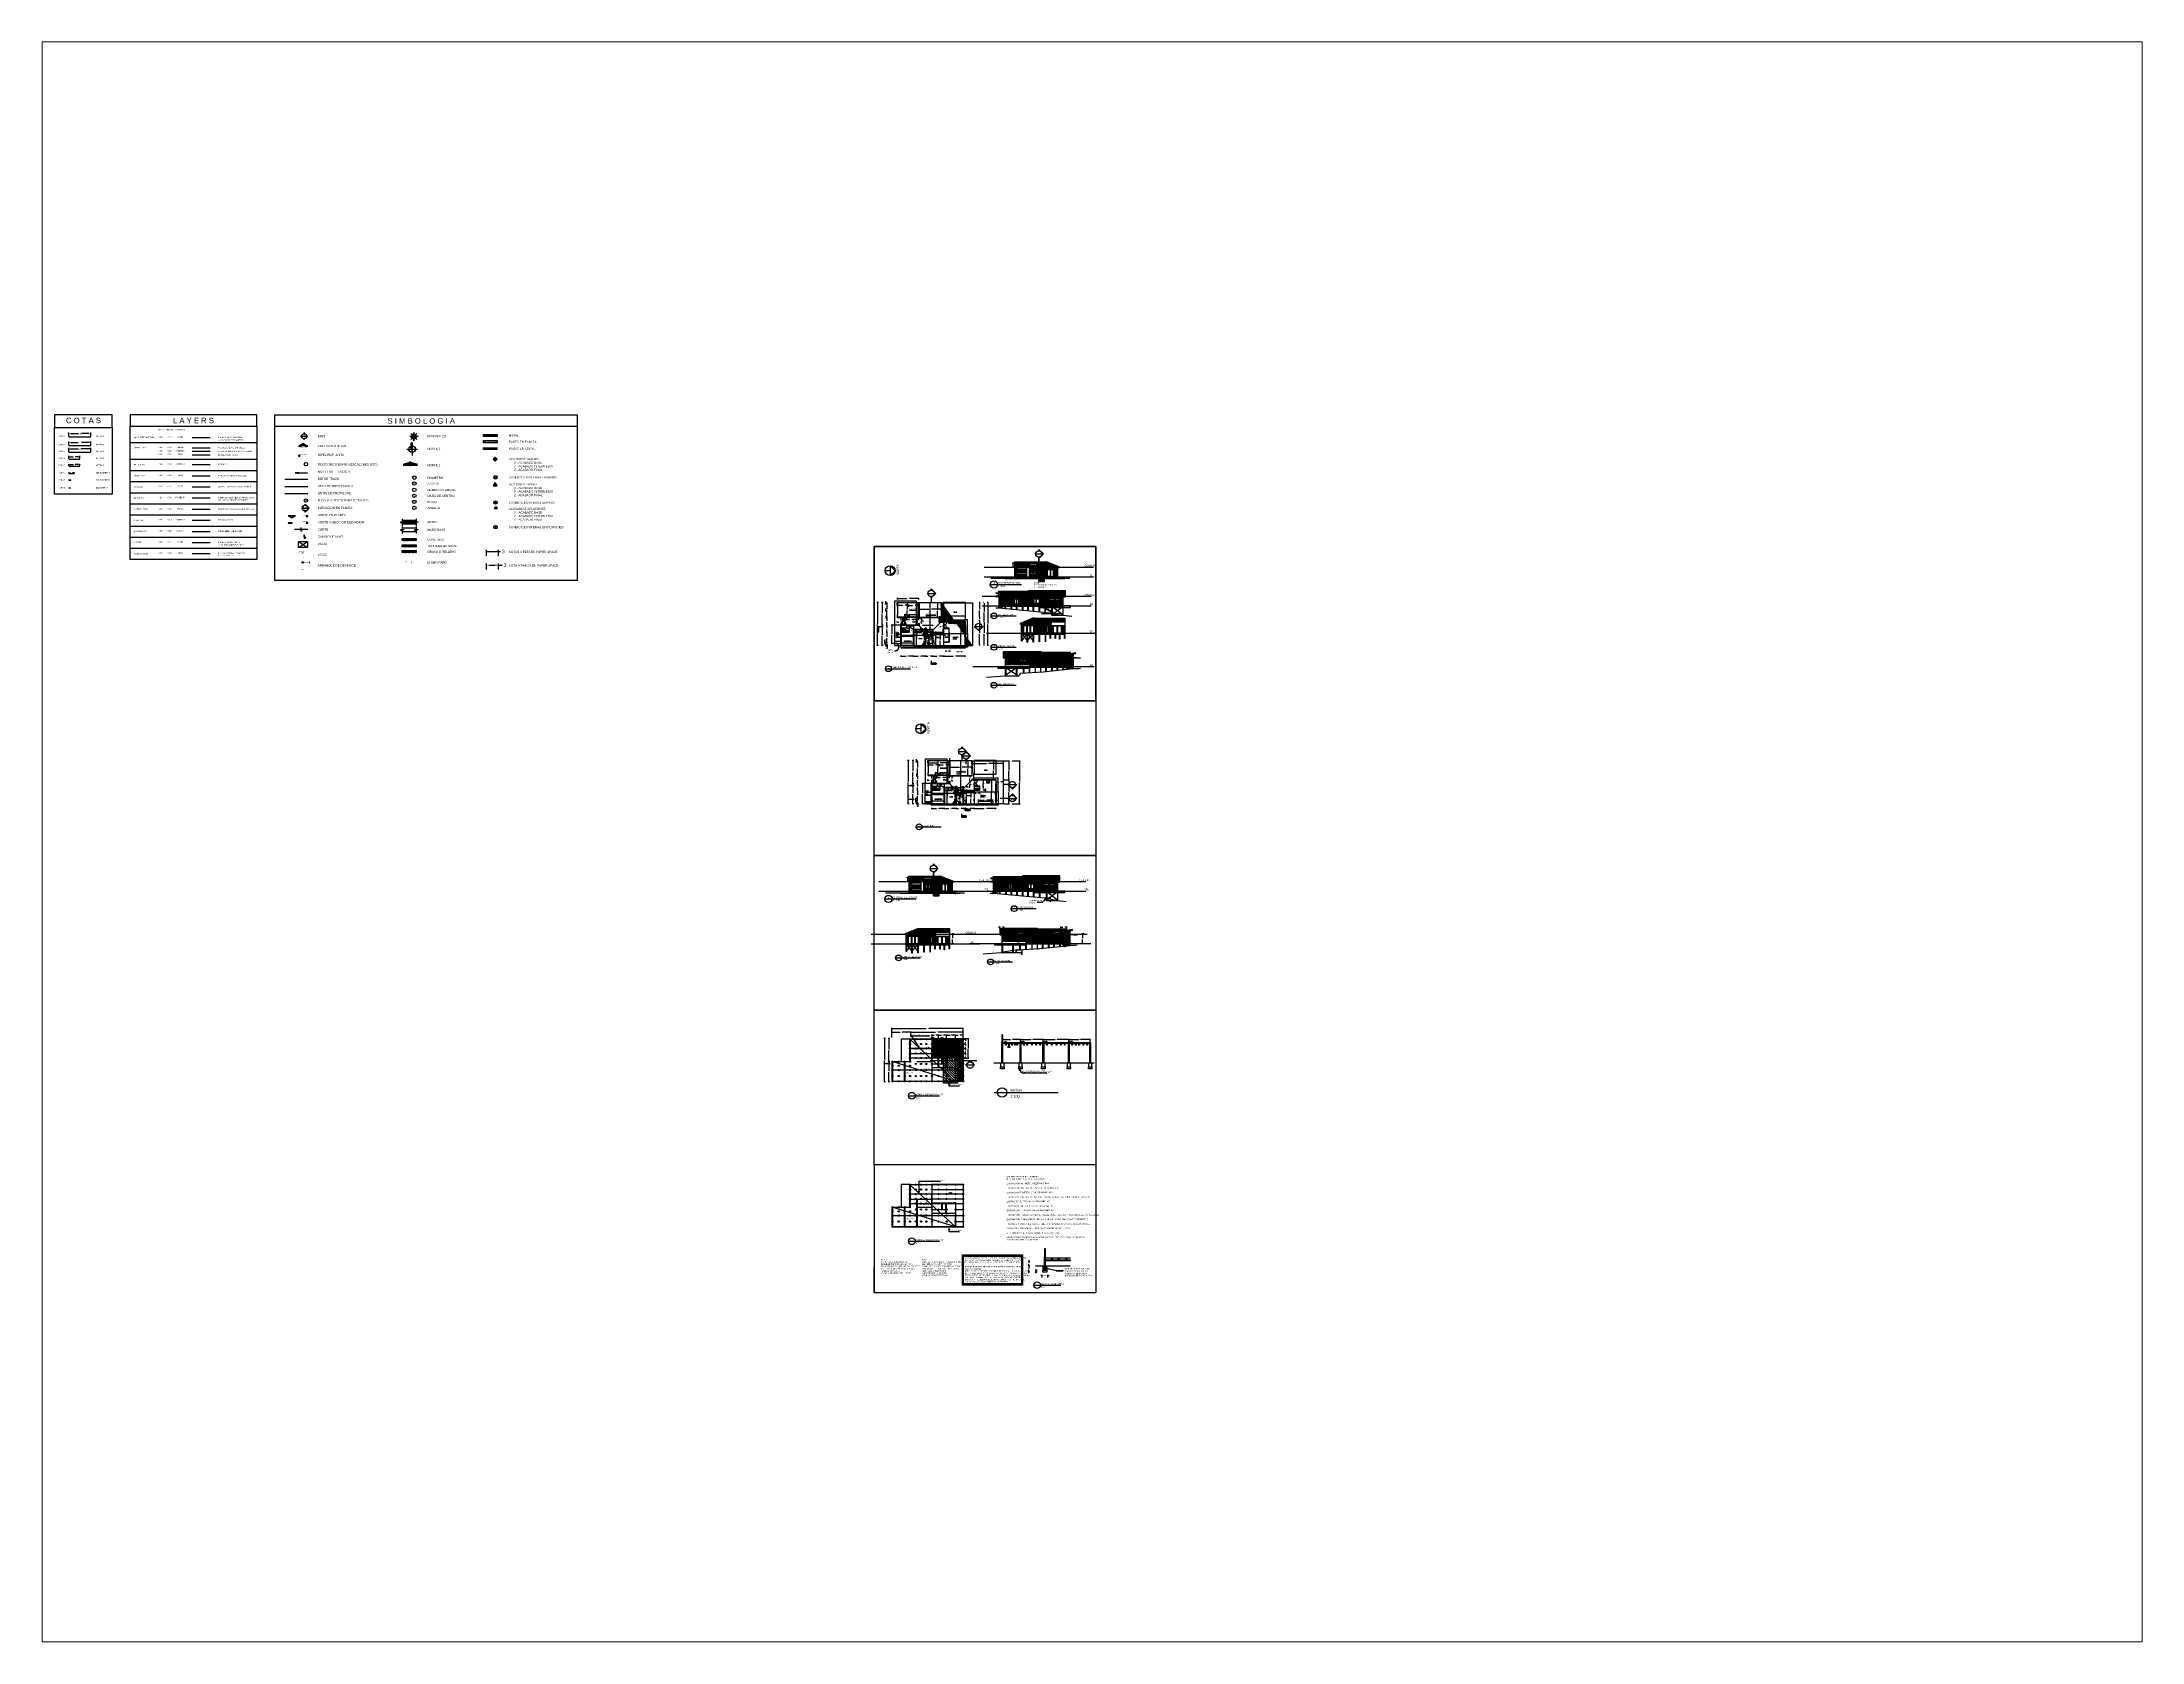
# Paper-space layout 'Layout2' of a CAD drawing. Header units: metres. Extents: x 1.05 to 9.45, y 0.8 to 7.2.
# The model-space entities are those that its viewports show. They can reach past a viewport. Long polylines and large blocks are cut down to what shows.
import ezdxf
from ezdxf.enums import TextEntityAlignment as Align

# ---------------------------------------------------------------- set-up
doc = ezdxf.new("R2010")
doc.units = ezdxf.units.M
doc.header["$MEASUREMENT"] = 0
for name, pattern in [('ACAD_ISO08W100', [36, 24, -3, 6, -3]), ('CENTER2', [1.125, 0.75, -0.125, 0.125, -0.125]), ('DASHDOT2', [12.7, 6.35, -3.175, 0, -3.175]), ('DASHED', [19.05, 12.7, -6.35]), ('HIDDEN', [0.375, 0.25, -0.125]), ('HIDDEN2', [0.1875, 0.125, -0.0625]), ('HIDDEN4', [0.09375, 0.0625, -0.03125]), ('JIS_02_2.0', [3, 2, -1]), ('PHANTOM2', [1.25, 0.625, -0.125, 0.125, -0.125, 0.125, -0.125])]:
    doc.linetypes.add(name, pattern=pattern)
for name, color, linetype in [('A-COTAS', 2, 'Continuous'), ('A-DETALLES', 3, 'Continuous'), ('A-FLECHAS', 2, 'Continuous'), ('A-HATCH', 8, 'Continuous'), ('A-MUROS', 1, 'Continuous'), ('A-NOMBRE_MATERIAL', 4, 'Continuous'), ('A-PERFILES', 6, 'Continuous'), ('A-REFERENCIA', 8, 'Continuous'), ('A-SIMBOLOGIA', 3, 'Continuous'), ('A-TEXTOS', 2, 'Continuous'), ('A-TORNILLOS', 7, 'Continuous'), ('A-VIDRIO', 4, 'Continuous'), ('NUEVO DIBUJO', 2, 'Continuous'), ('OP-PROY 1', 8, 'HIDDEN4'), ('OP-PROY 2', 1, 'HIDDEN4')]:
    doc.layers.add(name, color=color, linetype=linetype)
doc.styles.add('75', font='arial.ttf')
doc.styles.add('ARIAL', font='arial.ttf')
doc.styles.add('ch-100', font='arial.ttf')
doc.styles.add('NOT-50', font='arial.ttf')
doc.styles.get("Standard").update_dxf_attribs({"font": 'arial.ttf'})
doc.styles.add('TEXTO1', font='ARCHISEL.SHX')
doc.dimstyles.new('COTA1', dxfattribs={"dimtxt": 0.5, "dimasz": 0.5, "dimexe": 0.3, "dimexo": 0.1, "dimgap": 0.1, "dimtad": 0, "dimdsep": 46, "dimtxsty": 'Standard', "dimcen": 0.085, "dimclrd": 2, "dimclre": 8, "dimclrt": 3, "dimadec": 0, "dimazin": 0, "dimtfac": 1, "dimtmove": 0, "dimatfit": 3, "dimfxl": 1, "dimarcsym": 0})
doc.dimstyles.new('COTA2', dxfattribs={"dimtxt": 0.4, "dimasz": 0.4, "dimexe": 0.3, "dimexo": 0.1, "dimgap": 0.1, "dimtad": 0, "dimdsep": 46, "dimtxsty": 'Standard', "dimcen": 0.085, "dimclrd": 2, "dimclre": 8, "dimclrt": 3, "dimadec": 0, "dimazin": 0, "dimtfac": 1, "dimtmove": 0, "dimatfit": 3, "dimfxl": 1, "dimarcsym": 0})
doc.dimstyles.new('COTA3', dxfattribs={"dimtxt": 0.3, "dimasz": 0.3, "dimexe": 0.3, "dimexo": 0.1, "dimgap": 0.1, "dimtad": 0, "dimdsep": 46, "dimtxsty": 'Standard', "dimcen": 0.085, "dimclrd": 2, "dimclre": 8, "dimclrt": 3, "dimadec": 0, "dimazin": 0, "dimtfac": 1, "dimtmove": 0, "dimatfit": 3, "dimfxl": 1, "dimarcsym": 0})
doc.dimstyles.new('COTA4', dxfattribs={"dimtxt": 0.2, "dimasz": 0.2, "dimexe": 0.3, "dimexo": 0.1, "dimgap": 0.1, "dimtad": 0, "dimdsep": 46, "dimtxsty": 'Standard', "dimcen": 0.085, "dimclrd": 2, "dimclre": 8, "dimclrt": 3, "dimadec": 0, "dimazin": 0, "dimtfac": 1, "dimtmove": 0, "dimatfit": 3, "dimfxl": 1, "dimarcsym": 0})
doc.dimstyles.new('COTA5', dxfattribs={"dimtxt": 0.1, "dimasz": 0.1, "dimexe": 0.1, "dimexo": 0.1, "dimgap": 0.1, "dimtad": 0, "dimdsep": 46, "dimtxsty": 'Standard', "dimcen": 0.085, "dimclrd": 2, "dimclre": 8, "dimclrt": 3, "dimadec": 0, "dimazin": 0, "dimtfac": 1, "dimtmove": 0, "dimatfit": 3, "dimfxl": 1, "dimarcsym": 0})
doc.dimstyles.new('COTA6', dxfattribs={"dimtxt": 0.05, "dimasz": 0.05, "dimexe": 0.1, "dimexo": 0.1, "dimgap": 0.1, "dimtad": 0, "dimlfac": 100, "dimdsep": 46, "dimtxsty": 'Standard', "dimcen": 0.085, "dimclrd": 2, "dimclre": 8, "dimclrt": 3, "dimadec": 0, "dimazin": 0, "dimtfac": 1, "dimtmove": 0, "dimatfit": 3, "dimfxl": 1, "dimarcsym": 0})
doc.dimstyles.new('COTA7', dxfattribs={"dimtxt": 0.01, "dimasz": 0.01, "dimexe": 0.005, "dimexo": 0.005, "dimgap": 0.1, "dimtad": 0, "dimdec": 4, "dimlfac": 100, "dimdsep": 46, "dimtxsty": 'Standard', "dimcen": 0.085, "dimclrd": 2, "dimclre": 8, "dimclrt": 3, "dimadec": 0, "dimazin": 0, "dimtfac": 1, "dimtdec": 4, "dimtmove": 0, "dimatfit": 3, "dimfxl": 1, "dimarcsym": 0})
doc.dimstyles.new('COTA8', dxfattribs={"dimtxt": 0.003, "dimasz": 0.003, "dimexe": 0.005, "dimexo": 0.005, "dimgap": 0.003, "dimtad": 1, "dimdec": 0, "dimlfac": 1000, "dimdsep": 46, "dimtxsty": 'Standard', "dimcen": 0.1, "dimclrd": 2, "dimclre": 8, "dimclrt": 3, "dimadec": 0, "dimazin": 0, "dimtfac": 1, "dimtdec": 0, "dimtmove": 0, "dimatfit": 3, "dimfxl": 1, "dimarcsym": 0})
doc.dimstyles.new('COTAS BASICA', dxfattribs={"dimtxt": 1, "dimasz": 1, "dimexe": 0.5, "dimexo": 0.5, "dimgap": 0.5, "dimtad": 0, "dimdec": 0, "dimlfac": 1000, "dimzin": 9, "dimdsep": 46, "dimtxsty": 'Standard', "dimcen": 0, "dimclrd": 2, "dimclre": 8, "dimclrt": 3, "dimadec": 0, "dimazin": 0, "dimtfac": 1, "dimtdec": 0, "dimtmove": 0, "dimatfit": 3, "dimfxl": 1, "dimarcsym": 0})
doc.dimstyles.new('ENTREJES', dxfattribs={"dimtxt": 0.15, "dimasz": 0.075, "dimexe": 0.1, "dimexo": 0.1, "dimgap": 0.1, "dimtad": 0, "dimtih": 1, "dimtoh": 1, "dimzin": 1, "dimdsep": 46, "dimtxsty": 'TEXTO1', "dimcen": 0.1, "dimclrd": 2, "dimclrt": 2, "dimadec": 0, "dimazin": 0, "dimtm": 1e-09, "dimtfac": 1, "dimtix": 1, "dimtofl": 0, "dimtmove": 2, "dimatfit": 3, "dimfxl": 1, "dimtvp": 1, "dimtolj": 1, "dimtzin": 0, "dimarcsym": 0})
doc.dimstyles.get("Standard").update_dxf_attribs({"dimtxt": 0.18, "dimasz": 0.18, "dimexe": 0.18, "dimexo": 0.0625, "dimgap": 0.09, "dimtad": 0, "dimtih": 1, "dimtoh": 1, "dimzin": 0, "dimdsep": 46, "dimtxsty": 'Standard', "dimcen": 0.09, "dimadec": 0, "dimazin": 0, "dimtfac": 1, "dimtofl": 0, "dimtmove": 0, "dimatfit": 3, "dimfxl": 1, "dimtolj": 1, "dimtzin": 0, "dimarcsym": 0})
pattern_1 = [(0, (2.43621, -69.63632), (0, 0.2), [])]
pattern_2 = [(90, (2.43621, -69.63632), (-0.15875, 1e-17), [])]
pattern_3 = [(0, (-26.93496, -157.25139), (0, 0.2), [])]
pattern_4 = [(0, (1.48994, -146.73185), (0, 0.2), [])]

# ---------------------------------------------------------------- blocks, each defined once
blk = doc.blocks.new('wc')
at = {"layer": 'A-NOMBRE_MATERIAL'}
blk.add_lwpolyline([(3815, 8923, 0.282054), (3792, 8920, 0.230623), (3792, 8920), (3792, 8914, 0.230623), (3792, 8913, 0.282054), (3815, 8911)], format="xyb", dxfattribs=at)
for points in [[(3810, 8912, 0.301967), (3810, 8913), (3810, 8920, 0.301967), (3810, 8921, 0.26573), (3794, 8919, 0.236687), (3794, 8919), (3794, 8915, 0.236687), (3794, 8914, 0.26573)], [(3805, 8915), (3806, 8915, 0.131931), (3806, 8919), (3805, 8919, 1)], [(3816, 8926, -0.379717), (3817, 8927), (3823, 8927), (3823, 8907), (3817, 8907, -0.379717), (3816, 8908, -0.059669)]]:
    blk.add_lwpolyline(points, format="xyb", close=True, dxfattribs=at)
blk.add_circle((3819, 8917), 0.567, dxfattribs=at)
blk.add_arc((3891, 8917), 76.4, 172.2786, 172.2821, dxfattribs=at)
blk = doc.blocks.new('lavabo')
at = {"layer": 'A-NOMBRE_MATERIAL'}
for p, q in [((3728, 8883), (3746, 8883)), ((3728, 8868), (3728, 8883)), ((3746, 8868), (3728, 8868)), ((3729, 8882), (3745, 8882)), ((3729, 8870), (3729, 8882)), ((3729, 8870), (3730, 8872)), ((3745, 8870), (3729, 8870)), ((3730, 8872), (3730, 8882)), ((3744, 8872), (3730, 8872)), ((3744, 8882), (3744, 8872)), ((3745, 8870), (3744, 8872)), ((3745, 8882), (3745, 8870)), ((3746, 8883), (3746, 8868))]:
    blk.add_line(p, q, dxfattribs=at)
for radius in [1.12, 0.75]:
    blk.add_circle((3737, 8880), radius, dxfattribs=at)
blk = doc.blocks.new('*D123')
at = {"layer": 'A-TEXTOS', "color": 0, "lineweight": -2, "transparency": 16777216}
for p, q in [((248.59, 196.53), (248.59, 197.12)), ((248.77, 196.94), (251.31, 196.94)), ((254.57, 196.94), (252.03, 196.94)), ((254.75, 196.53), (254.75, 197.12))]:
    blk.add_line(p, q, dxfattribs=at)
at = {"layer": 'A-TEXTOS', "color": 0, "transparency": 16777216}
for points in [[(248.77, 196.97), (248.77, 196.91), (248.59, 196.94)], [(254.57, 196.97), (254.57, 196.91), (254.75, 196.94)]]:
    blk.add_solid(points, dxfattribs=at)
at = {"layer": 'Defpoints', "color": 0, "transparency": 16777216}
for p in [(248.59, 196.46), (254.75, 196.94), (254.75, 196.46)]:
    blk.add_point(p, dxfattribs=at)
at = {"layer": 'A-TEXTOS', "color": 0, "transparency": 16777216, "insert": (251.67, 196.94), "char_height": 0.18, "attachment_point": 5}
blk.add_mtext('\\A1;6160', dxfattribs=at)
blk = doc.blocks.new('*D190')
at = {"layer": 'A-TEXTOS', "color": 0, "lineweight": -2, "transparency": 16777216}
for p, q in [((245.7, 197.58), (245.7, 198.14)), ((245.88, 197.96), (246.74, 197.96)), ((248.32, 197.96), (247.46, 197.96)), ((248.5, 197.58), (248.5, 198.14))]:
    blk.add_line(p, q, dxfattribs=at)
at = {"layer": 'A-TEXTOS', "color": 0, "transparency": 16777216}
for points in [[(245.88, 197.99), (245.88, 197.93), (245.7, 197.96)], [(248.32, 197.99), (248.32, 197.93), (248.5, 197.96)]]:
    blk.add_solid(points, dxfattribs=at)
at = {"layer": 'Defpoints', "color": 0, "transparency": 16777216}
for p in [(245.7, 197.52), (248.5, 197.96), (248.5, 197.52)]:
    blk.add_point(p, dxfattribs=at)
at = {"layer": 'A-TEXTOS', "color": 0, "transparency": 16777216, "insert": (247.1, 197.96), "char_height": 0.18, "attachment_point": 5}
blk.add_mtext('\\A1;2810', dxfattribs=at)
blk = doc.blocks.new('*D124')
at = {"layer": 'A-TEXTOS', "color": 0, "lineweight": -2, "transparency": 16777216}
for p, q in [((242.6, 197.58), (242.6, 198.17)), ((242.78, 197.99), (243.98, 197.99)), ((245.52, 197.99), (244.7, 197.99)), ((245.7, 197.58), (245.7, 198.17))]:
    blk.add_line(p, q, dxfattribs=at)
at = {"layer": 'A-TEXTOS', "color": 0, "transparency": 16777216}
for points in [[(242.78, 198.02), (242.78, 197.96), (242.6, 197.99)], [(245.52, 198.02), (245.52, 197.96), (245.7, 197.99)]]:
    blk.add_solid(points, dxfattribs=at)
at = {"layer": 'Defpoints', "color": 0, "transparency": 16777216}
for p in [(242.6, 197.99), (242.6, 197.52), (245.7, 197.52)]:
    blk.add_point(p, dxfattribs=at)
at = {"layer": 'A-TEXTOS', "color": 0, "transparency": 16777216, "insert": (244.34, 197.99), "char_height": 0.18, "attachment_point": 5}
blk.add_mtext('\\A1;3100', dxfattribs=at)
blk = doc.blocks.new('*D191')
at = {"layer": 'A-TEXTOS', "color": 0, "lineweight": -2, "transparency": 16777216}
for p, q in [((245.4, 198.69), (245.13, 198.69)), ((245.4, 194.69), (245.13, 194.69)), ((245.31, 198.51), (245.31, 196.88)), ((245.31, 194.87), (245.31, 196.51))]:
    blk.add_line(p, q, dxfattribs=at)
at = {"layer": 'A-TEXTOS', "color": 0, "transparency": 16777216}
for points in [[(245.28, 198.51), (245.34, 198.51), (245.31, 198.69)], [(245.28, 194.87), (245.34, 194.87), (245.31, 194.69)]]:
    blk.add_solid(points, dxfattribs=at)
at = {"layer": 'Defpoints', "color": 0, "transparency": 16777216}
for p in [(245.31, 198.69), (245.46, 198.69), (245.46, 194.69)]:
    blk.add_point(p, dxfattribs=at)
at = {"layer": 'A-TEXTOS', "color": 0, "transparency": 16777216, "insert": (245.31, 196.69), "char_height": 0.18, "attachment_point": 5}
blk.add_mtext('\\A1;4000', dxfattribs=at)
blk = doc.blocks.new('*D125')
at = {"layer": 'A-TEXTOS', "color": 0, "lineweight": -2, "transparency": 16777216}
for p, q in [((242.51, 193.14), (242.51, 193.49)), ((242.69, 193.31), (242.91, 193.31)), ((243.83, 193.31), (243.61, 193.31)), ((244.01, 193.14), (244.01, 193.49))]:
    blk.add_line(p, q, dxfattribs=at)
at = {"layer": 'A-TEXTOS', "color": 0, "transparency": 16777216}
for points in [[(242.69, 193.34), (242.69, 193.28), (242.51, 193.31)], [(243.83, 193.34), (243.83, 193.28), (244.01, 193.31)]]:
    blk.add_solid(points, dxfattribs=at)
at = {"layer": 'Defpoints', "color": 0, "transparency": 16777216}
for p in [(242.51, 193.08), (244.01, 193.31), (244.01, 193.08)]:
    blk.add_point(p, dxfattribs=at)
at = {"layer": 'A-TEXTOS', "color": 0, "transparency": 16777216, "insert": (243.26, 193.31), "char_height": 0.18, "attachment_point": 5}
blk.add_mtext('\\A1;1500', dxfattribs=at)
blk = doc.blocks.new('*D126')
at = {"layer": 'A-TEXTOS', "color": 0, "lineweight": -2, "transparency": 16777216}
for p, q in [((237.31, 198.78), (236.82, 198.78)), ((237, 198.6), (237, 192.94)), ((237, 186.92), (237, 192.58)), ((237.31, 186.74), (236.82, 186.74))]:
    blk.add_line(p, q, dxfattribs=at)
at = {"layer": 'A-TEXTOS', "color": 0, "transparency": 16777216}
for points in [[(236.97, 198.6), (237.03, 198.6), (237, 198.78)], [(236.97, 186.92), (237.03, 186.92), (237, 186.74)]]:
    blk.add_solid(points, dxfattribs=at)
at = {"layer": 'Defpoints', "color": 0, "transparency": 16777216}
for p in [(237, 198.78), (237.37, 198.78), (237.37, 186.74)]:
    blk.add_point(p, dxfattribs=at)
at = {"layer": 'A-TEXTOS', "color": 0, "transparency": 16777216, "insert": (237, 192.76), "char_height": 0.18, "attachment_point": 5}
blk.add_mtext('\\A1;12050', dxfattribs=at)
blk = doc.blocks.new('*D127')
at = {"layer": 'A-TEXTOS', "color": 0, "lineweight": -2, "transparency": 16777216}
for p, q in [((238.57, 192.41), (238.08, 192.41)), ((238.26, 192.23), (238.26, 189.76)), ((238.26, 186.92), (238.26, 189.39)), ((238.57, 186.74), (238.08, 186.74))]:
    blk.add_line(p, q, dxfattribs=at)
at = {"layer": 'A-TEXTOS', "color": 0, "transparency": 16777216}
for points in [[(238.23, 192.23), (238.29, 192.23), (238.26, 192.41)], [(238.23, 186.92), (238.29, 186.92), (238.26, 186.74)]]:
    blk.add_solid(points, dxfattribs=at)
at = {"layer": 'Defpoints', "color": 0, "transparency": 16777216}
for p in [(238.26, 192.41), (238.64, 192.41), (238.64, 186.74)]:
    blk.add_point(p, dxfattribs=at)
at = {"layer": 'A-TEXTOS', "color": 0, "transparency": 16777216, "insert": (238.26, 189.58), "char_height": 0.18, "attachment_point": 5}
blk.add_mtext('\\A1;5670', dxfattribs=at)
blk = doc.blocks.new('*D128')
at = {"layer": 'A-TEXTOS', "color": 0, "lineweight": -2, "transparency": 16777216}
for p, q in [((238.57, 198.78), (238.08, 198.78)), ((238.26, 198.6), (238.26, 195.78)), ((238.26, 192.59), (238.26, 195.41)), ((238.57, 192.41), (238.08, 192.41))]:
    blk.add_line(p, q, dxfattribs=at)
at = {"layer": 'A-TEXTOS', "color": 0, "transparency": 16777216}
for points in [[(238.23, 198.6), (238.29, 198.6), (238.26, 198.78)], [(238.23, 192.59), (238.29, 192.59), (238.26, 192.41)]]:
    blk.add_solid(points, dxfattribs=at)
at = {"layer": 'Defpoints', "color": 0, "transparency": 16777216}
for p in [(238.26, 198.78), (238.64, 198.78), (238.64, 192.41)]:
    blk.add_point(p, dxfattribs=at)
at = {"layer": 'A-TEXTOS', "color": 0, "transparency": 16777216, "insert": (238.26, 195.59), "char_height": 0.18, "attachment_point": 5}
blk.add_mtext('\\A1;6380', dxfattribs=at)
blk = doc.blocks.new('*D129')
at = {"layer": 'A-TEXTOS', "color": 0, "lineweight": -2, "transparency": 16777216}
for p, q in [((239.71, 185.96), (239.53, 185.96)), ((239.63, 186.83), (239.89, 186.83)), ((239.63, 186.74), (239.89, 186.74)), ((239.71, 187.01), (239.71, 187.19)), ((239.71, 186.56), (239.71, 185.96))]:
    blk.add_line(p, q, dxfattribs=at)
at = {"layer": 'A-TEXTOS', "color": 0, "transparency": 16777216}
for points in [[(239.68, 187.01), (239.74, 187.01), (239.71, 186.83)], [(239.68, 186.56), (239.74, 186.56), (239.71, 186.74)]]:
    blk.add_solid(points, dxfattribs=at)
at = {"layer": 'Defpoints', "color": 0, "transparency": 16777216}
for p in [(239.56, 186.83), (239.56, 186.74), (239.71, 186.83)]:
    blk.add_point(p, dxfattribs=at)
at = {"layer": 'A-TEXTOS', "color": 0, "transparency": 16777216, "insert": (239.31, 185.96), "char_height": 0.18, "attachment_point": 5}
blk.add_mtext('\\A1;90', dxfattribs=at)
blk = doc.blocks.new('*D130')
at = {"layer": 'A-TEXTOS', "color": 0, "lineweight": -2, "transparency": 16777216}
for p, q in [((239.5, 187.44), (239.13, 187.44)), ((239.31, 187.62), (239.31, 187.8)), ((239.5, 186.83), (239.13, 186.83)), ((239.31, 186.65), (239.31, 186.47))]:
    blk.add_line(p, q, dxfattribs=at)
at = {"layer": 'A-TEXTOS', "color": 0, "transparency": 16777216}
for points in [[(239.28, 187.62), (239.34, 187.62), (239.31, 187.44)], [(239.28, 186.65), (239.34, 186.65), (239.31, 186.83)]]:
    blk.add_solid(points, dxfattribs=at)
at = {"layer": 'Defpoints', "color": 0, "transparency": 16777216}
for p in [(239.31, 187.44), (239.56, 187.44), (239.56, 186.83)]:
    blk.add_point(p, dxfattribs=at)
at = {"layer": 'A-TEXTOS', "color": 0, "transparency": 16777216, "insert": (239.31, 187.14), "char_height": 0.18, "attachment_point": 5}
blk.add_mtext('\\A1;0.61', dxfattribs=at)
blk = doc.blocks.new('*D131')
at = {"layer": 'A-TEXTOS', "color": 0, "lineweight": -2, "transparency": 16777216}
for p, q in [((254.57, 192), (254.39, 192)), ((254.75, 192.06), (254.75, 192.18)), ((255.41, 192.06), (255.41, 192.18)), ((255.59, 192), (255.77, 192))]:
    blk.add_line(p, q, dxfattribs=at)
at = {"layer": 'A-TEXTOS', "color": 0, "transparency": 16777216}
for points in [[(254.57, 192.03), (254.57, 191.97), (254.75, 192)], [(255.59, 192.03), (255.59, 191.97), (255.41, 192)]]:
    blk.add_solid(points, dxfattribs=at)
at = {"layer": 'Defpoints', "color": 0, "transparency": 16777216}
for p in [(254.75, 192), (255.41, 192), (255.41, 192)]:
    blk.add_point(p, dxfattribs=at)
at = {"layer": 'A-TEXTOS', "color": 0, "transparency": 16777216, "insert": (255.08, 192), "char_height": 0.18, "attachment_point": 5}
blk.add_mtext('\\A1;660', dxfattribs=at)
blk = doc.blocks.new('*D132')
at = {"layer": 'A-TEXTOS', "color": 0, "lineweight": -2, "transparency": 16777216}
for p, q in [((254.44, 189.56), (254.44, 188.47)), ((254.44, 187.01), (254.44, 188.1)), ((254.5, 189.74), (254.62, 189.74)), ((254.5, 186.83), (254.62, 186.83))]:
    blk.add_line(p, q, dxfattribs=at)
at = {"layer": 'A-TEXTOS', "color": 0, "transparency": 16777216}
for points in [[(254.41, 189.56), (254.47, 189.56), (254.44, 189.74)], [(254.41, 187.01), (254.47, 187.01), (254.44, 186.83)]]:
    blk.add_solid(points, dxfattribs=at)
at = {"layer": 'Defpoints', "color": 0, "transparency": 16777216}
for p in [(254.44, 189.74), (254.44, 189.74), (254.44, 186.83)]:
    blk.add_point(p, dxfattribs=at)
at = {"layer": 'A-TEXTOS', "color": 0, "transparency": 16777216, "insert": (254.44, 188.28), "char_height": 0.18, "attachment_point": 5}
blk.add_mtext('\\A1;2910', dxfattribs=at)
blk = doc.blocks.new('*D133')
at = {"layer": 'A-TEXTOS', "color": 0, "lineweight": -2, "transparency": 16777216}
for p, q in [((242.6, 199.58), (242.6, 200.07)), ((242.78, 199.89), (245.19, 199.89)), ((248.32, 199.89), (245.91, 199.89)), ((248.5, 199.58), (248.5, 200.07))]:
    blk.add_line(p, q, dxfattribs=at)
at = {"layer": 'A-TEXTOS', "color": 0, "transparency": 16777216}
for points in [[(242.78, 199.92), (242.78, 199.86), (242.6, 199.89)], [(248.32, 199.92), (248.32, 199.86), (248.5, 199.89)]]:
    blk.add_solid(points, dxfattribs=at)
at = {"layer": 'Defpoints', "color": 0, "transparency": 16777216}
for p in [(242.6, 199.51), (248.5, 199.89), (248.5, 199.51)]:
    blk.add_point(p, dxfattribs=at)
at = {"layer": 'A-TEXTOS', "color": 0, "transparency": 16777216, "insert": (245.55, 199.89), "char_height": 0.18, "attachment_point": 5}
blk.add_mtext('\\A1;5910', dxfattribs=at)
blk = doc.blocks.new('*D192')
at = {"layer": 'A-TEXTOS', "color": 0, "lineweight": -2, "transparency": 16777216}
for p, q in [((253.83, 198.69), (253.49, 198.69)), ((253.72, 194.56), (253.49, 194.56)), ((253.67, 198.51), (253.67, 196.81)), ((253.67, 194.74), (253.67, 196.44))]:
    blk.add_line(p, q, dxfattribs=at)
at = {"layer": 'A-TEXTOS', "color": 0, "transparency": 16777216}
for points in [[(253.64, 198.51), (253.7, 198.51), (253.67, 198.69)], [(253.64, 194.74), (253.7, 194.74), (253.67, 194.56)]]:
    blk.add_solid(points, dxfattribs=at)
at = {"layer": 'Defpoints', "color": 0, "transparency": 16777216}
for p in [(253.67, 198.69), (253.79, 194.56), (253.9, 198.69)]:
    blk.add_point(p, dxfattribs=at)
at = {"layer": 'A-TEXTOS', "color": 0, "transparency": 16777216, "insert": (253.67, 196.63), "char_height": 0.18, "attachment_point": 5}
blk.add_mtext('\\A1;4060', dxfattribs=at)
blk = doc.blocks.new('*D93')
at = {"layer": 'A-TEXTOS', "color": 0, "lineweight": -2, "transparency": 16777216}
for p, q in [((245.72, 190.92), (245.54, 190.92)), ((245.9, 190.73), (245.9, 191.1)), ((246.99, 190.73), (246.99, 191.1)), ((247.17, 190.92), (247.35, 190.92))]:
    blk.add_line(p, q, dxfattribs=at)
at = {"layer": 'A-TEXTOS', "color": 0, "transparency": 16777216}
for points in [[(245.72, 190.95), (245.72, 190.89), (245.9, 190.92)], [(247.17, 190.95), (247.17, 190.89), (246.99, 190.92)]]:
    blk.add_solid(points, dxfattribs=at)
at = {"layer": 'Defpoints', "color": 0, "transparency": 16777216}
for p in [(245.9, 190.66), (246.99, 190.92), (246.99, 190.66)]:
    blk.add_point(p, dxfattribs=at)
at = {"layer": 'A-TEXTOS', "color": 0, "transparency": 16777216, "insert": (246.44, 190.92), "char_height": 0.18, "attachment_point": 5}
blk.add_mtext('\\A1;1100', dxfattribs=at)
blk = doc.blocks.new('*D94')
at = {"layer": 'A-TEXTOS', "color": 0, "lineweight": -2, "transparency": 16777216}
for p, q in [((253.13, 190.25), (253.13, 188.81)), ((253.13, 187.01), (253.13, 188.45)), ((253.19, 190.43), (253.31, 190.43)), ((253.16, 186.83), (253.31, 186.83))]:
    blk.add_line(p, q, dxfattribs=at)
at = {"layer": 'A-TEXTOS', "color": 0, "transparency": 16777216}
for points in [[(253.1, 190.25), (253.16, 190.25), (253.13, 190.43)], [(253.1, 187.01), (253.16, 187.01), (253.13, 186.83)]]:
    blk.add_solid(points, dxfattribs=at)
at = {"layer": 'Defpoints', "color": 0, "transparency": 16777216}
for p in [(253.13, 190.43), (253.13, 190.43), (253.1, 186.83)]:
    blk.add_point(p, dxfattribs=at)
at = {"layer": 'A-TEXTOS', "color": 0, "transparency": 16777216, "insert": (253.13, 188.63), "char_height": 0.18, "attachment_point": 5}
blk.add_mtext('\\A1;3600', dxfattribs=at)
blk = doc.blocks.new('*D95')
at = {"layer": 'A-TEXTOS', "color": 0, "lineweight": -2, "transparency": 16777216}
for p, q in [((249.1, 191.57), (248.92, 191.57)), ((249.28, 191.28), (249.28, 191.75)), ((250.38, 191.31), (250.38, 191.75)), ((250.56, 191.57), (250.74, 191.57))]:
    blk.add_line(p, q, dxfattribs=at)
at = {"layer": 'A-TEXTOS', "color": 0, "transparency": 16777216}
for points in [[(249.1, 191.6), (249.1, 191.54), (249.28, 191.57)], [(250.56, 191.6), (250.56, 191.54), (250.38, 191.57)]]:
    blk.add_solid(points, dxfattribs=at)
at = {"layer": 'Defpoints', "color": 0, "transparency": 16777216}
for p in [(249.28, 191.22), (250.38, 191.57), (250.38, 191.24)]:
    blk.add_point(p, dxfattribs=at)
at = {"layer": 'A-TEXTOS', "color": 0, "transparency": 16777216, "insert": (249.83, 191.57), "char_height": 0.18, "attachment_point": 5}
blk.add_mtext('\\A1;1100', dxfattribs=at)
blk = doc.blocks.new('*D96')
at = {"layer": 'A-TEXTOS', "color": 0, "lineweight": -2, "transparency": 16777216}
for p, q in [((249.49, 194.24), (249.03, 194.24)), ((249.21, 194.06), (249.21, 193.8)), ((249.21, 193.18), (249.21, 193.44)), ((249.49, 193), (249.03, 193))]:
    blk.add_line(p, q, dxfattribs=at)
at = {"layer": 'A-TEXTOS', "color": 0, "transparency": 16777216}
for points in [[(249.18, 194.06), (249.24, 194.06), (249.21, 194.24)], [(249.18, 193.18), (249.24, 193.18), (249.21, 193)]]:
    blk.add_solid(points, dxfattribs=at)
at = {"layer": 'Defpoints', "color": 0, "transparency": 16777216}
for p in [(249.21, 194.24), (249.56, 194.24), (249.56, 193)]:
    blk.add_point(p, dxfattribs=at)
at = {"layer": 'A-TEXTOS', "color": 0, "transparency": 16777216, "insert": (249.21, 193.62), "char_height": 0.18, "attachment_point": 5}
blk.add_mtext('\\A1;1238', dxfattribs=at)
blk = doc.blocks.new('*D97')
at = {"layer": 'A-TEXTOS', "color": 0, "lineweight": -2, "transparency": 16777216}
for p, q in [((244.1, 193.87), (244.1, 194.18)), ((244.28, 194), (245.94, 194)), ((248.32, 194), (246.66, 194)), ((248.5, 193.87), (248.5, 194.18))]:
    blk.add_line(p, q, dxfattribs=at)
at = {"layer": 'A-TEXTOS', "color": 0, "transparency": 16777216}
for points in [[(244.28, 194.03), (244.28, 193.97), (244.1, 194)], [(248.32, 194.03), (248.32, 193.97), (248.5, 194)]]:
    blk.add_solid(points, dxfattribs=at)
at = {"layer": 'Defpoints', "color": 0, "transparency": 16777216}
for p in [(244.1, 193.81), (248.5, 194), (248.5, 193.81)]:
    blk.add_point(p, dxfattribs=at)
at = {"layer": 'A-TEXTOS', "color": 0, "transparency": 16777216, "insert": (246.3, 194), "char_height": 0.18, "attachment_point": 5}
blk.add_mtext('\\A1;4410', dxfattribs=at)
blk = doc.blocks.new('*D98')
at = {"layer": 'A-TEXTOS', "color": 0, "lineweight": -2, "transparency": 16777216}
for p, q in [((243.6, 189.4), (243.6, 189.52)), ((243.78, 189.34), (244.34, 189.34)), ((245.63, 189.34), (245.06, 189.34)), ((245.81, 189.4), (245.81, 189.52))]:
    blk.add_line(p, q, dxfattribs=at)
at = {"layer": 'A-TEXTOS', "color": 0, "transparency": 16777216}
for points in [[(243.78, 189.37), (243.78, 189.31), (243.6, 189.34)], [(245.63, 189.37), (245.63, 189.31), (245.81, 189.34)]]:
    blk.add_solid(points, dxfattribs=at)
at = {"layer": 'Defpoints', "color": 0, "transparency": 16777216}
for p in [(243.6, 189.34), (245.81, 189.34), (245.81, 189.34)]:
    blk.add_point(p, dxfattribs=at)
at = {"layer": 'A-TEXTOS', "color": 0, "transparency": 16777216, "insert": (244.7, 189.34), "char_height": 0.18, "attachment_point": 5}
blk.add_mtext('\\A1;2210', dxfattribs=at)
blk = doc.blocks.new('*D99')
at = {"layer": 'A-TEXTOS', "color": 0, "lineweight": -2, "transparency": 16777216}
for p, q in [((245.63, 189.34), (245.45, 189.34)), ((245.81, 189.4), (245.81, 189.52)), ((245.9, 189.4), (245.9, 189.52)), ((246.08, 189.34), (246.26, 189.34))]:
    blk.add_line(p, q, dxfattribs=at)
at = {"layer": 'A-TEXTOS', "color": 0, "transparency": 16777216}
for points in [[(245.63, 189.37), (245.63, 189.31), (245.81, 189.34)], [(246.08, 189.37), (246.08, 189.31), (245.9, 189.34)]]:
    blk.add_solid(points, dxfattribs=at)
at = {"layer": 'Defpoints', "color": 0, "transparency": 16777216}
for p in [(245.81, 189.34), (245.9, 189.34), (245.9, 189.34)]:
    blk.add_point(p, dxfattribs=at)
at = {"layer": 'A-TEXTOS', "color": 0, "transparency": 16777216, "insert": (245.85, 189.34), "char_height": 0.18, "width": 0.5459, "attachment_point": 5}
blk.add_mtext('\\A1;90', dxfattribs=at)
blk = doc.blocks.new('*D187')
at = {"layer": 'A-TEXTOS', "color": 0, "lineweight": -2, "transparency": 16777216}
for p, q in [((245.72, 189.34), (245.54, 189.34)), ((245.9, 189.4), (245.9, 189.52)), ((246.99, 189.4), (246.99, 189.52)), ((247.17, 189.34), (247.35, 189.34))]:
    blk.add_line(p, q, dxfattribs=at)
at = {"layer": 'A-TEXTOS', "color": 0, "transparency": 16777216}
for points in [[(245.72, 189.37), (245.72, 189.31), (245.9, 189.34)], [(247.17, 189.37), (247.17, 189.31), (246.99, 189.34)]]:
    blk.add_solid(points, dxfattribs=at)
at = {"layer": 'Defpoints', "color": 0, "transparency": 16777216}
for p in [(245.9, 189.34), (246.99, 189.34), (246.99, 189.34)]:
    blk.add_point(p, dxfattribs=at)
at = {"layer": 'A-TEXTOS', "color": 0, "transparency": 16777216, "insert": (246.44, 189.34), "char_height": 0.18, "attachment_point": 5}
blk.add_mtext('\\A1;1100', dxfattribs=at)
blk = doc.blocks.new('*D100')
at = {"layer": 'Defpoints', "color": 0, "transparency": 16777216}
for p in [(247.87, 190.44), (247.87, 190.44), (247.87, 186.83)]:
    blk.add_point(p, dxfattribs=at)
at = {"layer": 'NUEVO DIBUJO', "color": 0, "lineweight": -2, "transparency": 16777216}
for p, q in [((247.87, 190.26), (247.87, 188.82)), ((247.87, 187.01), (247.87, 188.45)), ((247.93, 190.44), (248.05, 190.44)), ((247.93, 186.83), (248.05, 186.83))]:
    blk.add_line(p, q, dxfattribs=at)
at = {"layer": 'NUEVO DIBUJO', "color": 0, "transparency": 16777216}
for points in [[(247.84, 190.26), (247.9, 190.26), (247.87, 190.44)], [(247.84, 187.01), (247.9, 187.01), (247.87, 186.83)]]:
    blk.add_solid(points, dxfattribs=at)
at = {"layer": 'NUEVO DIBUJO', "color": 0, "transparency": 16777216, "insert": (247.87, 188.63), "char_height": 0.18, "attachment_point": 5}
blk.add_mtext('\\A1;3610', dxfattribs=at)
blk = doc.blocks.new('*D188')
at = {"layer": 'A-TEXTOS', "color": 0, "lineweight": -2, "transparency": 16777216}
for p, q in [((247.81, 191.13), (247.5, 191.13)), ((247.81, 190.53), (247.5, 190.53)), ((247.68, 191.13), (247.68, 191.31)), ((247.68, 191.31), (247.86, 191.31)), ((247.68, 190.71), (247.68, 190.95))]:
    blk.add_line(p, q, dxfattribs=at)
at = {"layer": 'A-TEXTOS', "color": 0, "transparency": 16777216}
for points in [[(247.65, 190.95), (247.71, 190.95), (247.68, 191.13)], [(247.65, 190.71), (247.71, 190.71), (247.68, 190.53)]]:
    blk.add_solid(points, dxfattribs=at)
at = {"layer": 'Defpoints', "color": 0, "transparency": 16777216}
for p in [(247.68, 191.13), (247.87, 191.13), (247.87, 190.53)]:
    blk.add_point(p, dxfattribs=at)
at = {"layer": 'A-TEXTOS', "color": 0, "transparency": 16777216, "insert": (248.15, 191.31), "char_height": 0.18, "attachment_point": 5}
blk.add_mtext('\\A1;600', dxfattribs=at)
blk = doc.blocks.new('*D101')
at = {"layer": 'A-TEXTOS', "color": 0, "lineweight": -2, "transparency": 16777216}
for p, q in [((239.5, 187.53), (238.88, 187.53)), ((239.5, 187.44), (238.88, 187.44)), ((239.06, 187.71), (239.06, 188.31)), ((239.06, 188.31), (239.24, 188.31)), ((239.06, 187.26), (239.06, 187.08))]:
    blk.add_line(p, q, dxfattribs=at)
at = {"layer": 'A-TEXTOS', "color": 0, "transparency": 16777216}
for points in [[(239.03, 187.71), (239.09, 187.71), (239.06, 187.53)], [(239.03, 187.26), (239.09, 187.26), (239.06, 187.44)]]:
    blk.add_solid(points, dxfattribs=at)
at = {"layer": 'Defpoints', "color": 0, "transparency": 16777216}
for p in [(239.06, 187.53), (239.56, 187.53), (239.56, 187.44)]:
    blk.add_point(p, dxfattribs=at)
at = {"layer": 'A-TEXTOS', "color": 0, "transparency": 16777216, "insert": (239.56, 188.31), "char_height": 0.18, "attachment_point": 5}
blk.add_mtext('\\A1;0.09', dxfattribs=at)
blk = doc.blocks.new('*D102')
at = {"layer": 'A-TEXTOS', "color": 0, "lineweight": -2, "transparency": 16777216}
for p, q in [((239.56, 190.3), (239.56, 189.19)), ((239.56, 187.71), (239.56, 188.82)), ((239.63, 190.48), (239.74, 190.48)), ((239.63, 187.53), (239.74, 187.53))]:
    blk.add_line(p, q, dxfattribs=at)
at = {"layer": 'A-TEXTOS', "color": 0, "transparency": 16777216}
for points in [[(239.53, 190.3), (239.59, 190.3), (239.56, 190.48)], [(239.53, 187.71), (239.59, 187.71), (239.56, 187.53)]]:
    blk.add_solid(points, dxfattribs=at)
at = {"layer": 'Defpoints', "color": 0, "transparency": 16777216}
for p in [(239.56, 190.48), (239.56, 190.48), (239.56, 187.53)]:
    blk.add_point(p, dxfattribs=at)
at = {"layer": 'A-TEXTOS', "color": 0, "transparency": 16777216, "insert": (239.56, 189), "char_height": 0.18, "attachment_point": 5}
blk.add_mtext('\\A1;2.95', dxfattribs=at)
blk = doc.blocks.new('*D103')
at = {"layer": 'A-TEXTOS', "color": 0, "lineweight": -2, "transparency": 16777216}
for p, q in [((239.32, 198.96), (239.32, 199.14)), ((239.5, 198.78), (239.14, 198.78)), ((239.5, 198.69), (239.14, 198.69)), ((239.32, 198.33), (239.14, 198.33)), ((239.32, 198.51), (239.32, 198.33))]:
    blk.add_line(p, q, dxfattribs=at)
at = {"layer": 'A-TEXTOS', "color": 0, "transparency": 16777216}
for points in [[(239.29, 198.96), (239.35, 198.96), (239.32, 198.78)], [(239.29, 198.51), (239.35, 198.51), (239.32, 198.69)]]:
    blk.add_solid(points, dxfattribs=at)
at = {"layer": 'Defpoints', "color": 0, "transparency": 16777216}
for p in [(239.32, 198.69), (239.56, 198.78), (239.56, 198.69)]:
    blk.add_point(p, dxfattribs=at)
at = {"layer": 'A-TEXTOS', "color": 0, "transparency": 16777216, "insert": (238.92, 198.33), "char_height": 0.18, "attachment_point": 5}
blk.add_mtext('\\A1;90', dxfattribs=at)
blk = doc.blocks.new('*D104')
at = {"layer": 'A-TEXTOS', "color": 0, "lineweight": -2, "transparency": 16777216}
for p, q in [((239.56, 198.51), (239.56, 196.87)), ((239.56, 194.87), (239.56, 196.51)), ((239.63, 198.69), (239.74, 198.69)), ((239.63, 194.69), (239.74, 194.69))]:
    blk.add_line(p, q, dxfattribs=at)
at = {"layer": 'A-TEXTOS', "color": 0, "transparency": 16777216}
for points in [[(239.53, 198.51), (239.59, 198.51), (239.56, 198.69)], [(239.53, 194.87), (239.59, 194.87), (239.56, 194.69)]]:
    blk.add_solid(points, dxfattribs=at)
at = {"layer": 'Defpoints', "color": 0, "transparency": 16777216}
for p in [(239.56, 198.69), (239.56, 194.69), (239.56, 194.69)]:
    blk.add_point(p, dxfattribs=at)
at = {"layer": 'A-TEXTOS', "color": 0, "transparency": 16777216, "insert": (239.56, 196.69), "char_height": 0.18, "attachment_point": 5}
blk.add_mtext('\\A1;4000', dxfattribs=at)
blk = doc.blocks.new('*D105')
at = {"layer": 'A-TEXTOS', "color": 0, "lineweight": -2, "transparency": 16777216}
for p, q in [((239.5, 194.69), (239.27, 194.69)), ((239.5, 194.6), (239.27, 194.6)), ((239.45, 194.87), (239.45, 195.05)), ((239.45, 194.42), (239.45, 194.24))]:
    blk.add_line(p, q, dxfattribs=at)
at = {"layer": 'A-TEXTOS', "color": 0, "transparency": 16777216}
for points in [[(239.42, 194.87), (239.48, 194.87), (239.45, 194.69)], [(239.42, 194.42), (239.48, 194.42), (239.45, 194.6)]]:
    blk.add_solid(points, dxfattribs=at)
at = {"layer": 'Defpoints', "color": 0, "transparency": 16777216}
for p in [(239.45, 194.6), (239.56, 194.69), (239.56, 194.6)]:
    blk.add_point(p, dxfattribs=at)
at = {"layer": 'A-TEXTOS', "color": 0, "transparency": 16777216, "insert": (239.45, 194.65), "char_height": 0.18, "attachment_point": 5}
blk.add_mtext('\\A1;90', dxfattribs=at)
blk = doc.blocks.new('*D106')
at = {"layer": 'A-TEXTOS', "color": 0, "lineweight": -2, "transparency": 16777216}
for p, q in [((239.56, 194.42), (239.56, 193.69)), ((239.56, 192.59), (239.56, 193.32)), ((239.6, 194.6), (239.74, 194.6)), ((239.63, 192.41), (239.74, 192.41))]:
    blk.add_line(p, q, dxfattribs=at)
at = {"layer": 'A-TEXTOS', "color": 0, "transparency": 16777216}
for points in [[(239.53, 194.42), (239.59, 194.42), (239.56, 194.6)], [(239.53, 192.59), (239.59, 192.59), (239.56, 192.41)]]:
    blk.add_solid(points, dxfattribs=at)
at = {"layer": 'Defpoints', "color": 0, "transparency": 16777216}
for p in [(239.54, 194.6), (239.56, 192.41), (239.56, 192.41)]:
    blk.add_point(p, dxfattribs=at)
at = {"layer": 'A-TEXTOS', "color": 0, "transparency": 16777216, "insert": (239.56, 193.51), "char_height": 0.18, "attachment_point": 5}
blk.add_mtext('\\A1;2200', dxfattribs=at)
blk = doc.blocks.new('*D107')
at = {"layer": 'A-TEXTOS', "color": 0, "lineweight": -2, "transparency": 16777216}
for p, q in [((239.5, 192.31), (239.38, 192.31)), ((239.56, 192.59), (239.56, 192.77)), ((239.56, 192.13), (239.56, 191.95)), ((239.63, 192.41), (239.74, 192.41))]:
    blk.add_line(p, q, dxfattribs=at)
at = {"layer": 'A-TEXTOS', "color": 0, "transparency": 16777216}
for points in [[(239.53, 192.59), (239.59, 192.59), (239.56, 192.41)], [(239.53, 192.13), (239.59, 192.13), (239.56, 192.31)]]:
    blk.add_solid(points, dxfattribs=at)
at = {"layer": 'Defpoints', "color": 0, "transparency": 16777216}
for p in [(239.56, 192.41), (239.56, 192.31), (239.56, 192.31)]:
    blk.add_point(p, dxfattribs=at)
at = {"layer": 'A-TEXTOS', "color": 0, "transparency": 16777216, "insert": (239.56, 192.36), "char_height": 0.18, "attachment_point": 5}
blk.add_mtext('\\A1;90', dxfattribs=at)
blk = doc.blocks.new('*D108')
at = {"layer": 'A-TEXTOS', "color": 0, "lineweight": -2, "transparency": 16777216}
for p, q in [((239.56, 192.13), (239.56, 191.62)), ((239.56, 190.75), (239.56, 191.26)), ((239.63, 192.31), (239.74, 192.31)), ((239.63, 190.57), (239.74, 190.57))]:
    blk.add_line(p, q, dxfattribs=at)
at = {"layer": 'A-TEXTOS', "color": 0, "transparency": 16777216}
for points in [[(239.53, 192.13), (239.59, 192.13), (239.56, 192.31)], [(239.53, 190.75), (239.59, 190.75), (239.56, 190.57)]]:
    blk.add_solid(points, dxfattribs=at)
at = {"layer": 'Defpoints', "color": 0, "transparency": 16777216}
for p in [(239.56, 192.31), (239.56, 190.57), (239.56, 190.57)]:
    blk.add_point(p, dxfattribs=at)
at = {"layer": 'A-TEXTOS', "color": 0, "transparency": 16777216, "insert": (239.56, 191.44), "char_height": 0.18, "attachment_point": 5}
blk.add_mtext('\\A1;1750', dxfattribs=at)
blk = doc.blocks.new('*D109')
at = {"layer": 'A-TEXTOS', "color": 0, "lineweight": -2, "transparency": 16777216}
for p, q in [((239.5, 190.57), (239.38, 190.57)), ((239.5, 190.48), (239.38, 190.48)), ((239.56, 190.75), (239.56, 190.93)), ((239.56, 190.3), (239.56, 190.12))]:
    blk.add_line(p, q, dxfattribs=at)
at = {"layer": 'A-TEXTOS', "color": 0, "transparency": 16777216}
for points in [[(239.53, 190.75), (239.59, 190.75), (239.56, 190.57)], [(239.53, 190.3), (239.59, 190.3), (239.56, 190.48)]]:
    blk.add_solid(points, dxfattribs=at)
at = {"layer": 'Defpoints', "color": 0, "transparency": 16777216}
for p in [(239.56, 190.57), (239.56, 190.48), (239.56, 190.48)]:
    blk.add_point(p, dxfattribs=at)
at = {"layer": 'A-TEXTOS', "color": 0, "transparency": 16777216, "insert": (239.56, 190.52), "char_height": 0.18, "attachment_point": 5}
blk.add_mtext('\\A1;0.09', dxfattribs=at)
blk = doc.blocks.new('*D110')
at = {"layer": 'Defpoints', "color": 0, "transparency": 16777216}
for p in [(256.19, 185.04), (256.94, 185.19), (256.94, 185.04)]:
    blk.add_point(p, dxfattribs=at)
at = {"layer": 'NUEVO DIBUJO', "color": 0, "lineweight": -2, "transparency": 16777216}
for p, q in [((256.01, 185.19), (255.83, 185.19)), ((256.19, 185.1), (256.19, 185.37)), ((256.94, 185.1), (256.94, 185.37)), ((257.12, 185.19), (257.3, 185.19))]:
    blk.add_line(p, q, dxfattribs=at)
at = {"layer": 'NUEVO DIBUJO', "color": 0, "transparency": 16777216}
for points in [[(256.01, 185.22), (256.01, 185.16), (256.19, 185.19)], [(257.12, 185.22), (257.12, 185.16), (256.94, 185.19)]]:
    blk.add_solid(points, dxfattribs=at)
at = {"layer": 'NUEVO DIBUJO', "color": 0, "transparency": 16777216, "insert": (256.56, 185.19), "char_height": 0.18, "attachment_point": 5}
blk.add_mtext('\\A1;750', dxfattribs=at)
blk = doc.blocks.new('*D111')
at = {"layer": 'Defpoints', "color": 0, "transparency": 16777216}
for p in [(259.19, 185.04), (260.6, 185.04), (260.6, 185.04)]:
    blk.add_point(p, dxfattribs=at)
at = {"layer": 'NUEVO DIBUJO', "color": 0, "lineweight": -2, "transparency": 16777216}
for p, q in [((259.19, 185.1), (259.19, 185.22)), ((259.37, 185.04), (259.55, 185.04)), ((260.42, 185.04), (260.25, 185.04)), ((260.6, 185.1), (260.6, 185.22))]:
    blk.add_line(p, q, dxfattribs=at)
at = {"layer": 'NUEVO DIBUJO', "color": 0, "transparency": 16777216}
for points in [[(259.37, 185.07), (259.37, 185.01), (259.19, 185.04)], [(260.42, 185.07), (260.42, 185.01), (260.6, 185.04)]]:
    blk.add_solid(points, dxfattribs=at)
at = {"layer": 'NUEVO DIBUJO', "color": 0, "transparency": 16777216, "insert": (259.9, 185.04), "char_height": 0.18, "attachment_point": 5}
blk.add_mtext('\\A1;1400', dxfattribs=at)
blk = doc.blocks.new('*D112')
at = {"layer": 'Defpoints', "color": 0, "transparency": 16777216}
for p in [(243.6, 183.59), (246.99, 183.81), (246.99, 183.59)]:
    blk.add_point(p, dxfattribs=at)
at = {"layer": 'NUEVO DIBUJO', "color": 0, "lineweight": -2, "transparency": 16777216}
for p, q in [((243.6, 183.65), (243.6, 183.99)), ((243.78, 183.81), (244.94, 183.81)), ((246.81, 183.81), (245.65, 183.81)), ((246.99, 183.65), (246.99, 183.99))]:
    blk.add_line(p, q, dxfattribs=at)
at = {"layer": 'NUEVO DIBUJO', "color": 0, "transparency": 16777216}
for points in [[(243.78, 183.84), (243.78, 183.78), (243.6, 183.81)], [(246.81, 183.84), (246.81, 183.78), (246.99, 183.81)]]:
    blk.add_solid(points, dxfattribs=at)
at = {"layer": 'NUEVO DIBUJO', "color": 0, "transparency": 16777216, "insert": (245.3, 183.81), "char_height": 0.18, "attachment_point": 5}
blk.add_mtext('\\A1;3400', dxfattribs=at)
blk = doc.blocks.new('*D113')
at = {"layer": 'Defpoints', "color": 0, "transparency": 16777216}
for p in [(247.08, 183.59), (250.38, 183.81), (250.38, 183.59)]:
    blk.add_point(p, dxfattribs=at)
at = {"layer": 'NUEVO DIBUJO', "color": 0, "lineweight": -2, "transparency": 16777216}
for p, q in [((247.08, 183.65), (247.08, 183.99)), ((247.26, 183.81), (248.37, 183.81)), ((250.2, 183.81), (249.09, 183.81)), ((250.38, 183.65), (250.38, 183.99))]:
    blk.add_line(p, q, dxfattribs=at)
at = {"layer": 'NUEVO DIBUJO', "color": 0, "transparency": 16777216}
for points in [[(247.26, 183.84), (247.26, 183.78), (247.08, 183.81)], [(250.2, 183.84), (250.2, 183.78), (250.38, 183.81)]]:
    blk.add_solid(points, dxfattribs=at)
at = {"layer": 'NUEVO DIBUJO', "color": 0, "transparency": 16777216, "insert": (248.73, 183.81), "char_height": 0.18, "attachment_point": 5}
blk.add_mtext('\\A1;3300', dxfattribs=at)
blk = doc.blocks.new('*D114')
at = {"layer": 'Defpoints', "color": 0, "transparency": 16777216}
for p in [(250.47, 183.59), (252.32, 183.81), (252.32, 183.59)]:
    blk.add_point(p, dxfattribs=at)
at = {"layer": 'NUEVO DIBUJO', "color": 0, "lineweight": -2, "transparency": 16777216}
for p, q in [((250.47, 183.65), (250.47, 183.99)), ((250.65, 183.81), (251.05, 183.81)), ((252.14, 183.81), (251.75, 183.81)), ((252.32, 183.65), (252.32, 183.99))]:
    blk.add_line(p, q, dxfattribs=at)
at = {"layer": 'NUEVO DIBUJO', "color": 0, "transparency": 16777216}
for points in [[(250.65, 183.84), (250.65, 183.78), (250.47, 183.81)], [(252.14, 183.84), (252.14, 183.78), (252.32, 183.81)]]:
    blk.add_solid(points, dxfattribs=at)
at = {"layer": 'NUEVO DIBUJO', "color": 0, "transparency": 16777216, "insert": (251.4, 183.81), "char_height": 0.18, "attachment_point": 5}
blk.add_mtext('\\A1;1850', dxfattribs=at)
blk = doc.blocks.new('*D115')
at = {"layer": 'Defpoints', "color": 0, "transparency": 16777216}
for p in [(252.41, 183.59), (255.41, 183.81), (255.41, 183.59)]:
    blk.add_point(p, dxfattribs=at)
at = {"layer": 'NUEVO DIBUJO', "color": 0, "lineweight": -2, "transparency": 16777216}
for p, q in [((252.41, 183.65), (252.41, 183.99)), ((252.59, 183.81), (253.55, 183.81)), ((255.23, 183.81), (254.27, 183.81)), ((255.41, 183.65), (255.41, 183.99))]:
    blk.add_line(p, q, dxfattribs=at)
at = {"layer": 'NUEVO DIBUJO', "color": 0, "transparency": 16777216}
for points in [[(252.59, 183.84), (252.59, 183.78), (252.41, 183.81)], [(255.23, 183.84), (255.23, 183.78), (255.41, 183.81)]]:
    blk.add_solid(points, dxfattribs=at)
at = {"layer": 'NUEVO DIBUJO', "color": 0, "transparency": 16777216, "insert": (253.91, 183.81), "char_height": 0.18, "attachment_point": 5}
blk.add_mtext('\\A1;3000', dxfattribs=at)
blk = doc.blocks.new('*D116')
at = {"layer": 'Defpoints', "color": 0, "transparency": 16777216}
for p in [(255.5, 183.59), (261.4, 183.81), (261.4, 183.59)]:
    blk.add_point(p, dxfattribs=at)
at = {"layer": 'NUEVO DIBUJO', "color": 0, "lineweight": -2, "transparency": 16777216}
for p, q in [((255.5, 183.65), (255.5, 183.99)), ((255.68, 183.81), (258.09, 183.81)), ((261.22, 183.81), (258.81, 183.81)), ((261.4, 183.65), (261.4, 183.99))]:
    blk.add_line(p, q, dxfattribs=at)
at = {"layer": 'NUEVO DIBUJO', "color": 0, "transparency": 16777216}
for points in [[(255.68, 183.84), (255.68, 183.78), (255.5, 183.81)], [(261.22, 183.84), (261.22, 183.78), (261.4, 183.81)]]:
    blk.add_solid(points, dxfattribs=at)
at = {"layer": 'NUEVO DIBUJO', "color": 0, "transparency": 16777216, "insert": (258.45, 183.81), "char_height": 0.18, "attachment_point": 5}
blk.add_mtext('\\A1;5910', dxfattribs=at)
blk = doc.blocks.new('*D117')
at = {"layer": 'A-TEXTOS', "color": 0, "lineweight": -2, "transparency": 16777216}
for p, q in [((255.5, 189.5), (255.5, 189.84)), ((255.68, 189.66), (255.9, 189.66)), ((256.82, 189.66), (256.6, 189.66)), ((257, 189.5), (257, 189.84))]:
    blk.add_line(p, q, dxfattribs=at)
at = {"layer": 'A-TEXTOS', "color": 0, "transparency": 16777216}
for points in [[(255.68, 189.69), (255.68, 189.63), (255.5, 189.66)], [(256.82, 189.69), (256.82, 189.63), (257, 189.66)]]:
    blk.add_solid(points, dxfattribs=at)
at = {"layer": 'Defpoints', "color": 0, "transparency": 16777216}
for p in [(255.5, 189.44), (257, 189.66), (257, 189.44)]:
    blk.add_point(p, dxfattribs=at)
at = {"layer": 'A-TEXTOS', "color": 0, "transparency": 16777216, "insert": (256.25, 189.66), "char_height": 0.18, "attachment_point": 5}
blk.add_mtext('\\A1;1500', dxfattribs=at)
blk = doc.blocks.new('*D118')
at = {"layer": 'A-TEXTOS', "color": 0, "lineweight": -2, "transparency": 16777216}
for p, q in [((260.22, 193.17), (260.22, 190.27)), ((260.28, 193.35), (260.4, 193.35)), ((260.22, 187.01), (260.22, 189.91)), ((260.28, 186.83), (260.4, 186.83))]:
    blk.add_line(p, q, dxfattribs=at)
at = {"layer": 'A-TEXTOS', "color": 0, "transparency": 16777216}
for points in [[(260.19, 193.17), (260.25, 193.17), (260.22, 193.35)], [(260.19, 187.01), (260.25, 187.01), (260.22, 186.83)]]:
    blk.add_solid(points, dxfattribs=at)
at = {"layer": 'Defpoints', "color": 0, "transparency": 16777216}
for p in [(260.22, 193.35), (260.22, 193.35), (260.22, 186.83)]:
    blk.add_point(p, dxfattribs=at)
at = {"layer": 'A-TEXTOS', "color": 0, "transparency": 16777216, "insert": (260.22, 190.09), "char_height": 0.18, "attachment_point": 5}
blk.add_mtext('\\A1;6520', dxfattribs=at)
blk = doc.blocks.new('*D189')
at = {"layer": 'A-TEXTOS', "color": 0, "lineweight": -2, "transparency": 16777216}
for p, q in [((254.14, 194.55), (254, 194.55)), ((254.23, 193.35), (254, 193.35)), ((254.18, 194.37), (254.18, 194.13)), ((254.18, 193.53), (254.18, 193.76))]:
    blk.add_line(p, q, dxfattribs=at)
at = {"layer": 'A-TEXTOS', "color": 0, "transparency": 16777216}
for points in [[(254.15, 194.37), (254.21, 194.37), (254.18, 194.55)], [(254.15, 193.53), (254.21, 193.53), (254.18, 193.35)]]:
    blk.add_solid(points, dxfattribs=at)
at = {"layer": 'Defpoints', "color": 0, "transparency": 16777216}
for p in [(254.18, 194.55), (254.2, 194.55), (254.29, 193.35)]:
    blk.add_point(p, dxfattribs=at)
at = {"layer": 'A-TEXTOS', "color": 0, "transparency": 16777216, "insert": (254.18, 193.95), "char_height": 0.18, "attachment_point": 5}
blk.add_mtext('\\A1;1200', dxfattribs=at)
blk = doc.blocks.new('*D119')
at = {"layer": 'A-TEXTOS', "color": 0, "lineweight": -2, "transparency": 16777216}
for p, q in [((250, 189.55), (250, 188.46)), ((250, 187.01), (250, 188.1)), ((250.06, 189.73), (250.18, 189.73)), ((250.06, 186.83), (250.18, 186.83))]:
    blk.add_line(p, q, dxfattribs=at)
at = {"layer": 'A-TEXTOS', "color": 0, "transparency": 16777216}
for points in [[(249.97, 189.55), (250.03, 189.55), (250, 189.73)], [(249.97, 187.01), (250.03, 187.01), (250, 186.83)]]:
    blk.add_solid(points, dxfattribs=at)
at = {"layer": 'Defpoints', "color": 0, "transparency": 16777216}
for p in [(250, 189.73), (250, 189.73), (250, 186.83)]:
    blk.add_point(p, dxfattribs=at)
at = {"layer": 'A-TEXTOS', "color": 0, "transparency": 16777216, "insert": (250, 188.28), "char_height": 0.18, "attachment_point": 5}
blk.add_mtext('\\A1;2.90', dxfattribs=at)
blk = doc.blocks.new('*D120')
at = {"layer": 'A-TEXTOS', "color": 0, "lineweight": -2, "transparency": 16777216}
for p, q in [((250, 190.95), (250, 190.66)), ((250, 190), (250, 190.29)), ((250.04, 191.13), (250.18, 191.13)), ((250.04, 189.82), (250.18, 189.82))]:
    blk.add_line(p, q, dxfattribs=at)
at = {"layer": 'A-TEXTOS', "color": 0, "transparency": 16777216}
for points in [[(249.97, 190.95), (250.03, 190.95), (250, 191.13)], [(249.97, 190), (250.03, 190), (250, 189.82)]]:
    blk.add_solid(points, dxfattribs=at)
at = {"layer": 'Defpoints', "color": 0, "transparency": 16777216}
for p in [(249.98, 191.13), (249.98, 189.82), (250, 191.13)]:
    blk.add_point(p, dxfattribs=at)
at = {"layer": 'A-TEXTOS', "color": 0, "transparency": 16777216, "insert": (250, 190.47), "char_height": 0.18, "attachment_point": 5}
blk.add_mtext('\\A1;1310', dxfattribs=at)
blk = doc.blocks.new('*D121')
at = {"layer": 'A-TEXTOS', "color": 0, "lineweight": -2, "transparency": 16777216}
for p, q in [((249.94, 189.82), (249.58, 189.82)), ((249.94, 189.73), (249.58, 189.73)), ((249.76, 190), (249.76, 190.18)), ((249.76, 189.55), (249.76, 189.37))]:
    blk.add_line(p, q, dxfattribs=at)
at = {"layer": 'A-TEXTOS', "color": 0, "transparency": 16777216}
for points in [[(249.73, 190), (249.79, 190), (249.76, 189.82)], [(249.73, 189.55), (249.79, 189.55), (249.76, 189.73)]]:
    blk.add_solid(points, dxfattribs=at)
at = {"layer": 'Defpoints', "color": 0, "transparency": 16777216}
for p in [(249.76, 189.73), (250, 189.82), (250, 189.73)]:
    blk.add_point(p, dxfattribs=at)
at = {"layer": 'A-TEXTOS', "color": 0, "transparency": 16777216, "insert": (249.76, 189.78), "char_height": 0.18, "attachment_point": 5}
blk.add_mtext('\\A1;90', dxfattribs=at)
blk = doc.blocks.new('*D122')
at = {"layer": 'A-TEXTOS', "color": 0, "lineweight": -2, "transparency": 16777216}
for p, q in [((251.12, 188.08), (250.94, 188.08)), ((251.3, 188.47), (251.3, 187.9)), ((252.32, 188.47), (252.32, 187.9)), ((252.5, 188.08), (252.68, 188.08))]:
    blk.add_line(p, q, dxfattribs=at)
at = {"layer": 'A-TEXTOS', "color": 0, "transparency": 16777216}
for points in [[(251.12, 188.11), (251.12, 188.05), (251.3, 188.08)], [(252.5, 188.11), (252.5, 188.05), (252.32, 188.08)]]:
    blk.add_solid(points, dxfattribs=at)
at = {"layer": 'Defpoints', "color": 0, "transparency": 16777216}
for p in [(251.3, 188.53), (252.32, 188.53), (252.32, 188.08)]:
    blk.add_point(p, dxfattribs=at)
at = {"layer": 'A-TEXTOS', "color": 0, "transparency": 16777216, "insert": (251.81, 188.08), "char_height": 0.18, "attachment_point": 5}
blk.add_mtext('\\A1;100', dxfattribs=at)
blk = doc.blocks.new('P-0')
for points in [[(-1.19, 0.1), (-1.17, 0.1), (-1.17, 0.06), (-1.16, 0.06), (-1.16, 0.02), (-1.16, 0), (-1.19, 0)], [(-1.19, 0.01), (-1.19, 0.01), (-1.19, 0.09), (-1.19, 0.09)], [(-0.01, 1.26), (-0.05, 1.26), (-0.05, 0.1), (-0.01, 0.1)], [(0, 0.1), (-0.01, 0.1), (-0.01, 0.06), (-0.03, 0.06), (-0.03, 0.02), (-0.03, 0), (0, 0)], [(0, 0.01), (0.01, 0.01), (0.01, 0.09), (0, 0.09)]]:
    blk.add_lwpolyline(points, close=True)
at = {"layer": 'OP-PROY 1', "linetype": 'HIDDEN4'}
blk.add_arc((-0.01, 0.1), 1.16, 91.64138, 179.98393, dxfattribs=at)
at = {"layer": 'OP-PROY 2', "linetype": 'HIDDEN2'}
for p, q in [((-0.05, 0.1), (-1.17, 0.1)), ((-0.03, 0), (-1.16, 0))]:
    blk.add_line(p, q, dxfattribs=at)
blk = doc.blocks.new('*D38')
at = {"layer": 'Defpoints', "color": 0, "transparency": 16777216}
for p in [(265.46, 193.44), (265.68, 193.44), (265.68, 186.83)]:
    blk.add_point(p, dxfattribs=at)
at = {"layer": 'NUEVO DIBUJO', "color": 0, "lineweight": -2, "transparency": 16777216}
for p, q in [((265.62, 193.44), (265.28, 193.44)), ((265.46, 193.26), (265.46, 190.32)), ((265.46, 187.01), (265.46, 189.95)), ((265.62, 186.83), (265.28, 186.83))]:
    blk.add_line(p, q, dxfattribs=at)
at = {"layer": 'NUEVO DIBUJO', "color": 0, "transparency": 16777216}
for points in [[(265.43, 193.26), (265.49, 193.26), (265.46, 193.44)], [(265.43, 187.01), (265.49, 187.01), (265.46, 186.83)]]:
    blk.add_solid(points, dxfattribs=at)
at = {"layer": 'NUEVO DIBUJO', "color": 0, "transparency": 16777216, "insert": (265.46, 190.13), "char_height": 0.18, "attachment_point": 5}
blk.add_mtext('\\A1;6610', dxfattribs=at)
blk = doc.blocks.new('*D39')
at = {"layer": 'Defpoints', "color": 0, "transparency": 16777216}
for p in [(265.46, 194.64), (265.68, 194.64), (265.68, 193.44)]:
    blk.add_point(p, dxfattribs=at)
at = {"layer": 'NUEVO DIBUJO', "color": 0, "lineweight": -2, "transparency": 16777216}
for p, q in [((265.62, 194.64), (265.28, 194.64)), ((265.62, 193.44), (265.28, 193.44)), ((265.46, 194.46), (265.46, 194.22)), ((265.46, 193.62), (265.46, 193.85))]:
    blk.add_line(p, q, dxfattribs=at)
at = {"layer": 'NUEVO DIBUJO', "color": 0, "transparency": 16777216}
for points in [[(265.43, 194.46), (265.49, 194.46), (265.46, 194.64)], [(265.43, 193.62), (265.49, 193.62), (265.46, 193.44)]]:
    blk.add_solid(points, dxfattribs=at)
at = {"layer": 'NUEVO DIBUJO', "color": 0, "transparency": 16777216, "insert": (265.46, 194.04), "char_height": 0.18, "attachment_point": 5}
blk.add_mtext('\\A1;1200', dxfattribs=at)
blk = doc.blocks.new('*D40')
at = {"layer": 'Defpoints', "color": 0, "transparency": 16777216}
for p in [(265.46, 198.78), (265.68, 198.78), (265.68, 194.64)]:
    blk.add_point(p, dxfattribs=at)
at = {"layer": 'NUEVO DIBUJO', "color": 0, "lineweight": -2, "transparency": 16777216}
for p, q in [((265.62, 198.78), (265.28, 198.78)), ((265.62, 194.64), (265.28, 194.64)), ((265.46, 198.6), (265.46, 196.89)), ((265.46, 194.82), (265.46, 196.53))]:
    blk.add_line(p, q, dxfattribs=at)
at = {"layer": 'NUEVO DIBUJO', "color": 0, "transparency": 16777216}
for points in [[(265.43, 198.6), (265.49, 198.6), (265.46, 198.78)], [(265.43, 194.82), (265.49, 194.82), (265.46, 194.64)]]:
    blk.add_solid(points, dxfattribs=at)
at = {"layer": 'NUEVO DIBUJO', "color": 0, "transparency": 16777216, "insert": (265.46, 196.71), "char_height": 0.18, "attachment_point": 5}
blk.add_mtext('\\A1;4150', dxfattribs=at)
blk = doc.blocks.new('*D41')
at = {"layer": 'Defpoints', "color": 0, "transparency": 16777216}
for p in [(266.68, 193.44), (266.79, 193.44), (266.79, 186.83)]:
    blk.add_point(p, dxfattribs=at)
at = {"layer": 'NUEVO DIBUJO', "color": 0, "lineweight": -2, "transparency": 16777216}
for p, q in [((266.73, 193.44), (266.5, 193.44)), ((266.68, 193.26), (266.68, 190.32)), ((266.68, 187.01), (266.68, 189.95)), ((266.73, 186.83), (266.5, 186.83))]:
    blk.add_line(p, q, dxfattribs=at)
at = {"layer": 'NUEVO DIBUJO', "color": 0, "transparency": 16777216}
for points in [[(266.65, 193.26), (266.71, 193.26), (266.68, 193.44)], [(266.65, 187.01), (266.71, 187.01), (266.68, 186.83)]]:
    blk.add_solid(points, dxfattribs=at)
at = {"layer": 'NUEVO DIBUJO', "color": 0, "transparency": 16777216, "insert": (266.68, 190.13), "char_height": 0.18, "attachment_point": 5}
blk.add_mtext('\\A1;6610', dxfattribs=at)
blk = doc.blocks.new('*D42')
at = {"layer": 'Defpoints', "color": 0, "transparency": 16777216}
for p in [(266.68, 198.78), (266.72, 198.78), (266.79, 193.44)]:
    blk.add_point(p, dxfattribs=at)
at = {"layer": 'NUEVO DIBUJO', "color": 0, "lineweight": -2, "transparency": 16777216}
for p, q in [((266.66, 198.78), (266.5, 198.78)), ((266.73, 193.44), (266.5, 193.44)), ((266.68, 198.6), (266.68, 196.29)), ((266.68, 193.62), (266.68, 195.93))]:
    blk.add_line(p, q, dxfattribs=at)
at = {"layer": 'NUEVO DIBUJO', "color": 0, "transparency": 16777216}
for points in [[(266.65, 198.6), (266.71, 198.6), (266.68, 198.78)], [(266.65, 193.62), (266.71, 193.62), (266.68, 193.44)]]:
    blk.add_solid(points, dxfattribs=at)
at = {"layer": 'NUEVO DIBUJO', "color": 0, "transparency": 16777216, "insert": (266.68, 196.11), "char_height": 0.18, "attachment_point": 5}
blk.add_mtext('\\A1;5350', dxfattribs=at)
blk = doc.blocks.new('*D43')
at = {"layer": 'Defpoints', "color": 0, "transparency": 16777216}
for p in [(267.76, 198.78), (267.98, 198.78), (267.98, 186.74)]:
    blk.add_point(p, dxfattribs=at)
at = {"layer": 'NUEVO DIBUJO', "color": 0, "lineweight": -2, "transparency": 16777216}
for p, q in [((267.92, 198.78), (267.58, 198.78)), ((267.76, 198.6), (267.76, 192.94)), ((267.76, 186.92), (267.76, 192.58)), ((267.92, 186.74), (267.58, 186.74))]:
    blk.add_line(p, q, dxfattribs=at)
at = {"layer": 'NUEVO DIBUJO', "color": 0, "transparency": 16777216}
for points in [[(267.73, 198.6), (267.79, 198.6), (267.76, 198.78)], [(267.73, 186.92), (267.79, 186.92), (267.76, 186.74)]]:
    blk.add_solid(points, dxfattribs=at)
at = {"layer": 'NUEVO DIBUJO', "color": 0, "transparency": 16777216, "insert": (267.76, 192.76), "char_height": 0.18, "attachment_point": 5}
blk.add_mtext('\\A1;12050', dxfattribs=at)
blk = doc.blocks.new('*D178')
at = {"layer": 'Defpoints', "color": 0, "transparency": 16777216}
for p in [(241.03, 192.41), (241.71, 187.34), (241.86, 192.41)]:
    blk.add_point(p, dxfattribs=at)
at = {"layer": 'NUEVO DIBUJO', "color": 0, "lineweight": -2, "transparency": 16777216}
for p, q in [((241.8, 192.41), (240.85, 192.41)), ((241.65, 187.34), (240.85, 187.34)), ((241.03, 192.23), (241.03, 190.06)), ((241.03, 187.52), (241.03, 189.69))]:
    blk.add_line(p, q, dxfattribs=at)
at = {"layer": 'NUEVO DIBUJO', "color": 0, "transparency": 16777216}
for points in [[(241, 192.23), (241.06, 192.23), (241.03, 192.41)], [(241, 187.52), (241.06, 187.52), (241.03, 187.34)]]:
    blk.add_solid(points, dxfattribs=at)
at = {"layer": 'NUEVO DIBUJO', "color": 0, "transparency": 16777216, "insert": (241.03, 189.87), "char_height": 0.18, "attachment_point": 5}
blk.add_mtext('\\A1;5070', dxfattribs=at)
blk = doc.blocks.new('*D44')
at = {"layer": 'Defpoints', "color": 0, "transparency": 16777216}
for p in [(257.13, 152.42), (263.29, 152.9), (263.29, 152.42)]:
    blk.add_point(p, dxfattribs=at)
at = {"layer": 'NUEVO DIBUJO', "color": 0, "lineweight": -2, "transparency": 16777216}
for p, q in [((257.13, 152.48), (257.13, 153.08)), ((257.31, 152.9), (259.85, 152.9)), ((263.11, 152.9), (260.57, 152.9)), ((263.29, 152.48), (263.29, 153.08))]:
    blk.add_line(p, q, dxfattribs=at)
at = {"layer": 'NUEVO DIBUJO', "color": 0, "transparency": 16777216}
for points in [[(257.31, 152.93), (257.31, 152.87), (257.13, 152.9)], [(263.11, 152.93), (263.11, 152.87), (263.29, 152.9)]]:
    blk.add_solid(points, dxfattribs=at)
at = {"layer": 'NUEVO DIBUJO', "color": 0, "transparency": 16777216, "insert": (260.21, 152.9), "char_height": 0.18, "attachment_point": 5}
blk.add_mtext('\\A1;6205', dxfattribs=at)
blk = doc.blocks.new('*D45')
at = {"layer": 'Defpoints', "color": 0, "transparency": 16777216}
for p in [(254.24, 153.05), (257.04, 153.49), (257.04, 153.05)]:
    blk.add_point(p, dxfattribs=at)
at = {"layer": 'NUEVO DIBUJO', "color": 0, "lineweight": -2, "transparency": 16777216}
for p, q in [((254.24, 153.11), (254.24, 153.67)), ((254.42, 153.49), (255.28, 153.49)), ((256.86, 153.49), (256, 153.49)), ((257.04, 153.11), (257.04, 153.67))]:
    blk.add_line(p, q, dxfattribs=at)
at = {"layer": 'NUEVO DIBUJO', "color": 0, "transparency": 16777216}
for points in [[(254.42, 153.52), (254.42, 153.46), (254.24, 153.49)], [(256.86, 153.52), (256.86, 153.46), (257.04, 153.49)]]:
    blk.add_solid(points, dxfattribs=at)
at = {"layer": 'NUEVO DIBUJO', "color": 0, "transparency": 16777216, "insert": (255.64, 153.49), "char_height": 0.18, "attachment_point": 5}
blk.add_mtext('\\A1;2810', dxfattribs=at)
blk = doc.blocks.new('*D46')
at = {"layer": 'Defpoints', "color": 0, "transparency": 16777216}
for p in [(251.14, 153.51), (251.14, 153.05), (254.24, 153.05)]:
    blk.add_point(p, dxfattribs=at)
at = {"layer": 'NUEVO DIBUJO', "color": 0, "lineweight": -2, "transparency": 16777216}
for p, q in [((251.14, 153.11), (251.14, 153.69)), ((251.32, 153.51), (252.52, 153.51)), ((254.06, 153.51), (253.24, 153.51)), ((254.24, 153.11), (254.24, 153.69))]:
    blk.add_line(p, q, dxfattribs=at)
at = {"layer": 'NUEVO DIBUJO', "color": 0, "transparency": 16777216}
for points in [[(251.32, 153.54), (251.32, 153.48), (251.14, 153.51)], [(254.06, 153.54), (254.06, 153.48), (254.24, 153.51)]]:
    blk.add_solid(points, dxfattribs=at)
at = {"layer": 'NUEVO DIBUJO', "color": 0, "transparency": 16777216, "insert": (252.88, 153.51), "char_height": 0.18, "attachment_point": 5}
blk.add_mtext('\\A1;3145', dxfattribs=at)
blk = doc.blocks.new('*D176')
at = {"layer": 'Defpoints', "color": 0, "transparency": 16777216}
for p in [(253.84, 154.65), (254, 154.65), (254, 150.65)]:
    blk.add_point(p, dxfattribs=at)
at = {"layer": 'NUEVO DIBUJO', "color": 0, "lineweight": -2, "transparency": 16777216}
for p, q in [((253.94, 154.65), (253.66, 154.65)), ((253.84, 154.47), (253.84, 152.83)), ((253.84, 150.83), (253.84, 152.47)), ((253.94, 150.65), (253.66, 150.65))]:
    blk.add_line(p, q, dxfattribs=at)
at = {"layer": 'NUEVO DIBUJO', "color": 0, "transparency": 16777216}
for points in [[(253.81, 154.47), (253.87, 154.47), (253.84, 154.65)], [(253.81, 150.83), (253.87, 150.83), (253.84, 150.65)]]:
    blk.add_solid(points, dxfattribs=at)
at = {"layer": 'NUEVO DIBUJO', "color": 0, "transparency": 16777216, "insert": (253.84, 152.65), "char_height": 0.18, "attachment_point": 5}
blk.add_mtext('\\A1;4045', dxfattribs=at)
blk = doc.blocks.new('*D47')
at = {"layer": 'Defpoints', "color": 0, "transparency": 16777216}
for p in [(251.05, 149.04), (252.54, 149.27), (252.54, 149.04)]:
    blk.add_point(p, dxfattribs=at)
at = {"layer": 'NUEVO DIBUJO', "color": 0, "lineweight": -2, "transparency": 16777216}
for p, q in [((251.05, 149.1), (251.05, 149.45)), ((251.23, 149.27), (251.44, 149.27)), ((252.36, 149.27), (252.15, 149.27)), ((252.54, 149.1), (252.54, 149.45))]:
    blk.add_line(p, q, dxfattribs=at)
at = {"layer": 'NUEVO DIBUJO', "color": 0, "transparency": 16777216}
for points in [[(251.23, 149.3), (251.23, 149.24), (251.05, 149.27)], [(252.36, 149.3), (252.36, 149.24), (252.54, 149.27)]]:
    blk.add_solid(points, dxfattribs=at)
at = {"layer": 'NUEVO DIBUJO', "color": 0, "transparency": 16777216, "insert": (251.8, 149.27), "char_height": 0.18, "attachment_point": 5}
blk.add_mtext('\\A1;1545', dxfattribs=at)
blk = doc.blocks.new('*D48')
at = {"layer": 'Defpoints', "color": 0, "transparency": 16777216}
for p in [(245.54, 154.74), (245.91, 154.74), (245.91, 142.7)]:
    blk.add_point(p, dxfattribs=at)
at = {"layer": 'NUEVO DIBUJO', "color": 0, "lineweight": -2, "transparency": 16777216}
for p, q in [((245.85, 154.74), (245.36, 154.74)), ((245.54, 154.56), (245.54, 148.9)), ((245.54, 142.88), (245.54, 148.54)), ((245.85, 142.7), (245.36, 142.7))]:
    blk.add_line(p, q, dxfattribs=at)
at = {"layer": 'NUEVO DIBUJO', "color": 0, "transparency": 16777216}
for points in [[(245.51, 154.56), (245.57, 154.56), (245.54, 154.74)], [(245.51, 142.88), (245.57, 142.88), (245.54, 142.7)]]:
    blk.add_solid(points, dxfattribs=at)
at = {"layer": 'NUEVO DIBUJO', "color": 0, "transparency": 16777216, "insert": (245.54, 148.72), "char_height": 0.18, "attachment_point": 5}
blk.add_mtext('\\A1;12050', dxfattribs=at)
blk = doc.blocks.new('*D49')
at = {"layer": 'Defpoints', "color": 0, "transparency": 16777216}
for p in [(246.8, 148.37), (247.18, 148.37), (247.18, 142.7)]:
    blk.add_point(p, dxfattribs=at)
at = {"layer": 'NUEVO DIBUJO', "color": 0, "lineweight": -2, "transparency": 16777216}
for p, q in [((247.11, 148.37), (246.62, 148.37)), ((246.8, 148.19), (246.8, 145.72)), ((247.11, 142.7), (246.62, 142.7)), ((246.8, 142.88), (246.8, 145.35))]:
    blk.add_line(p, q, dxfattribs=at)
at = {"layer": 'NUEVO DIBUJO', "color": 0, "transparency": 16777216}
for points in [[(246.77, 148.19), (246.83, 148.19), (246.8, 148.37)], [(246.77, 142.88), (246.83, 142.88), (246.8, 142.7)]]:
    blk.add_solid(points, dxfattribs=at)
at = {"layer": 'NUEVO DIBUJO', "color": 0, "transparency": 16777216, "insert": (246.8, 145.53), "char_height": 0.18, "attachment_point": 5}
blk.add_mtext('\\A1;5670', dxfattribs=at)
blk = doc.blocks.new('*D50')
at = {"layer": 'Defpoints', "color": 0, "transparency": 16777216}
for p in [(246.8, 154.74), (247.18, 154.74), (247.18, 148.37)]:
    blk.add_point(p, dxfattribs=at)
at = {"layer": 'NUEVO DIBUJO', "color": 0, "lineweight": -2, "transparency": 16777216}
for p, q in [((247.11, 154.74), (246.62, 154.74)), ((246.8, 154.56), (246.8, 151.73)), ((247.11, 148.37), (246.62, 148.37)), ((246.8, 148.55), (246.8, 151.37))]:
    blk.add_line(p, q, dxfattribs=at)
at = {"layer": 'NUEVO DIBUJO', "color": 0, "transparency": 16777216}
for points in [[(246.77, 154.56), (246.83, 154.56), (246.8, 154.74)], [(246.77, 148.55), (246.83, 148.55), (246.8, 148.37)]]:
    blk.add_solid(points, dxfattribs=at)
at = {"layer": 'NUEVO DIBUJO', "color": 0, "transparency": 16777216, "insert": (246.8, 151.55), "char_height": 0.18, "attachment_point": 5}
blk.add_mtext('\\A1;6380', dxfattribs=at)
blk = doc.blocks.new('*D51')
at = {"layer": 'Defpoints', "color": 0, "transparency": 16777216}
for p in [(248.1, 142.79), (248.1, 142.7), (248.24, 142.79)]:
    blk.add_point(p, dxfattribs=at)
at = {"layer": 'NUEVO DIBUJO', "color": 0, "lineweight": -2, "transparency": 16777216}
for p, q in [((248.24, 141.92), (248.06, 141.92)), ((248.17, 142.79), (248.42, 142.79)), ((248.17, 142.7), (248.42, 142.7)), ((248.24, 142.97), (248.24, 143.15)), ((248.24, 142.52), (248.24, 141.92))]:
    blk.add_line(p, q, dxfattribs=at)
at = {"layer": 'NUEVO DIBUJO', "color": 0, "transparency": 16777216}
for points in [[(248.21, 142.97), (248.27, 142.97), (248.24, 142.79)], [(248.21, 142.52), (248.27, 142.52), (248.24, 142.7)]]:
    blk.add_solid(points, dxfattribs=at)
at = {"layer": 'NUEVO DIBUJO', "color": 0, "transparency": 16777216, "insert": (247.85, 141.92), "char_height": 0.18, "attachment_point": 5}
blk.add_mtext('\\A1;90', dxfattribs=at)
blk = doc.blocks.new('*D52')
at = {"layer": 'Defpoints', "color": 0, "transparency": 16777216}
for p in [(247.85, 143.4), (248.1, 143.4), (248.1, 142.79)]:
    blk.add_point(p, dxfattribs=at)
at = {"layer": 'NUEVO DIBUJO', "color": 0, "lineweight": -2, "transparency": 16777216}
for p, q in [((248.04, 143.4), (247.67, 143.4)), ((248.04, 142.79), (247.67, 142.79)), ((247.85, 143.58), (247.85, 143.76)), ((247.85, 142.61), (247.85, 142.43))]:
    blk.add_line(p, q, dxfattribs=at)
at = {"layer": 'NUEVO DIBUJO', "color": 0, "transparency": 16777216}
for points in [[(247.82, 143.58), (247.88, 143.58), (247.85, 143.4)], [(247.82, 142.61), (247.88, 142.61), (247.85, 142.79)]]:
    blk.add_solid(points, dxfattribs=at)
at = {"layer": 'NUEVO DIBUJO', "color": 0, "transparency": 16777216, "insert": (247.85, 143.09), "char_height": 0.18, "attachment_point": 5}
blk.add_mtext('\\A1;610', dxfattribs=at)
blk = doc.blocks.new('*D53')
at = {"layer": 'Defpoints', "color": 0, "transparency": 16777216}
for p in [(263.08, 147.96), (263.95, 147.96), (263.95, 147.96)]:
    blk.add_point(p, dxfattribs=at)
at = {"layer": 'NUEVO DIBUJO', "color": 0, "lineweight": -2, "transparency": 16777216}
for p, q in [((262.9, 147.96), (262.72, 147.96)), ((263.08, 148.02), (263.08, 148.14)), ((263.95, 148.02), (263.95, 148.14)), ((264.13, 147.96), (264.31, 147.96))]:
    blk.add_line(p, q, dxfattribs=at)
at = {"layer": 'NUEVO DIBUJO', "color": 0, "transparency": 16777216}
for points in [[(262.9, 147.99), (262.9, 147.93), (263.08, 147.96)], [(264.13, 147.99), (264.13, 147.93), (263.95, 147.96)]]:
    blk.add_solid(points, dxfattribs=at)
at = {"layer": 'NUEVO DIBUJO', "color": 0, "transparency": 16777216, "insert": (263.62, 147.96), "char_height": 0.18, "attachment_point": 5}
blk.add_mtext('\\A1;705', dxfattribs=at)
blk = doc.blocks.new('*D54')
at = {"layer": 'Defpoints', "color": 0, "transparency": 16777216}
for p in [(262.98, 145.7), (262.98, 145.7), (262.98, 142.79)]:
    blk.add_point(p, dxfattribs=at)
at = {"layer": 'NUEVO DIBUJO', "color": 0, "lineweight": -2, "transparency": 16777216}
for p, q in [((262.98, 145.52), (262.98, 144.42)), ((262.98, 142.97), (262.98, 144.06)), ((263.04, 145.7), (263.16, 145.7)), ((263.04, 142.79), (263.16, 142.79))]:
    blk.add_line(p, q, dxfattribs=at)
at = {"layer": 'NUEVO DIBUJO', "color": 0, "transparency": 16777216}
for points in [[(262.95, 145.52), (263.01, 145.52), (262.98, 145.7)], [(262.95, 142.97), (263.01, 142.97), (262.98, 142.79)]]:
    blk.add_solid(points, dxfattribs=at)
at = {"layer": 'NUEVO DIBUJO', "color": 0, "transparency": 16777216, "insert": (262.98, 144.24), "char_height": 0.18, "attachment_point": 5}
blk.add_mtext('\\A1;2910', dxfattribs=at)
blk = doc.blocks.new('*D55')
at = {"layer": 'Defpoints', "color": 0, "transparency": 16777216}
for p in [(251.14, 154.65), (257.04, 155.47), (257.04, 154.12)]:
    blk.add_point(p, dxfattribs=at)
at = {"layer": 'NUEVO DIBUJO', "color": 0, "lineweight": -2, "transparency": 16777216}
for p, q in [((251.14, 154.59), (251.14, 153.94)), ((251.32, 154.12), (253.73, 154.12)), ((256.86, 154.12), (254.45, 154.12)), ((257.04, 155.41), (257.04, 153.94))]:
    blk.add_line(p, q, dxfattribs=at)
at = {"layer": 'NUEVO DIBUJO', "color": 0, "transparency": 16777216}
for points in [[(251.32, 154.15), (251.32, 154.09), (251.14, 154.12)], [(256.86, 154.15), (256.86, 154.09), (257.04, 154.12)]]:
    blk.add_solid(points, dxfattribs=at)
at = {"layer": 'NUEVO DIBUJO', "color": 0, "transparency": 16777216, "insert": (254.09, 154.12), "char_height": 0.18, "attachment_point": 5}
blk.add_mtext('\\A1;5910', dxfattribs=at)
blk = doc.blocks.new('*D177')
at = {"layer": 'Defpoints', "color": 0, "transparency": 16777216}
for p in [(262.21, 154.65), (262.44, 154.65), (262.32, 150.52)]:
    blk.add_point(p, dxfattribs=at)
at = {"layer": 'NUEVO DIBUJO', "color": 0, "lineweight": -2, "transparency": 16777216}
for p, q in [((262.37, 154.65), (262.03, 154.65)), ((262.21, 154.47), (262.21, 152.77)), ((262.21, 150.7), (262.21, 152.4)), ((262.26, 150.52), (262.03, 150.52))]:
    blk.add_line(p, q, dxfattribs=at)
at = {"layer": 'NUEVO DIBUJO', "color": 0, "transparency": 16777216}
for points in [[(262.18, 154.47), (262.24, 154.47), (262.21, 154.65)], [(262.18, 150.7), (262.24, 150.7), (262.21, 150.52)]]:
    blk.add_solid(points, dxfattribs=at)
at = {"layer": 'NUEVO DIBUJO', "color": 0, "transparency": 16777216, "insert": (262.21, 152.58), "char_height": 0.18, "attachment_point": 5}
blk.add_mtext('\\A1;4060', dxfattribs=at)
blk = doc.blocks.new('*D56')
at = {"layer": 'Defpoints', "color": 0, "transparency": 16777216}
for p in [(254.44, 146.62), (255.53, 146.88), (255.53, 146.62)]:
    blk.add_point(p, dxfattribs=at)
at = {"layer": 'NUEVO DIBUJO', "color": 0, "lineweight": -2, "transparency": 16777216}
for p, q in [((254.26, 146.88), (254.08, 146.88)), ((254.44, 146.68), (254.44, 147.06)), ((255.53, 146.68), (255.53, 147.06)), ((255.71, 146.88), (255.89, 146.88))]:
    blk.add_line(p, q, dxfattribs=at)
at = {"layer": 'NUEVO DIBUJO', "color": 0, "transparency": 16777216}
for points in [[(254.26, 146.91), (254.26, 146.85), (254.44, 146.88)], [(255.71, 146.91), (255.71, 146.85), (255.53, 146.88)]]:
    blk.add_solid(points, dxfattribs=at)
at = {"layer": 'NUEVO DIBUJO', "color": 0, "transparency": 16777216, "insert": (254.98, 146.88), "char_height": 0.18, "attachment_point": 5}
blk.add_mtext('\\A1;1100', dxfattribs=at)
blk = doc.blocks.new('*D57')
at = {"layer": 'Defpoints', "color": 0, "transparency": 16777216}
for p in [(261.67, 146.39), (261.67, 146.39), (261.64, 142.79)]:
    blk.add_point(p, dxfattribs=at)
at = {"layer": 'NUEVO DIBUJO', "color": 0, "lineweight": -2, "transparency": 16777216}
for p, q in [((261.73, 146.39), (261.85, 146.39)), ((261.67, 146.21), (261.67, 144.77)), ((261.67, 142.97), (261.67, 144.41)), ((261.7, 142.79), (261.85, 142.79))]:
    blk.add_line(p, q, dxfattribs=at)
at = {"layer": 'NUEVO DIBUJO', "color": 0, "transparency": 16777216}
for points in [[(261.64, 146.21), (261.7, 146.21), (261.67, 146.39)], [(261.64, 142.97), (261.7, 142.97), (261.67, 142.79)]]:
    blk.add_solid(points, dxfattribs=at)
at = {"layer": 'NUEVO DIBUJO', "color": 0, "transparency": 16777216, "insert": (261.67, 144.59), "char_height": 0.18, "attachment_point": 5}
blk.add_mtext('\\A1;3600', dxfattribs=at)
blk = doc.blocks.new('*D179')
at = {"layer": 'Defpoints', "color": 0, "transparency": 16777216}
for p in [(260.95, 147.17), (261.95, 147.39), (261.95, 147.17)]:
    blk.add_point(p, dxfattribs=at)
at = {"layer": 'NUEVO DIBUJO', "color": 0, "lineweight": -2, "transparency": 16777216}
for p, q in [((260.77, 147.39), (260.59, 147.39)), ((260.95, 147.24), (260.95, 147.57)), ((261.95, 147.24), (261.95, 147.57)), ((262.13, 147.39), (262.31, 147.39))]:
    blk.add_line(p, q, dxfattribs=at)
at = {"layer": 'NUEVO DIBUJO', "color": 0, "transparency": 16777216}
for points in [[(260.77, 147.42), (260.77, 147.36), (260.95, 147.39)], [(262.13, 147.42), (262.13, 147.36), (261.95, 147.39)]]:
    blk.add_solid(points, dxfattribs=at)
at = {"layer": 'NUEVO DIBUJO', "color": 0, "transparency": 16777216, "insert": (261.45, 147.39), "char_height": 0.18, "attachment_point": 5}
blk.add_mtext('\\A1;1000', dxfattribs=at)
blk = doc.blocks.new('*D58')
at = {"layer": 'Defpoints', "color": 0, "transparency": 16777216}
for p in [(257.82, 147.17), (258.92, 147.53), (258.92, 147.2)]:
    blk.add_point(p, dxfattribs=at)
at = {"layer": 'NUEVO DIBUJO', "color": 0, "lineweight": -2, "transparency": 16777216}
for p, q in [((257.64, 147.53), (257.46, 147.53)), ((257.82, 147.24), (257.82, 147.71)), ((258.92, 147.27), (258.92, 147.71)), ((259.1, 147.53), (259.28, 147.53))]:
    blk.add_line(p, q, dxfattribs=at)
at = {"layer": 'NUEVO DIBUJO', "color": 0, "transparency": 16777216}
for points in [[(257.64, 147.56), (257.64, 147.5), (257.82, 147.53)], [(259.1, 147.56), (259.1, 147.5), (258.92, 147.53)]]:
    blk.add_solid(points, dxfattribs=at)
at = {"layer": 'NUEVO DIBUJO', "color": 0, "transparency": 16777216, "insert": (258.37, 147.53), "char_height": 0.18, "attachment_point": 5}
blk.add_mtext('\\A1;1100', dxfattribs=at)
blk = doc.blocks.new('*D59')
at = {"layer": 'Defpoints', "color": 0, "transparency": 16777216}
for p in [(257.75, 150.19), (258.1, 150.19), (258.1, 148.96)]:
    blk.add_point(p, dxfattribs=at)
at = {"layer": 'NUEVO DIBUJO', "color": 0, "lineweight": -2, "transparency": 16777216}
for p, q in [((258.03, 150.19), (257.57, 150.19)), ((258.03, 148.96), (257.57, 148.96)), ((257.75, 150.01), (257.75, 149.76)), ((257.75, 149.14), (257.75, 149.39))]:
    blk.add_line(p, q, dxfattribs=at)
at = {"layer": 'NUEVO DIBUJO', "color": 0, "transparency": 16777216}
for points in [[(257.72, 150.01), (257.78, 150.01), (257.75, 150.19)], [(257.72, 149.14), (257.78, 149.14), (257.75, 148.96)]]:
    blk.add_solid(points, dxfattribs=at)
at = {"layer": 'NUEVO DIBUJO', "color": 0, "transparency": 16777216, "insert": (257.75, 149.58), "char_height": 0.18, "attachment_point": 5}
blk.add_mtext('\\A1;1238', dxfattribs=at)
blk = doc.blocks.new('*D60')
at = {"layer": 'Defpoints', "color": 0, "transparency": 16777216}
for p in [(252.64, 149.77), (257.04, 149.96), (257.04, 149.77)]:
    blk.add_point(p, dxfattribs=at)
at = {"layer": 'NUEVO DIBUJO', "color": 0, "lineweight": -2, "transparency": 16777216}
for p, q in [((252.64, 149.83), (252.64, 150.14)), ((252.82, 149.96), (254.48, 149.96)), ((256.86, 149.96), (255.2, 149.96)), ((257.04, 149.83), (257.04, 150.14))]:
    blk.add_line(p, q, dxfattribs=at)
at = {"layer": 'NUEVO DIBUJO', "color": 0, "transparency": 16777216}
for points in [[(252.82, 149.99), (252.82, 149.93), (252.64, 149.96)], [(256.86, 149.99), (256.86, 149.93), (257.04, 149.96)]]:
    blk.add_solid(points, dxfattribs=at)
at = {"layer": 'NUEVO DIBUJO', "color": 0, "transparency": 16777216, "insert": (254.84, 149.96), "char_height": 0.18, "attachment_point": 5}
blk.add_mtext('\\A1;4410', dxfattribs=at)
blk = doc.blocks.new('*D61')
at = {"layer": 'Defpoints', "color": 0, "transparency": 16777216}
for p in [(252.14, 145.3), (254.35, 145.3), (254.35, 145.3)]:
    blk.add_point(p, dxfattribs=at)
at = {"layer": 'NUEVO DIBUJO', "color": 0, "lineweight": -2, "transparency": 16777216}
for p, q in [((252.14, 145.36), (252.14, 145.48)), ((252.32, 145.3), (252.88, 145.3)), ((254.17, 145.3), (253.6, 145.3)), ((254.35, 145.36), (254.35, 145.48))]:
    blk.add_line(p, q, dxfattribs=at)
at = {"layer": 'NUEVO DIBUJO', "color": 0, "transparency": 16777216}
for points in [[(252.32, 145.33), (252.32, 145.27), (252.14, 145.3)], [(254.17, 145.33), (254.17, 145.27), (254.35, 145.3)]]:
    blk.add_solid(points, dxfattribs=at)
at = {"layer": 'NUEVO DIBUJO', "color": 0, "transparency": 16777216, "insert": (253.24, 145.3), "char_height": 0.18, "attachment_point": 5}
blk.add_mtext('\\A1;2210', dxfattribs=at)
blk = doc.blocks.new('*D62')
at = {"layer": 'Defpoints', "color": 0, "transparency": 16777216}
for p in [(254.35, 145.3), (254.44, 145.3), (254.44, 145.3)]:
    blk.add_point(p, dxfattribs=at)
at = {"layer": 'NUEVO DIBUJO', "color": 0, "lineweight": -2, "transparency": 16777216}
for p, q in [((254.17, 145.3), (253.99, 145.3)), ((254.35, 145.36), (254.35, 145.48)), ((254.44, 145.36), (254.44, 145.48)), ((254.62, 145.3), (254.8, 145.3))]:
    blk.add_line(p, q, dxfattribs=at)
at = {"layer": 'NUEVO DIBUJO', "color": 0, "transparency": 16777216}
for points in [[(254.17, 145.33), (254.17, 145.27), (254.35, 145.3)], [(254.62, 145.33), (254.62, 145.27), (254.44, 145.3)]]:
    blk.add_solid(points, dxfattribs=at)
at = {"layer": 'NUEVO DIBUJO', "color": 0, "transparency": 16777216, "insert": (254.39, 145.3), "char_height": 0.18, "width": 0.5459, "attachment_point": 5}
blk.add_mtext('\\A1;90', dxfattribs=at)
blk = doc.blocks.new('*D180')
at = {"layer": 'Defpoints', "color": 0, "transparency": 16777216}
for p in [(254.44, 145.3), (255.53, 145.3), (255.53, 145.3)]:
    blk.add_point(p, dxfattribs=at)
at = {"layer": 'NUEVO DIBUJO', "color": 0, "lineweight": -2, "transparency": 16777216}
for p, q in [((254.26, 145.3), (254.08, 145.3)), ((254.44, 145.36), (254.44, 145.48)), ((255.53, 145.36), (255.53, 145.48)), ((255.71, 145.3), (255.89, 145.3))]:
    blk.add_line(p, q, dxfattribs=at)
at = {"layer": 'NUEVO DIBUJO', "color": 0, "transparency": 16777216}
for points in [[(254.26, 145.33), (254.26, 145.27), (254.44, 145.3)], [(255.71, 145.33), (255.71, 145.27), (255.53, 145.3)]]:
    blk.add_solid(points, dxfattribs=at)
at = {"layer": 'NUEVO DIBUJO', "color": 0, "transparency": 16777216, "insert": (254.98, 145.3), "char_height": 0.18, "attachment_point": 5}
blk.add_mtext('\\A1;1100', dxfattribs=at)
blk = doc.blocks.new('*D63')
at = {"layer": 'Defpoints', "color": 0, "transparency": 16777216}
for p in [(256.41, 146.39), (256.41, 146.39), (256.41, 142.79)]:
    blk.add_point(p, dxfattribs=at)
at = {"layer": 'NUEVO DIBUJO', "color": 0, "lineweight": -2, "transparency": 16777216}
for p, q in [((256.47, 146.39), (256.59, 146.39)), ((256.41, 146.21), (256.41, 144.77)), ((256.41, 142.97), (256.41, 144.41)), ((256.47, 142.79), (256.59, 142.79))]:
    blk.add_line(p, q, dxfattribs=at)
at = {"layer": 'NUEVO DIBUJO', "color": 0, "transparency": 16777216}
for points in [[(256.38, 146.21), (256.44, 146.21), (256.41, 146.39)], [(256.38, 142.97), (256.44, 142.97), (256.41, 142.79)]]:
    blk.add_solid(points, dxfattribs=at)
at = {"layer": 'NUEVO DIBUJO', "color": 0, "transparency": 16777216, "insert": (256.41, 144.59), "char_height": 0.18, "attachment_point": 5}
blk.add_mtext('\\A1;3610', dxfattribs=at)
blk = doc.blocks.new('*D181')
at = {"layer": 'Defpoints', "color": 0, "transparency": 16777216}
for p in [(256.41, 147.09), (256.85, 147.09), (257.04, 146.39)]:
    blk.add_point(p, dxfattribs=at)
at = {"layer": 'NUEVO DIBUJO', "color": 0, "lineweight": -2, "transparency": 16777216}
for p, q in [((256.47, 147.09), (257.03, 147.09)), ((256.97, 146.39), (256.67, 146.39)), ((256.85, 147.09), (256.85, 147.27)), ((256.85, 147.27), (257.03, 147.27)), ((256.85, 146.57), (256.85, 146.91))]:
    blk.add_line(p, q, dxfattribs=at)
at = {"layer": 'NUEVO DIBUJO', "color": 0, "transparency": 16777216}
for points in [[(256.82, 146.91), (256.88, 146.91), (256.85, 147.09)], [(256.82, 146.57), (256.88, 146.57), (256.85, 146.39)]]:
    blk.add_solid(points, dxfattribs=at)
at = {"layer": 'NUEVO DIBUJO', "color": 0, "transparency": 16777216, "insert": (257.32, 147.27), "char_height": 0.18, "attachment_point": 5}
blk.add_mtext('\\A1;600', dxfattribs=at)
blk = doc.blocks.new('*D64')
at = {"layer": 'Defpoints', "color": 0, "transparency": 16777216}
for p in [(247.7, 143.49), (248.1, 143.49), (248.1, 143.4)]:
    blk.add_point(p, dxfattribs=at)
at = {"layer": 'NUEVO DIBUJO', "color": 0, "lineweight": -2, "transparency": 16777216}
for p, q in [((248.04, 143.49), (247.52, 143.49)), ((248.04, 143.4), (247.52, 143.4)), ((247.7, 143.67), (247.7, 144.27)), ((247.7, 144.27), (247.88, 144.27)), ((247.7, 143.22), (247.7, 143.04))]:
    blk.add_line(p, q, dxfattribs=at)
at = {"layer": 'NUEVO DIBUJO', "color": 0, "transparency": 16777216}
for points in [[(247.67, 143.67), (247.73, 143.67), (247.7, 143.49)], [(247.67, 143.22), (247.73, 143.22), (247.7, 143.4)]]:
    blk.add_solid(points, dxfattribs=at)
at = {"layer": 'NUEVO DIBUJO', "color": 0, "transparency": 16777216, "insert": (248.1, 144.27), "char_height": 0.18, "attachment_point": 5}
blk.add_mtext('\\A1;90', dxfattribs=at)
blk = doc.blocks.new('*D65')
at = {"layer": 'Defpoints', "color": 0, "transparency": 16777216}
for p in [(248.1, 146.44), (248.1, 146.44), (248.1, 143.49)]:
    blk.add_point(p, dxfattribs=at)
at = {"layer": 'NUEVO DIBUJO', "color": 0, "lineweight": -2, "transparency": 16777216}
for p, q in [((248.17, 146.44), (248.28, 146.44)), ((248.1, 146.26), (248.1, 145.14)), ((248.1, 143.67), (248.1, 144.78)), ((248.17, 143.49), (248.28, 143.49))]:
    blk.add_line(p, q, dxfattribs=at)
at = {"layer": 'NUEVO DIBUJO', "color": 0, "transparency": 16777216}
for points in [[(248.07, 146.26), (248.13, 146.26), (248.1, 146.44)], [(248.07, 143.67), (248.13, 143.67), (248.1, 143.49)]]:
    blk.add_solid(points, dxfattribs=at)
at = {"layer": 'NUEVO DIBUJO', "color": 0, "transparency": 16777216, "insert": (248.1, 144.96), "char_height": 0.18, "attachment_point": 5}
blk.add_mtext('\\A1;2950', dxfattribs=at)
blk = doc.blocks.new('*D66')
at = {"layer": 'Defpoints', "color": 0, "transparency": 16777216}
for p in [(247.86, 154.65), (248.1, 154.74), (248.1, 154.65)]:
    blk.add_point(p, dxfattribs=at)
at = {"layer": 'NUEVO DIBUJO', "color": 0, "lineweight": -2, "transparency": 16777216}
for p, q in [((248.04, 154.74), (247.68, 154.74)), ((248.04, 154.65), (247.68, 154.65)), ((247.86, 154.29), (247.68, 154.29)), ((247.86, 154.92), (247.86, 155.1)), ((247.86, 154.47), (247.86, 154.29))]:
    blk.add_line(p, q, dxfattribs=at)
at = {"layer": 'NUEVO DIBUJO', "color": 0, "transparency": 16777216}
for points in [[(247.83, 154.92), (247.89, 154.92), (247.86, 154.74)], [(247.83, 154.47), (247.89, 154.47), (247.86, 154.65)]]:
    blk.add_solid(points, dxfattribs=at)
at = {"layer": 'NUEVO DIBUJO', "color": 0, "transparency": 16777216, "insert": (247.46, 154.29), "char_height": 0.18, "attachment_point": 5}
blk.add_mtext('\\A1;90', dxfattribs=at)
blk = doc.blocks.new('*D67')
at = {"layer": 'Defpoints', "color": 0, "transparency": 16777216}
for p in [(248.1, 154.65), (248.1, 150.65), (248.1, 150.65)]:
    blk.add_point(p, dxfattribs=at)
at = {"layer": 'NUEVO DIBUJO', "color": 0, "lineweight": -2, "transparency": 16777216}
for p, q in [((248.1, 154.47), (248.1, 152.83)), ((248.1, 150.83), (248.1, 152.47)), ((248.17, 154.65), (248.28, 154.65)), ((248.17, 150.65), (248.28, 150.65))]:
    blk.add_line(p, q, dxfattribs=at)
at = {"layer": 'NUEVO DIBUJO', "color": 0, "transparency": 16777216}
for points in [[(248.07, 154.47), (248.13, 154.47), (248.1, 154.65)], [(248.07, 150.83), (248.13, 150.83), (248.1, 150.65)]]:
    blk.add_solid(points, dxfattribs=at)
at = {"layer": 'NUEVO DIBUJO', "color": 0, "transparency": 16777216, "insert": (248.1, 152.65), "char_height": 0.18, "attachment_point": 5}
blk.add_mtext('\\A1;4000', dxfattribs=at)
blk = doc.blocks.new('*D68')
at = {"layer": 'Defpoints', "color": 0, "transparency": 16777216}
for p in [(247.99, 150.56), (248.1, 150.65), (248.1, 150.56)]:
    blk.add_point(p, dxfattribs=at)
at = {"layer": 'NUEVO DIBUJO', "color": 0, "lineweight": -2, "transparency": 16777216}
for p, q in [((248.04, 150.65), (247.81, 150.65)), ((248.04, 150.56), (247.81, 150.56)), ((247.99, 150.83), (247.99, 151.01)), ((247.99, 150.38), (247.99, 150.2))]:
    blk.add_line(p, q, dxfattribs=at)
at = {"layer": 'NUEVO DIBUJO', "color": 0, "transparency": 16777216}
for points in [[(247.96, 150.83), (248.02, 150.83), (247.99, 150.65)], [(247.96, 150.38), (248.02, 150.38), (247.99, 150.56)]]:
    blk.add_solid(points, dxfattribs=at)
at = {"layer": 'NUEVO DIBUJO', "color": 0, "transparency": 16777216, "insert": (247.99, 150.61), "char_height": 0.18, "attachment_point": 5}
blk.add_mtext('\\A1;90', dxfattribs=at)
blk = doc.blocks.new('*D69')
at = {"layer": 'Defpoints', "color": 0, "transparency": 16777216}
for p in [(248.08, 150.56), (248.1, 148.37), (248.1, 148.37)]:
    blk.add_point(p, dxfattribs=at)
at = {"layer": 'NUEVO DIBUJO', "color": 0, "lineweight": -2, "transparency": 16777216}
for p, q in [((248.1, 150.38), (248.1, 149.65)), ((248.1, 148.55), (248.1, 149.28)), ((248.14, 150.56), (248.28, 150.56)), ((248.17, 148.37), (248.28, 148.37))]:
    blk.add_line(p, q, dxfattribs=at)
at = {"layer": 'NUEVO DIBUJO', "color": 0, "transparency": 16777216}
for points in [[(248.07, 150.38), (248.13, 150.38), (248.1, 150.56)], [(248.07, 148.55), (248.13, 148.55), (248.1, 148.37)]]:
    blk.add_solid(points, dxfattribs=at)
at = {"layer": 'NUEVO DIBUJO', "color": 0, "transparency": 16777216, "insert": (248.1, 149.46), "char_height": 0.18, "attachment_point": 5}
blk.add_mtext('\\A1;2200', dxfattribs=at)
blk = doc.blocks.new('*D70')
at = {"layer": 'Defpoints', "color": 0, "transparency": 16777216}
for p in [(248.1, 148.37), (248.1, 148.27), (248.1, 148.27)]:
    blk.add_point(p, dxfattribs=at)
at = {"layer": 'NUEVO DIBUJO', "color": 0, "lineweight": -2, "transparency": 16777216}
for p, q in [((248.04, 148.27), (247.92, 148.27)), ((248.1, 148.55), (248.1, 148.73)), ((248.1, 148.09), (248.1, 147.91)), ((248.17, 148.37), (248.28, 148.37))]:
    blk.add_line(p, q, dxfattribs=at)
at = {"layer": 'NUEVO DIBUJO', "color": 0, "transparency": 16777216}
for points in [[(248.07, 148.55), (248.13, 148.55), (248.1, 148.37)], [(248.07, 148.09), (248.13, 148.09), (248.1, 148.27)]]:
    blk.add_solid(points, dxfattribs=at)
at = {"layer": 'NUEVO DIBUJO', "color": 0, "transparency": 16777216, "insert": (248.1, 148.32), "char_height": 0.18, "attachment_point": 5}
blk.add_mtext('\\A1;90', dxfattribs=at)
blk = doc.blocks.new('*D71')
at = {"layer": 'Defpoints', "color": 0, "transparency": 16777216}
for p in [(248.1, 148.27), (248.1, 146.53), (248.1, 146.53)]:
    blk.add_point(p, dxfattribs=at)
at = {"layer": 'NUEVO DIBUJO', "color": 0, "lineweight": -2, "transparency": 16777216}
for p, q in [((248.1, 148.09), (248.1, 147.58)), ((248.1, 146.71), (248.1, 147.22)), ((248.17, 148.27), (248.28, 148.27)), ((248.17, 146.53), (248.28, 146.53))]:
    blk.add_line(p, q, dxfattribs=at)
at = {"layer": 'NUEVO DIBUJO', "color": 0, "transparency": 16777216}
for points in [[(248.07, 148.09), (248.13, 148.09), (248.1, 148.27)], [(248.07, 146.71), (248.13, 146.71), (248.1, 146.53)]]:
    blk.add_solid(points, dxfattribs=at)
at = {"layer": 'NUEVO DIBUJO', "color": 0, "transparency": 16777216, "insert": (248.1, 147.4), "char_height": 0.18, "attachment_point": 5}
blk.add_mtext('\\A1;1750', dxfattribs=at)
blk = doc.blocks.new('*D72')
at = {"layer": 'Defpoints', "color": 0, "transparency": 16777216}
for p in [(248.1, 146.53), (248.1, 146.44), (248.1, 146.44)]:
    blk.add_point(p, dxfattribs=at)
at = {"layer": 'NUEVO DIBUJO', "color": 0, "lineweight": -2, "transparency": 16777216}
for p, q in [((248.04, 146.53), (247.92, 146.53)), ((248.04, 146.44), (247.92, 146.44)), ((248.1, 146.71), (248.1, 146.89)), ((248.1, 146.26), (248.1, 146.08))]:
    blk.add_line(p, q, dxfattribs=at)
at = {"layer": 'NUEVO DIBUJO', "color": 0, "transparency": 16777216}
for points in [[(248.07, 146.71), (248.13, 146.71), (248.1, 146.53)], [(248.07, 146.26), (248.13, 146.26), (248.1, 146.44)]]:
    blk.add_solid(points, dxfattribs=at)
at = {"layer": 'NUEVO DIBUJO', "color": 0, "transparency": 16777216, "insert": (248.1, 146.48), "char_height": 0.18, "attachment_point": 5}
blk.add_mtext('\\A1;90', dxfattribs=at)
blk = doc.blocks.new('*D73')
at = {"layer": 'Defpoints', "color": 0, "transparency": 16777216}
for p in [(252.14, 141.16), (255.53, 141.38), (255.53, 141.16)]:
    blk.add_point(p, dxfattribs=at)
at = {"layer": 'NUEVO DIBUJO', "color": 0, "lineweight": -2, "transparency": 16777216}
for p, q in [((252.14, 141.22), (252.14, 141.56)), ((252.32, 141.38), (253.48, 141.38)), ((255.35, 141.38), (254.19, 141.38)), ((255.53, 141.22), (255.53, 141.56))]:
    blk.add_line(p, q, dxfattribs=at)
at = {"layer": 'NUEVO DIBUJO', "color": 0, "transparency": 16777216}
for points in [[(252.32, 141.41), (252.32, 141.35), (252.14, 141.38)], [(255.35, 141.41), (255.35, 141.35), (255.53, 141.38)]]:
    blk.add_solid(points, dxfattribs=at)
at = {"layer": 'NUEVO DIBUJO', "color": 0, "transparency": 16777216, "insert": (253.84, 141.38), "char_height": 0.18, "attachment_point": 5}
blk.add_mtext('\\A1;3400', dxfattribs=at)
blk = doc.blocks.new('*D74')
at = {"layer": 'Defpoints', "color": 0, "transparency": 16777216}
for p in [(255.62, 141.16), (258.92, 141.38), (258.92, 141.16)]:
    blk.add_point(p, dxfattribs=at)
at = {"layer": 'NUEVO DIBUJO', "color": 0, "lineweight": -2, "transparency": 16777216}
for p, q in [((255.62, 141.22), (255.62, 141.56)), ((255.8, 141.38), (256.91, 141.38)), ((258.74, 141.38), (257.63, 141.38)), ((258.92, 141.22), (258.92, 141.56))]:
    blk.add_line(p, q, dxfattribs=at)
at = {"layer": 'NUEVO DIBUJO', "color": 0, "transparency": 16777216}
for points in [[(255.8, 141.41), (255.8, 141.35), (255.62, 141.38)], [(258.74, 141.41), (258.74, 141.35), (258.92, 141.38)]]:
    blk.add_solid(points, dxfattribs=at)
at = {"layer": 'NUEVO DIBUJO', "color": 0, "transparency": 16777216, "insert": (257.27, 141.38), "char_height": 0.18, "attachment_point": 5}
blk.add_mtext('\\A1;3300', dxfattribs=at)
blk = doc.blocks.new('*D75')
at = {"layer": 'Defpoints', "color": 0, "transparency": 16777216}
for p in [(259.01, 141.16), (260.86, 141.38), (260.86, 141.16)]:
    blk.add_point(p, dxfattribs=at)
at = {"layer": 'NUEVO DIBUJO', "color": 0, "lineweight": -2, "transparency": 16777216}
for p, q in [((259.01, 141.22), (259.01, 141.56)), ((259.19, 141.38), (259.59, 141.38)), ((260.68, 141.38), (260.29, 141.38)), ((260.86, 141.22), (260.86, 141.56))]:
    blk.add_line(p, q, dxfattribs=at)
at = {"layer": 'NUEVO DIBUJO', "color": 0, "transparency": 16777216}
for points in [[(259.19, 141.41), (259.19, 141.35), (259.01, 141.38)], [(260.68, 141.41), (260.68, 141.35), (260.86, 141.38)]]:
    blk.add_solid(points, dxfattribs=at)
at = {"layer": 'NUEVO DIBUJO', "color": 0, "transparency": 16777216, "insert": (259.94, 141.38), "char_height": 0.18, "attachment_point": 5}
blk.add_mtext('\\A1;1850', dxfattribs=at)
blk = doc.blocks.new('*D76')
at = {"layer": 'Defpoints', "color": 0, "transparency": 16777216}
for p in [(260.95, 141.16), (263.95, 141.38), (263.95, 141.16)]:
    blk.add_point(p, dxfattribs=at)
at = {"layer": 'NUEVO DIBUJO', "color": 0, "lineweight": -2, "transparency": 16777216}
for p, q in [((260.95, 141.22), (260.95, 141.56)), ((261.13, 141.38), (262.09, 141.38)), ((263.77, 141.38), (262.81, 141.38)), ((263.95, 141.22), (263.95, 141.56))]:
    blk.add_line(p, q, dxfattribs=at)
at = {"layer": 'NUEVO DIBUJO', "color": 0, "transparency": 16777216}
for points in [[(261.13, 141.41), (261.13, 141.35), (260.95, 141.38)], [(263.77, 141.41), (263.77, 141.35), (263.95, 141.38)]]:
    blk.add_solid(points, dxfattribs=at)
at = {"layer": 'NUEVO DIBUJO', "color": 0, "transparency": 16777216, "insert": (262.45, 141.38), "char_height": 0.18, "attachment_point": 5}
blk.add_mtext('\\A1;3000', dxfattribs=at)
blk = doc.blocks.new('*D77')
at = {"layer": 'Defpoints', "color": 0, "transparency": 16777216}
for p in [(264.04, 141.16), (269.94, 141.38), (269.94, 141.16)]:
    blk.add_point(p, dxfattribs=at)
at = {"layer": 'NUEVO DIBUJO', "color": 0, "lineweight": -2, "transparency": 16777216}
for p, q in [((264.04, 141.22), (264.04, 141.56)), ((264.22, 141.38), (266.63, 141.38)), ((269.76, 141.38), (267.35, 141.38)), ((269.94, 141.22), (269.94, 141.56))]:
    blk.add_line(p, q, dxfattribs=at)
at = {"layer": 'NUEVO DIBUJO', "color": 0, "transparency": 16777216}
for points in [[(264.22, 141.41), (264.22, 141.35), (264.04, 141.38)], [(269.76, 141.41), (269.76, 141.35), (269.94, 141.38)]]:
    blk.add_solid(points, dxfattribs=at)
at = {"layer": 'NUEVO DIBUJO', "color": 0, "transparency": 16777216, "insert": (266.99, 141.38), "char_height": 0.18, "attachment_point": 5}
blk.add_mtext('\\A1;5910', dxfattribs=at)
blk = doc.blocks.new('*D78')
at = {"layer": 'Defpoints', "color": 0, "transparency": 16777216}
for p in [(269.14, 143.68), (269.94, 143.68), (269.94, 143.68)]:
    blk.add_point(p, dxfattribs=at)
at = {"layer": 'NUEVO DIBUJO', "color": 0, "lineweight": -2, "transparency": 16777216}
for p, q in [((268.96, 143.68), (268.78, 143.68)), ((269.14, 143.75), (269.14, 143.86)), ((269.94, 143.75), (269.94, 143.86)), ((270.12, 143.68), (270.3, 143.68))]:
    blk.add_line(p, q, dxfattribs=at)
at = {"layer": 'NUEVO DIBUJO', "color": 0, "transparency": 16777216}
for points in [[(268.96, 143.71), (268.96, 143.65), (269.14, 143.68)], [(270.12, 143.71), (270.12, 143.65), (269.94, 143.68)]]:
    blk.add_solid(points, dxfattribs=at)
at = {"layer": 'NUEVO DIBUJO', "color": 0, "transparency": 16777216, "insert": (269.54, 143.68), "char_height": 0.18, "attachment_point": 5}
blk.add_mtext('\\A1;855', dxfattribs=at)
blk = doc.blocks.new('*D79')
at = {"layer": 'Defpoints', "color": 0, "transparency": 16777216}
for p in [(264.04, 143.68), (265.1, 143.68), (265.1, 143.68)]:
    blk.add_point(p, dxfattribs=at)
at = {"layer": 'NUEVO DIBUJO', "color": 0, "lineweight": -2, "transparency": 16777216}
for p, q in [((263.86, 143.68), (263.68, 143.68)), ((264.04, 143.75), (264.04, 143.86)), ((265.1, 143.75), (265.1, 143.86)), ((265.28, 143.68), (265.46, 143.68))]:
    blk.add_line(p, q, dxfattribs=at)
at = {"layer": 'NUEVO DIBUJO', "color": 0, "transparency": 16777216}
for points in [[(263.86, 143.71), (263.86, 143.65), (264.04, 143.68)], [(265.28, 143.71), (265.28, 143.65), (265.1, 143.68)]]:
    blk.add_solid(points, dxfattribs=at)
at = {"layer": 'NUEVO DIBUJO', "color": 0, "transparency": 16777216, "insert": (264.57, 143.68), "char_height": 0.18, "attachment_point": 5}
blk.add_mtext('\\A1;1065', dxfattribs=at)
blk = doc.blocks.new('*D80')
at = {"layer": 'Defpoints', "color": 0, "transparency": 16777216}
for p in [(265.1, 143.5), (269.14, 143.68), (269.14, 143.5)]:
    blk.add_point(p, dxfattribs=at)
at = {"layer": 'NUEVO DIBUJO', "color": 0, "lineweight": -2, "transparency": 16777216}
for p, q in [((265.1, 143.56), (265.1, 143.86)), ((265.28, 143.68), (266.76, 143.68)), ((268.96, 143.68), (267.48, 143.68)), ((269.14, 143.56), (269.14, 143.86))]:
    blk.add_line(p, q, dxfattribs=at)
at = {"layer": 'NUEVO DIBUJO', "color": 0, "transparency": 16777216}
for points in [[(265.28, 143.71), (265.28, 143.65), (265.1, 143.68)], [(268.96, 143.71), (268.96, 143.65), (269.14, 143.68)]]:
    blk.add_solid(points, dxfattribs=at)
at = {"layer": 'NUEVO DIBUJO', "color": 0, "transparency": 16777216, "insert": (267.12, 143.68), "char_height": 0.18, "attachment_point": 5}
blk.add_mtext('\\A1;4035', dxfattribs=at)
blk = doc.blocks.new('*D81')
at = {"layer": 'Defpoints', "color": 0, "transparency": 16777216}
for p in [(264.04, 145.4), (265.54, 145.62), (265.54, 145.4)]:
    blk.add_point(p, dxfattribs=at)
at = {"layer": 'NUEVO DIBUJO', "color": 0, "lineweight": -2, "transparency": 16777216}
for p, q in [((264.04, 145.46), (264.04, 145.8)), ((264.22, 145.62), (264.44, 145.62)), ((265.36, 145.62), (265.14, 145.62)), ((265.54, 145.46), (265.54, 145.8))]:
    blk.add_line(p, q, dxfattribs=at)
at = {"layer": 'NUEVO DIBUJO', "color": 0, "transparency": 16777216}
for points in [[(264.22, 145.65), (264.22, 145.59), (264.04, 145.62)], [(265.36, 145.65), (265.36, 145.59), (265.54, 145.62)]]:
    blk.add_solid(points, dxfattribs=at)
at = {"layer": 'NUEVO DIBUJO', "color": 0, "transparency": 16777216, "insert": (264.79, 145.62), "char_height": 0.18, "attachment_point": 5}
blk.add_mtext('\\A1;1500', dxfattribs=at)
blk = doc.blocks.new('*D82')
at = {"layer": 'Defpoints', "color": 0, "transparency": 16777216}
for p in [(268.76, 149.31), (268.76, 149.31), (268.76, 142.79)]:
    blk.add_point(p, dxfattribs=at)
at = {"layer": 'NUEVO DIBUJO', "color": 0, "lineweight": -2, "transparency": 16777216}
for p, q in [((268.76, 149.13), (268.76, 146.23)), ((268.82, 149.31), (268.94, 149.31)), ((268.76, 142.97), (268.76, 145.87)), ((268.82, 142.79), (268.94, 142.79))]:
    blk.add_line(p, q, dxfattribs=at)
at = {"layer": 'NUEVO DIBUJO', "color": 0, "transparency": 16777216}
for points in [[(268.73, 149.13), (268.79, 149.13), (268.76, 149.31)], [(268.73, 142.97), (268.79, 142.97), (268.76, 142.79)]]:
    blk.add_solid(points, dxfattribs=at)
at = {"layer": 'NUEVO DIBUJO', "color": 0, "transparency": 16777216, "insert": (268.76, 146.05), "char_height": 0.18, "attachment_point": 5}
blk.add_mtext('\\A1;6520', dxfattribs=at)
blk = doc.blocks.new('*D83')
at = {"layer": 'Defpoints', "color": 0, "transparency": 16777216}
for p in [(266.45, 149.31), (266.56, 149.31), (266.56, 147.55)]:
    blk.add_point(p, dxfattribs=at)
at = {"layer": 'NUEVO DIBUJO', "color": 0, "lineweight": -2, "transparency": 16777216}
for p, q in [((266.5, 149.31), (266.27, 149.31)), ((266.5, 147.55), (266.27, 147.55)), ((266.45, 149.13), (266.45, 148.61)), ((266.45, 147.73), (266.45, 148.25))]:
    blk.add_line(p, q, dxfattribs=at)
at = {"layer": 'NUEVO DIBUJO', "color": 0, "transparency": 16777216}
for points in [[(266.42, 149.13), (266.48, 149.13), (266.45, 149.31)], [(266.42, 147.73), (266.48, 147.73), (266.45, 147.55)]]:
    blk.add_solid(points, dxfattribs=at)
at = {"layer": 'NUEVO DIBUJO', "color": 0, "transparency": 16777216, "insert": (266.45, 148.43), "char_height": 0.18, "attachment_point": 5}
blk.add_mtext('\\A1;1750', dxfattribs=at)
blk = doc.blocks.new('*D84')
at = {"layer": 'Defpoints', "color": 0, "transparency": 16777216}
for p in [(266.44, 147.47), (266.5, 147.55), (266.5, 147.47)]:
    blk.add_point(p, dxfattribs=at)
at = {"layer": 'NUEVO DIBUJO', "color": 0, "lineweight": -2, "transparency": 16777216}
for p, q in [((266.43, 147.55), (266.26, 147.55)), ((266.43, 147.47), (266.26, 147.47)), ((266.44, 147.73), (266.44, 148.34)), ((266.44, 148.34), (266.62, 148.34)), ((266.44, 147.29), (266.44, 147.11))]:
    blk.add_line(p, q, dxfattribs=at)
at = {"layer": 'NUEVO DIBUJO', "color": 0, "transparency": 16777216}
for points in [[(266.41, 147.73), (266.47, 147.73), (266.44, 147.55)], [(266.41, 147.29), (266.47, 147.29), (266.44, 147.47)]]:
    blk.add_solid(points, dxfattribs=at)
at = {"layer": 'NUEVO DIBUJO', "color": 0, "transparency": 16777216, "insert": (266.84, 148.34), "char_height": 0.18, "attachment_point": 5}
blk.add_mtext('\\A1;90', dxfattribs=at)
blk = doc.blocks.new('*D85')
at = {"layer": 'Defpoints', "color": 0, "transparency": 16777216}
for p in [(262.72, 149.31), (262.83, 149.31), (262.83, 147.17)]:
    blk.add_point(p, dxfattribs=at)
at = {"layer": 'NUEVO DIBUJO', "color": 0, "lineweight": -2, "transparency": 16777216}
for p, q in [((262.77, 149.31), (262.54, 149.31)), ((262.77, 147.17), (262.54, 147.17)), ((262.72, 149.13), (262.72, 148.42)), ((262.72, 147.35), (262.72, 148.06))]:
    blk.add_line(p, q, dxfattribs=at)
at = {"layer": 'NUEVO DIBUJO', "color": 0, "transparency": 16777216}
for points in [[(262.69, 149.13), (262.75, 149.13), (262.72, 149.31)], [(262.69, 147.35), (262.75, 147.35), (262.72, 147.17)]]:
    blk.add_solid(points, dxfattribs=at)
at = {"layer": 'NUEVO DIBUJO', "color": 0, "transparency": 16777216, "insert": (262.72, 148.24), "char_height": 0.18, "attachment_point": 5}
blk.add_mtext('\\A1;2130', dxfattribs=at)
blk = doc.blocks.new('*D86')
at = {"layer": 'Defpoints', "color": 0, "transparency": 16777216}
for p in [(262.72, 150.5), (262.74, 150.5), (262.83, 149.31)]:
    blk.add_point(p, dxfattribs=at)
at = {"layer": 'NUEVO DIBUJO', "color": 0, "lineweight": -2, "transparency": 16777216}
for p, q in [((262.68, 150.5), (262.54, 150.5)), ((262.77, 149.31), (262.54, 149.31)), ((262.72, 150.32), (262.72, 150.09)), ((262.72, 149.49), (262.72, 149.72))]:
    blk.add_line(p, q, dxfattribs=at)
at = {"layer": 'NUEVO DIBUJO', "color": 0, "transparency": 16777216}
for points in [[(262.69, 150.32), (262.75, 150.32), (262.72, 150.5)], [(262.69, 149.49), (262.75, 149.49), (262.72, 149.31)]]:
    blk.add_solid(points, dxfattribs=at)
at = {"layer": 'NUEVO DIBUJO', "color": 0, "transparency": 16777216, "insert": (262.72, 149.91), "char_height": 0.18, "attachment_point": 5}
blk.add_mtext('\\A1;1200', dxfattribs=at)
blk = doc.blocks.new('*D87')
at = {"layer": 'Defpoints', "color": 0, "transparency": 16777216}
for p in [(258.54, 145.69), (258.54, 145.69), (258.54, 142.79)]:
    blk.add_point(p, dxfattribs=at)
at = {"layer": 'NUEVO DIBUJO', "color": 0, "lineweight": -2, "transparency": 16777216}
for p, q in [((258.54, 145.51), (258.54, 144.42)), ((258.54, 142.97), (258.54, 144.06)), ((258.6, 145.69), (258.72, 145.69)), ((258.6, 142.79), (258.72, 142.79))]:
    blk.add_line(p, q, dxfattribs=at)
at = {"layer": 'NUEVO DIBUJO', "color": 0, "transparency": 16777216}
for points in [[(258.51, 145.51), (258.57, 145.51), (258.54, 145.69)], [(258.51, 142.97), (258.57, 142.97), (258.54, 142.79)]]:
    blk.add_solid(points, dxfattribs=at)
at = {"layer": 'NUEVO DIBUJO', "color": 0, "transparency": 16777216, "insert": (258.54, 144.24), "char_height": 0.18, "attachment_point": 5}
blk.add_mtext('\\A1;2900', dxfattribs=at)
blk = doc.blocks.new('*D88')
at = {"layer": 'Defpoints', "color": 0, "transparency": 16777216}
for p in [(258.52, 147.09), (258.54, 147.09), (258.52, 145.78)]:
    blk.add_point(p, dxfattribs=at)
at = {"layer": 'NUEVO DIBUJO', "color": 0, "lineweight": -2, "transparency": 16777216}
for p, q in [((258.54, 146.91), (258.54, 146.61)), ((258.58, 147.09), (258.72, 147.09)), ((258.54, 145.96), (258.54, 146.25)), ((258.58, 145.78), (258.72, 145.78))]:
    blk.add_line(p, q, dxfattribs=at)
at = {"layer": 'NUEVO DIBUJO', "color": 0, "transparency": 16777216}
for points in [[(258.51, 146.91), (258.57, 146.91), (258.54, 147.09)], [(258.51, 145.96), (258.57, 145.96), (258.54, 145.78)]]:
    blk.add_solid(points, dxfattribs=at)
at = {"layer": 'NUEVO DIBUJO', "color": 0, "transparency": 16777216, "insert": (258.54, 146.43), "char_height": 0.18, "attachment_point": 5}
blk.add_mtext('\\A1;1310', dxfattribs=at)
blk = doc.blocks.new('*D89')
at = {"layer": 'Defpoints', "color": 0, "transparency": 16777216}
for p in [(258.3, 145.69), (258.54, 145.78), (258.54, 145.69)]:
    blk.add_point(p, dxfattribs=at)
at = {"layer": 'NUEVO DIBUJO', "color": 0, "lineweight": -2, "transparency": 16777216}
for p, q in [((258.48, 145.78), (258.12, 145.78)), ((258.48, 145.69), (258.12, 145.69)), ((258.3, 145.96), (258.3, 146.14)), ((258.3, 145.51), (258.3, 145.33))]:
    blk.add_line(p, q, dxfattribs=at)
at = {"layer": 'NUEVO DIBUJO', "color": 0, "transparency": 16777216}
for points in [[(258.27, 145.96), (258.33, 145.96), (258.3, 145.78)], [(258.27, 145.51), (258.33, 145.51), (258.3, 145.69)]]:
    blk.add_solid(points, dxfattribs=at)
at = {"layer": 'NUEVO DIBUJO', "color": 0, "transparency": 16777216, "insert": (258.3, 145.73), "char_height": 0.18, "attachment_point": 5}
blk.add_mtext('\\A1;90', dxfattribs=at)
blk = doc.blocks.new('*D90')
at = {"layer": 'Defpoints', "color": 0, "transparency": 16777216}
for p in [(259.84, 144.49), (260.86, 144.49), (260.86, 144.04)]:
    blk.add_point(p, dxfattribs=at)
at = {"layer": 'NUEVO DIBUJO', "color": 0, "lineweight": -2, "transparency": 16777216}
for p, q in [((259.66, 144.04), (259.48, 144.04)), ((259.84, 144.43), (259.84, 143.86)), ((260.86, 144.43), (260.86, 143.86)), ((261.04, 144.04), (261.22, 144.04))]:
    blk.add_line(p, q, dxfattribs=at)
at = {"layer": 'NUEVO DIBUJO', "color": 0, "transparency": 16777216}
for points in [[(259.66, 144.07), (259.66, 144.01), (259.84, 144.04)], [(261.04, 144.07), (261.04, 144.01), (260.86, 144.04)]]:
    blk.add_solid(points, dxfattribs=at)
at = {"layer": 'NUEVO DIBUJO', "color": 0, "transparency": 16777216, "insert": (260.35, 144.04), "char_height": 0.18, "attachment_point": 5}
blk.add_mtext('\\A1;100', dxfattribs=at)
blk = doc.blocks.new('*D91')
at = {"layer": 'Defpoints', "color": 0, "transparency": 16777216}
for p in [(266.45, 147.47), (266.45, 146.55), (266.45, 146.55)]:
    blk.add_point(p, dxfattribs=at)
at = {"layer": 'NUEVO DIBUJO', "color": 0, "lineweight": -2, "transparency": 16777216}
for p, q in [((266.45, 147.29), (266.45, 147.19)), ((266.45, 146.73), (266.45, 146.82)), ((266.51, 147.47), (266.63, 147.47)), ((266.51, 146.55), (266.63, 146.55))]:
    blk.add_line(p, q, dxfattribs=at)
at = {"layer": 'NUEVO DIBUJO', "color": 0, "transparency": 16777216}
for points in [[(266.42, 147.29), (266.48, 147.29), (266.45, 147.47)], [(266.42, 146.73), (266.48, 146.73), (266.45, 146.55)]]:
    blk.add_solid(points, dxfattribs=at)
at = {"layer": 'NUEVO DIBUJO', "color": 0, "transparency": 16777216, "insert": (266.45, 147.01), "char_height": 0.18, "attachment_point": 5}
blk.add_mtext('\\A1;920', dxfattribs=at)
blk = doc.blocks.new('*D92')
at = {"layer": 'Defpoints', "color": 0, "transparency": 16777216}
for p in [(266.45, 146.55), (266.45, 146.46), (267.05, 146.46)]:
    blk.add_point(p, dxfattribs=at)
at = {"layer": 'NUEVO DIBUJO', "color": 0, "lineweight": -2, "transparency": 16777216}
for p, q in [((266.51, 146.55), (267.23, 146.55)), ((266.51, 146.46), (267.23, 146.46)), ((267.05, 146.73), (267.05, 146.91)), ((267.05, 146.28), (267.05, 146.1))]:
    blk.add_line(p, q, dxfattribs=at)
at = {"layer": 'NUEVO DIBUJO', "color": 0, "transparency": 16777216}
for points in [[(267.02, 146.73), (267.08, 146.73), (267.05, 146.55)], [(267.02, 146.28), (267.08, 146.28), (267.05, 146.46)]]:
    blk.add_solid(points, dxfattribs=at)
at = {"layer": 'NUEVO DIBUJO', "color": 0, "transparency": 16777216, "insert": (267.05, 146.5), "char_height": 0.18, "attachment_point": 5}
blk.add_mtext('\\A1;90', dxfattribs=at)
blk = doc.blocks.new('*D182')
at = {"layer": 'Defpoints', "color": 0, "transparency": 16777216}
for p in [(249.57, 148.37), (250.4, 148.37), (250.15, 142.7)]:
    blk.add_point(p, dxfattribs=at)
at = {"layer": 'NUEVO DIBUJO', "color": 0, "lineweight": -2, "transparency": 16777216}
for p, q in [((250.34, 148.37), (249.39, 148.37)), ((249.57, 148.19), (249.57, 145.72)), ((250.09, 142.7), (249.39, 142.7)), ((249.57, 142.88), (249.57, 145.35))]:
    blk.add_line(p, q, dxfattribs=at)
at = {"layer": 'NUEVO DIBUJO', "color": 0, "transparency": 16777216}
for points in [[(249.54, 148.19), (249.6, 148.19), (249.57, 148.37)], [(249.54, 142.88), (249.6, 142.88), (249.57, 142.7)]]:
    blk.add_solid(points, dxfattribs=at)
at = {"layer": 'NUEVO DIBUJO', "color": 0, "transparency": 16777216, "insert": (249.57, 145.53), "char_height": 0.18, "attachment_point": 5}
blk.add_mtext('\\A1;5070', dxfattribs=at)
blk = doc.blocks.new('*D183')
at = {"layer": 'Defpoints', "color": 0, "transparency": 16777216}
for p in [(263.38, 154.04), (272.03, 154.04), (272.03, 153.9)]:
    blk.add_point(p, dxfattribs=at)
at = {"layer": 'NUEVO DIBUJO', "color": 0, "lineweight": -2, "transparency": 16777216}
for p, q in [((263.38, 153.98), (263.38, 153.72)), ((263.56, 153.9), (267.35, 153.9)), ((271.85, 153.9), (268.06, 153.9)), ((272.03, 153.98), (272.03, 153.72))]:
    blk.add_line(p, q, dxfattribs=at)
at = {"layer": 'NUEVO DIBUJO', "color": 0, "transparency": 16777216}
for points in [[(263.56, 153.93), (263.56, 153.87), (263.38, 153.9)], [(271.85, 153.93), (271.85, 153.87), (272.03, 153.9)]]:
    blk.add_solid(points, dxfattribs=at)
at = {"layer": 'NUEVO DIBUJO', "color": 0, "transparency": 16777216, "insert": (267.71, 153.9), "char_height": 0.18, "attachment_point": 5}
blk.add_mtext('\\A1;8660', dxfattribs=at)
blk = doc.blocks.new('*D184')
at = {"layer": 'Defpoints', "color": 0, "transparency": 16777216}
for p in [(269.28, 154.65), (269.32, 154.65), (269.32, 149.39)]:
    blk.add_point(p, dxfattribs=at)
at = {"layer": 'NUEVO DIBUJO', "color": 0, "lineweight": -2, "transparency": 16777216}
for p, q in [((269.26, 154.65), (269.1, 154.65)), ((269.28, 154.47), (269.28, 152.2)), ((269.26, 149.39), (269.1, 149.39)), ((269.28, 149.57), (269.28, 151.84))]:
    blk.add_line(p, q, dxfattribs=at)
at = {"layer": 'NUEVO DIBUJO', "color": 0, "transparency": 16777216}
for points in [[(269.25, 154.47), (269.31, 154.47), (269.28, 154.65)], [(269.25, 149.57), (269.31, 149.57), (269.28, 149.39)]]:
    blk.add_solid(points, dxfattribs=at)
at = {"layer": 'NUEVO DIBUJO', "color": 0, "transparency": 16777216, "insert": (269.28, 152.02), "char_height": 0.18, "attachment_point": 5}
blk.add_mtext('\\A1;5260', dxfattribs=at)
blk = doc.blocks.new('*D173')
at = {"layer": 'Defpoints', "color": 0, "transparency": 16777216}
for p in [(270.03, 148.8), (272.03, 148.8), (272.03, 148.78)]:
    blk.add_point(p, dxfattribs=at)
at = {"layer": 'NUEVO DIBUJO', "color": 0, "lineweight": -2, "transparency": 16777216}
for p, q in [((270.03, 148.73), (270.03, 148.6)), ((270.21, 148.78), (270.67, 148.78)), ((271.85, 148.78), (271.39, 148.78)), ((272.03, 148.73), (272.03, 148.6))]:
    blk.add_line(p, q, dxfattribs=at)
at = {"layer": 'NUEVO DIBUJO', "color": 0, "transparency": 16777216}
for points in [[(270.21, 148.81), (270.21, 148.75), (270.03, 148.78)], [(271.85, 148.81), (271.85, 148.75), (272.03, 148.78)]]:
    blk.add_solid(points, dxfattribs=at)
at = {"layer": 'NUEVO DIBUJO', "color": 0, "transparency": 16777216, "insert": (271.03, 148.78), "char_height": 0.18, "attachment_point": 5}
blk.add_mtext('\\A1;2000', dxfattribs=at)
blk = doc.blocks.new('*D174')
at = {"layer": 'Defpoints', "color": 0, "transparency": 16777216}
for p in [(272.03, 149.31), (273.61, 149.31), (272.03, 142.7)]:
    blk.add_point(p, dxfattribs=at)
at = {"layer": 'NUEVO DIBUJO', "color": 0, "lineweight": -2, "transparency": 16777216}
for p, q in [((272.09, 149.31), (273.79, 149.31)), ((273.61, 149.13), (273.61, 146.19)), ((272.09, 142.7), (273.79, 142.7)), ((273.61, 142.88), (273.61, 145.82))]:
    blk.add_line(p, q, dxfattribs=at)
at = {"layer": 'NUEVO DIBUJO', "color": 0, "transparency": 16777216}
for points in [[(273.58, 149.13), (273.64, 149.13), (273.61, 149.31)], [(273.58, 142.88), (273.64, 142.88), (273.61, 142.7)]]:
    blk.add_solid(points, dxfattribs=at)
at = {"layer": 'NUEVO DIBUJO', "color": 0, "transparency": 16777216, "insert": (273.61, 146), "char_height": 0.18, "attachment_point": 5}
blk.add_mtext('\\A1;6610', dxfattribs=at)
blk = doc.blocks.new('*D175')
at = {"layer": 'Defpoints', "color": 0, "transparency": 16777216}
for p in [(272.03, 154.65), (273.61, 154.65), (272.03, 149.31)]:
    blk.add_point(p, dxfattribs=at)
at = {"layer": 'NUEVO DIBUJO', "color": 0, "lineweight": -2, "transparency": 16777216}
for p, q in [((272.09, 154.65), (273.79, 154.65)), ((273.61, 154.47), (273.61, 152.16)), ((272.09, 149.31), (273.79, 149.31)), ((273.61, 149.49), (273.61, 151.8))]:
    blk.add_line(p, q, dxfattribs=at)
at = {"layer": 'NUEVO DIBUJO', "color": 0, "transparency": 16777216}
for points in [[(273.58, 154.47), (273.64, 154.47), (273.61, 154.65)], [(273.58, 149.49), (273.64, 149.49), (273.61, 149.31)]]:
    blk.add_solid(points, dxfattribs=at)
at = {"layer": 'NUEVO DIBUJO', "color": 0, "transparency": 16777216, "insert": (273.61, 151.98), "char_height": 0.18, "attachment_point": 5}
blk.add_mtext('\\A1;5350', dxfattribs=at)
blk = doc.blocks.new('*D37')
at = {"layer": 'Defpoints', "color": 0, "transparency": 16777216}
for p in [(274.44, 154.65), (276.6, 154.65), (274.44, 142.7)]:
    blk.add_point(p, dxfattribs=at)
at = {"layer": 'NUEVO DIBUJO', "color": 0, "lineweight": -2, "transparency": 16777216}
for p, q in [((274.5, 154.65), (276.78, 154.65)), ((276.6, 154.47), (276.6, 148.86)), ((276.6, 142.88), (276.6, 148.49)), ((274.5, 142.7), (276.78, 142.7))]:
    blk.add_line(p, q, dxfattribs=at)
at = {"layer": 'NUEVO DIBUJO', "color": 0, "transparency": 16777216}
for points in [[(276.57, 154.47), (276.63, 154.47), (276.6, 154.65)], [(276.57, 142.88), (276.63, 142.88), (276.6, 142.7)]]:
    blk.add_solid(points, dxfattribs=at)
at = {"layer": 'NUEVO DIBUJO', "color": 0, "transparency": 16777216, "insert": (276.6, 148.67), "char_height": 0.18, "attachment_point": 5}
blk.add_mtext('\\A1;12050', dxfattribs=at)
blk = doc.blocks.new('*D185')
at = {"layer": 'Defpoints', "color": 0, "transparency": 16777216}
for p in [(257.79, 118.1), (258.39, 117.81), (258.57, 118.1)]:
    blk.add_point(p, dxfattribs=at)
at = {"layer": 'NUEVO DIBUJO', "color": 0, "lineweight": -2, "transparency": 16777216}
for p, q in [((257.85, 118.1), (258.75, 118.1)), ((258.46, 117.81), (258.75, 117.81)), ((258.57, 118.28), (258.57, 118.46)), ((258.57, 118.46), (258.75, 118.46)), ((258.57, 117.63), (258.57, 117.45))]:
    blk.add_line(p, q, dxfattribs=at)
at = {"layer": 'NUEVO DIBUJO', "color": 0, "transparency": 16777216}
for points in [[(258.54, 118.28), (258.6, 118.28), (258.57, 118.1)], [(258.54, 117.63), (258.6, 117.63), (258.57, 117.81)]]:
    blk.add_solid(points, dxfattribs=at)
at = {"layer": 'NUEVO DIBUJO', "color": 0, "transparency": 16777216, "insert": (259.04, 118.46), "char_height": 0.18, "attachment_point": 5}
blk.add_mtext('\\A1;400', dxfattribs=at)
blk = doc.blocks.new('*D186')
at = {"layer": 'Defpoints', "color": 0, "transparency": 16777216}
for p in [(283.55, 116.43), (284.18, 115.73), (285.15, 116.43)]:
    blk.add_point(p, dxfattribs=at)
at = {"layer": 'NUEVO DIBUJO', "color": 0, "lineweight": -2, "transparency": 16777216}
for p, q in [((283.61, 116.43), (285.33, 116.43)), ((284.24, 115.73), (285.33, 115.73)), ((285.15, 116.61), (285.15, 116.79)), ((285.15, 115.55), (285.15, 115.37))]:
    blk.add_line(p, q, dxfattribs=at)
at = {"layer": 'NUEVO DIBUJO', "color": 0, "transparency": 16777216}
for points in [[(285.12, 116.61), (285.18, 116.61), (285.15, 116.43)], [(285.12, 115.55), (285.18, 115.55), (285.15, 115.73)]]:
    blk.add_solid(points, dxfattribs=at)
at = {"layer": 'NUEVO DIBUJO', "color": 0, "transparency": 16777216, "insert": (285.15, 116.13), "char_height": 0.18, "attachment_point": 5}
blk.add_mtext('\\A1;700', dxfattribs=at)
blk = doc.blocks.new('*D160')
at = {"layer": 'Defpoints', "color": 0, "transparency": 16777216}
for p in [(257.94, 106.4), (258.34, 106.4), (258.34, 103.7)]:
    blk.add_point(p, dxfattribs=at)
at = {"layer": 'NUEVO DIBUJO', "color": 0, "lineweight": -2, "transparency": 16777216}
for p, q in [((258.27, 106.4), (257.76, 106.4)), ((257.94, 106.22), (257.94, 105.23)), ((258.27, 103.7), (257.76, 103.7)), ((257.94, 103.88), (257.94, 104.86))]:
    blk.add_line(p, q, dxfattribs=at)
at = {"layer": 'NUEVO DIBUJO', "color": 0, "transparency": 16777216}
for points in [[(257.91, 106.22), (257.97, 106.22), (257.94, 106.4)], [(257.91, 103.88), (257.97, 103.88), (257.94, 103.7)]]:
    blk.add_solid(points, dxfattribs=at)
at = {"layer": 'NUEVO DIBUJO', "color": 0, "transparency": 16777216, "insert": (257.94, 105.05), "char_height": 0.18, "attachment_point": 5}
blk.add_mtext('\\A1;2700', dxfattribs=at)
blk = doc.blocks.new('*D161')
at = {"layer": 'Defpoints', "color": 0, "transparency": 16777216}
for p in [(294.12, 106.4), (294.57, 106.4), (294.57, 103.7)]:
    blk.add_point(p, dxfattribs=at)
at = {"layer": 'NUEVO DIBUJO', "color": 0, "lineweight": -2, "transparency": 16777216}
for p, q in [((294.51, 106.4), (293.94, 106.4)), ((294.12, 106.22), (294.12, 105.23)), ((294.51, 103.7), (293.94, 103.7)), ((294.12, 103.88), (294.12, 104.86))]:
    blk.add_line(p, q, dxfattribs=at)
at = {"layer": 'NUEVO DIBUJO', "color": 0, "transparency": 16777216}
for points in [[(294.09, 106.22), (294.15, 106.22), (294.12, 106.4)], [(294.09, 103.88), (294.15, 103.88), (294.12, 103.7)]]:
    blk.add_solid(points, dxfattribs=at)
at = {"layer": 'NUEVO DIBUJO', "color": 0, "transparency": 16777216, "insert": (294.12, 105.05), "char_height": 0.18, "attachment_point": 5}
blk.add_mtext('\\A1;2700', dxfattribs=at)
blk = doc.blocks.new('*D162')
at = {"layer": 'Defpoints', "color": 0, "transparency": 16777216}
for p in [(289.18, 103.13), (289.6, 103.64), (289.6, 103.13)]:
    blk.add_point(p, dxfattribs=at)
at = {"layer": 'NUEVO DIBUJO', "color": 0, "lineweight": -2, "transparency": 16777216}
for p, q in [((289.54, 103.64), (289, 103.64)), ((289.54, 103.13), (289, 103.13)), ((289.18, 103.82), (289.18, 104)), ((289.18, 102.95), (289.18, 102.77))]:
    blk.add_line(p, q, dxfattribs=at)
at = {"layer": 'NUEVO DIBUJO', "color": 0, "transparency": 16777216}
for points in [[(289.15, 103.82), (289.21, 103.82), (289.18, 103.64)], [(289.15, 102.95), (289.21, 102.95), (289.18, 103.13)]]:
    blk.add_solid(points, dxfattribs=at)
at = {"layer": 'NUEVO DIBUJO', "color": 0, "transparency": 16777216, "insert": (289.18, 103.39), "char_height": 0.18, "attachment_point": 5}
blk.add_mtext('\\A1;400', dxfattribs=at)
blk = doc.blocks.new('*D163')
at = {"layer": 'Defpoints', "color": 0, "transparency": 16777216}
for p in [(288.1, 108.34), (288.1, 107.75), (289.79, 107.75)]:
    blk.add_point(p, dxfattribs=at)
at = {"layer": 'NUEVO DIBUJO', "color": 0, "lineweight": -2, "transparency": 16777216}
for p, q in [((288.1, 107.81), (288.1, 108.52)), ((288.28, 108.34), (288.65, 108.34)), ((289.61, 108.34), (289.23, 108.34)), ((289.79, 107.81), (289.79, 108.52))]:
    blk.add_line(p, q, dxfattribs=at)
at = {"layer": 'NUEVO DIBUJO', "color": 0, "transparency": 16777216}
for points in [[(288.28, 108.37), (288.28, 108.31), (288.1, 108.34)], [(289.61, 108.37), (289.61, 108.31), (289.79, 108.34)]]:
    blk.add_solid(points, dxfattribs=at)
at = {"layer": 'NUEVO DIBUJO', "color": 0, "transparency": 16777216, "insert": (288.94, 108.34), "char_height": 0.18, "attachment_point": 5}
blk.add_mtext('\\A1;600', dxfattribs=at)
blk = doc.blocks.new('*D164')
at = {"layer": 'Defpoints', "color": 0, "transparency": 16777216}
for p in [(275.47, 101.25), (275.98, 101.95), (277.25, 101.25)]:
    blk.add_point(p, dxfattribs=at)
at = {"layer": 'NUEVO DIBUJO', "color": 0, "lineweight": -2, "transparency": 16777216}
for p, q in [((275.54, 101.25), (277.43, 101.25)), ((276.04, 101.95), (277.43, 101.95)), ((277.25, 100.65), (277.07, 100.65)), ((277.25, 101.77), (277.25, 101.43)), ((277.25, 101.25), (277.25, 100.65))]:
    blk.add_line(p, q, dxfattribs=at)
at = {"layer": 'NUEVO DIBUJO', "color": 0, "transparency": 16777216}
for points in [[(277.22, 101.77), (277.28, 101.77), (277.25, 101.95)], [(277.22, 101.43), (277.28, 101.43), (277.25, 101.25)]]:
    blk.add_solid(points, dxfattribs=at)
at = {"layer": 'NUEVO DIBUJO', "color": 0, "transparency": 16777216, "insert": (276.78, 100.65), "char_height": 0.18, "attachment_point": 5}
blk.add_mtext('\\A1;700', dxfattribs=at)
blk = doc.blocks.new('*D165')
at = {"layer": 'Defpoints', "color": 0, "transparency": 16777216}
for p in [(271.1, 107.89), (272.06, 108.32), (272.06, 107.89)]:
    blk.add_point(p, dxfattribs=at)
at = {"layer": 'NUEVO DIBUJO', "color": 0, "lineweight": -2, "transparency": 16777216}
for p, q in [((270.92, 108.32), (270.74, 108.32)), ((271.1, 107.95), (271.1, 108.5)), ((272.06, 107.95), (272.06, 108.5)), ((272.24, 108.32), (272.42, 108.32))]:
    blk.add_line(p, q, dxfattribs=at)
at = {"layer": 'NUEVO DIBUJO', "color": 0, "transparency": 16777216}
for points in [[(270.92, 108.35), (270.92, 108.29), (271.1, 108.32)], [(272.24, 108.35), (272.24, 108.29), (272.06, 108.32)]]:
    blk.add_solid(points, dxfattribs=at)
at = {"layer": 'NUEVO DIBUJO', "color": 0, "transparency": 16777216, "insert": (271.58, 108.32), "char_height": 0.18, "attachment_point": 5}
blk.add_mtext('\\A1;600', dxfattribs=at)
blk = doc.blocks.new('ACABADO-M')
at = {"color": 0}
for q in [(-0.24, -0.14), (0, 0.27), (0.24, -0.14)]:
    blk.add_line((0, 0), q, dxfattribs=at)
blk.add_circle((0, 0), 0.271, dxfattribs=at)
at = {"color": 2, "style": '75'}
for tag, p in [('M-1ER-ACABADO', (0.14, 0.08)), ('M-BASE', (-0.13, 0.08)), ('M-2DO-ACABADO', (0, -0.15))]:
    blk.add_attdef(tag, text='', height=0.15, dxfattribs=at).set_placement(p, align=Align.MIDDLE_CENTER)
blk = doc.blocks.new('PL-ACABADO')
at = {"color": 0}
for p, q in [((-0.21, 0.12), (0, 0)), ((0, 0), (0.21, 0.12)), ((0, 0), (0, -0.24))]:
    blk.add_line(p, q, dxfattribs=at)
blk.add_lwpolyline([(0, 0.47), (-0.41, -0.24), (0.41, -0.24)], close=True, dxfattribs=at)
at = {"color": 2, "style": '75'}
for tag, p in [('PL-1', (0, 0.2)), ('PL-2', (-0.15, -0.11)), ('PL-3', (0.17, -0.11))]:
    blk.add_attdef(tag, text='', height=0.15, dxfattribs=at).set_placement(p, align=Align.MIDDLE_CENTER)
blk = doc.blocks.new('P-ACABADO')
at = {"color": 0}
for p, q in [((-0.41, 0), (0, 0)), ((0, 0.41), (0, -0.41))]:
    blk.add_line(p, q, dxfattribs=at)
blk.add_lwpolyline([(0, 0.41), (-0.41, 0), (0, -0.41), (0.41, 0)], close=True, dxfattribs=at)
at = {"color": 2, "style": '75'}
for tag, p in [('P-ACABADO', (-0.09, 0.13)), ('3ER-ACABADO-P', (0.17, 0)), ('2DO-ACABADO-P', (-0.09, -0.13))]:
    blk.add_attdef(tag, text='', height=0.15, dxfattribs=at).set_placement(p, align=Align.MIDDLE_CENTER)
blk = doc.blocks.new('AC2')
at = {"color": 0}
blk.add_lwpolyline([(4134.02, 719.15), (4134.95, 719.15)], dxfattribs=at)
blk.add_lwpolyline([(4134.58, 719.25), (4134.39, 719.25), (4134.39, 719.06), (4134.58, 719.06)], close=True, dxfattribs=at)
blk = doc.blocks.new('AC3')
at = {"color": 0}
blk.add_lwpolyline([(4134.89, 712.32), (4134.07, 712.32)], dxfattribs=at)
blk.add_circle((4134.48, 712.32), 0.107, dxfattribs=at)
blk = doc.blocks.new('AC1')
at = {"color": 0}
for points in [[(4134.56, 726.16), (4134.07, 726.16)], [(4134.82, 726.03), (4134.69, 726.22)]]:
    blk.add_lwpolyline(points, dxfattribs=at)
blk.add_lwpolyline([(4134.56, 726.16), (4134.82, 726.03), (4134.82, 726.29)], close=True, dxfattribs=at)
blk = doc.blocks.new('*D167')
at = {"layer": 'A-TEXTOS', "color": 8, "linetype": 'HIDDEN2', "lineweight": -2, "transparency": 16777216}
for p, q in [((12.11, 230.67), (12.11, 230.71)), ((12.18, 230.67), (12.18, 230.71))]:
    blk.add_line(p, q, dxfattribs=at)
at = {"layer": 'A-TEXTOS', "color": 2, "lineweight": -2, "transparency": 16777216}
blk.add_line((12.12, 230.7), (12.18, 230.7), dxfattribs=at)
at = {"layer": 'A-TEXTOS', "color": 2, "transparency": 16777216}
for points in [[(12.12, 230.7), (12.12, 230.7), (12.11, 230.7)], [(12.18, 230.7), (12.18, 230.7), (12.18, 230.7)]]:
    blk.add_solid(points, dxfattribs=at)
at = {"layer": 'Defpoints', "color": 0, "transparency": 16777216}
for p in [(12.11, 230.66), (12.18, 230.7), (12.18, 230.66)]:
    blk.add_point(p, dxfattribs=at)
at = {"layer": 'A-TEXTOS', "color": 3, "transparency": 16777216, "insert": (12.15, 230.71), "char_height": 0.003, "attachment_point": 5}
blk.add_mtext('67', dxfattribs=at)
blk = doc.blocks.new('*D168')
at = {"layer": 'A-TEXTOS', "color": 8, "linetype": 'HIDDEN2', "lineweight": -2, "transparency": 16777216}
for p, q in [((11.74, 230.67), (11.74, 230.7)), ((12.05, 230.67), (12.05, 230.7))]:
    blk.add_line(p, q, dxfattribs=at)
at = {"layer": 'A-TEXTOS', "color": 2, "lineweight": -2, "transparency": 16777216}
blk.add_line((11.74, 230.69), (12.04, 230.69), dxfattribs=at)
at = {"layer": 'A-TEXTOS', "color": 2, "transparency": 16777216}
for points in [[(11.74, 230.7), (11.74, 230.69), (11.74, 230.69)], [(12.04, 230.7), (12.04, 230.69), (12.05, 230.69)]]:
    blk.add_solid(points, dxfattribs=at)
at = {"layer": 'Defpoints', "color": 0, "transparency": 16777216}
for p in [(11.74, 230.66), (12.05, 230.69), (12.05, 230.66)]:
    blk.add_point(p, dxfattribs=at)
at = {"layer": 'A-TEXTOS', "color": 3, "transparency": 16777216, "insert": (11.89, 230.7), "char_height": 0.003, "attachment_point": 5}
blk.add_mtext('310', dxfattribs=at)
blk = doc.blocks.new('*D169')
at = {"layer": 'A-TEXTOS', "color": 8, "linetype": 'HIDDEN2', "lineweight": -2, "transparency": 16777216}
for p, q in [((11.73, 240.77), (11.73, 241.82)), ((17.82, 240.77), (17.82, 241.82))]:
    blk.add_line(p, q, dxfattribs=at)
at = {"layer": 'A-TEXTOS', "color": 2, "lineweight": -2, "transparency": 16777216}
for p, q in [((12.03, 241.52), (14.43, 241.52)), ((17.52, 241.52), (15.12, 241.52))]:
    blk.add_line(p, q, dxfattribs=at)
at = {"layer": 'A-TEXTOS', "color": 2, "transparency": 16777216}
for points in [[(12.03, 241.57), (12.03, 241.47), (11.73, 241.52)], [(17.52, 241.57), (17.52, 241.47), (17.82, 241.52)]]:
    blk.add_solid(points, dxfattribs=at)
at = {"layer": 'Defpoints', "color": 0, "transparency": 16777216}
for p in [(11.73, 240.67), (17.82, 241.52), (17.82, 240.67)]:
    blk.add_point(p, dxfattribs=at)
at = {"layer": 'A-TEXTOS', "color": 3, "transparency": 16777216, "insert": (14.77, 241.52), "char_height": 0.3, "attachment_point": 5}
blk.add_mtext('6.1', dxfattribs=at)
blk = doc.blocks.new('*D170')
at = {"layer": 'A-TEXTOS', "color": 8, "linetype": 'HIDDEN2', "lineweight": -2, "transparency": 16777216}
for p, q in [((11.73, 238.8), (11.73, 239.62)), ((14.77, 238.8), (14.77, 239.62))]:
    blk.add_line(p, q, dxfattribs=at)
at = {"layer": 'A-TEXTOS', "color": 2, "lineweight": -2, "transparency": 16777216}
for p, q in [((11.93, 239.32), (12.89, 239.32)), ((14.57, 239.32), (13.61, 239.32))]:
    blk.add_line(p, q, dxfattribs=at)
at = {"layer": 'A-TEXTOS', "color": 2, "transparency": 16777216}
for points in [[(11.93, 239.36), (11.93, 239.29), (11.73, 239.32)], [(14.57, 239.36), (14.57, 239.29), (14.77, 239.32)]]:
    blk.add_solid(points, dxfattribs=at)
at = {"layer": 'Defpoints', "color": 0, "transparency": 16777216}
for p in [(11.73, 238.7), (14.77, 239.32), (14.77, 238.7)]:
    blk.add_point(p, dxfattribs=at)
at = {"layer": 'A-TEXTOS', "color": 3, "transparency": 16777216, "insert": (13.25, 239.32), "char_height": 0.2, "attachment_point": 5}
blk.add_mtext('3.05', dxfattribs=at)
blk = doc.blocks.new('*D171')
at = {"layer": 'A-TEXTOS', "color": 8, "linetype": 'HIDDEN2', "lineweight": -2, "transparency": 16777216}
for p, q in [((11.73, 236.83), (11.73, 237.31)), ((14.77, 236.83), (14.77, 237.31))]:
    blk.add_line(p, q, dxfattribs=at)
at = {"layer": 'A-TEXTOS', "color": 2, "lineweight": -2, "transparency": 16777216}
for p, q in [((11.83, 237.21), (13.02, 237.21)), ((14.67, 237.21), (13.48, 237.21))]:
    blk.add_line(p, q, dxfattribs=at)
at = {"layer": 'A-TEXTOS', "color": 2, "transparency": 16777216}
for points in [[(11.83, 237.22), (11.83, 237.19), (11.73, 237.21)], [(14.67, 237.22), (14.67, 237.19), (14.77, 237.21)]]:
    blk.add_solid(points, dxfattribs=at)
at = {"layer": 'Defpoints', "color": 0, "transparency": 16777216}
for p in [(11.73, 236.73), (14.77, 237.21), (14.77, 236.73)]:
    blk.add_point(p, dxfattribs=at)
at = {"layer": 'A-TEXTOS', "color": 3, "transparency": 16777216, "insert": (13.25, 237.21), "char_height": 0.1, "attachment_point": 5}
blk.add_mtext('3.05', dxfattribs=at)
blk = doc.blocks.new('*D36')
at = {"layer": 'A-TEXTOS', "color": 8, "linetype": 'HIDDEN2', "lineweight": -2, "transparency": 16777216}
for p, q in [((11.73, 245.04), (11.73, 246.09)), ((17.82, 245.04), (17.82, 246.09))]:
    blk.add_line(p, q, dxfattribs=at)
at = {"layer": 'A-TEXTOS', "color": 2, "lineweight": -2, "transparency": 16777216}
for p, q in [((12.23, 245.79), (14.27, 245.79)), ((17.32, 245.79), (15.28, 245.79))]:
    blk.add_line(p, q, dxfattribs=at)
at = {"layer": 'A-TEXTOS', "color": 2, "transparency": 16777216}
for points in [[(12.23, 245.87), (12.23, 245.71), (11.73, 245.79)], [(17.32, 245.87), (17.32, 245.71), (17.82, 245.79)]]:
    blk.add_solid(points, dxfattribs=at)
at = {"layer": 'Defpoints', "color": 0, "transparency": 16777216}
for p in [(17.82, 245.79), (11.73, 244.94), (17.82, 244.94)]:
    blk.add_point(p, dxfattribs=at)
at = {"layer": 'A-TEXTOS', "color": 3, "transparency": 16777216, "insert": (14.77, 245.79), "char_height": 0.5, "attachment_point": 5}
blk.add_mtext('6.1', dxfattribs=at)
blk = doc.blocks.new('*D172')
at = {"layer": 'A-TEXTOS', "color": 8, "lineweight": -2, "transparency": 16777216}
for p, q in [((11.73, 234.76), (11.73, 235.01)), ((13.25, 234.76), (13.25, 235.01))]:
    blk.add_line(p, q, dxfattribs=at)
at = {"layer": 'A-TEXTOS', "color": 2, "lineweight": -2, "transparency": 16777216}
for p, q in [((11.78, 234.91), (12.29, 234.91)), ((13.2, 234.91), (12.69, 234.91))]:
    blk.add_line(p, q, dxfattribs=at)
at = {"layer": 'A-TEXTOS', "color": 2, "transparency": 16777216}
for points in [[(11.78, 234.91), (11.78, 234.9), (11.73, 234.91)], [(13.2, 234.91), (13.2, 234.9), (13.25, 234.91)]]:
    blk.add_solid(points, dxfattribs=at)
at = {"layer": 'Defpoints', "color": 0, "transparency": 16777216}
for p in [(11.73, 234.66), (13.25, 234.91), (13.25, 234.66)]:
    blk.add_point(p, dxfattribs=at)
at = {"layer": 'A-TEXTOS', "color": 3, "transparency": 16777216, "insert": (12.49, 234.91), "char_height": 0.05, "attachment_point": 5}
blk.add_mtext('152.44', dxfattribs=at)
blk = doc.blocks.new('*D35')
at = {"layer": 'A-TEXTOS', "color": 8, "linetype": 'HIDDEN2', "lineweight": -2, "transparency": 16777216}
for p, q in [((11.73, 242.6), (11.73, 243.65)), ((17.82, 242.6), (17.82, 243.65))]:
    blk.add_line(p, q, dxfattribs=at)
at = {"layer": 'A-TEXTOS', "color": 2, "lineweight": -2, "transparency": 16777216}
for p, q in [((12.13, 243.35), (14.35, 243.35)), ((17.42, 243.35), (15.2, 243.35))]:
    blk.add_line(p, q, dxfattribs=at)
at = {"layer": 'A-TEXTOS', "color": 2, "transparency": 16777216}
for points in [[(12.13, 243.42), (12.13, 243.28), (11.73, 243.35)], [(17.42, 243.42), (17.42, 243.28), (17.82, 243.35)]]:
    blk.add_solid(points, dxfattribs=at)
at = {"layer": 'Defpoints', "color": 0, "transparency": 16777216}
for p in [(11.73, 242.5), (17.82, 243.35), (17.82, 242.5)]:
    blk.add_point(p, dxfattribs=at)
at = {"layer": 'A-TEXTOS', "color": 3, "transparency": 16777216, "insert": (14.77, 243.35), "char_height": 0.4, "attachment_point": 5}
blk.add_mtext('6.1', dxfattribs=at)
blk = doc.blocks.new('*D166')
at = {"layer": 'A-TEXTOS', "color": 8, "lineweight": -2, "transparency": 16777216}
for p, q in [((11.73, 232.88), (11.73, 232.93)), ((12.3, 232.88), (12.3, 232.93))]:
    blk.add_line(p, q, dxfattribs=at)
at = {"layer": 'A-TEXTOS', "color": 2, "lineweight": -2, "transparency": 16777216}
for p, q in [((11.74, 232.93), (11.89, 232.93)), ((12.29, 232.93), (12.13, 232.93))]:
    blk.add_line(p, q, dxfattribs=at)
at = {"layer": 'A-TEXTOS', "color": 2, "transparency": 16777216}
for points in [[(11.74, 232.93), (11.74, 232.93), (11.73, 232.93)], [(12.29, 232.93), (12.29, 232.93), (12.3, 232.93)]]:
    blk.add_solid(points, dxfattribs=at)
at = {"layer": 'Defpoints', "color": 0, "transparency": 16777216}
for p in [(11.73, 232.87), (12.3, 232.93), (12.3, 232.87)]:
    blk.add_point(p, dxfattribs=at)
at = {"layer": 'A-TEXTOS', "color": 3, "transparency": 16777216, "insert": (12.01, 232.93), "char_height": 0.01, "attachment_point": 5}
blk.add_mtext('57.326', dxfattribs=at)
blk = doc.blocks.new('NIVEL ELEVACION')
for points in [[(0.7, 0.3), (0.7, 0.3), (-2.8, 0.3), (-2.8, 0.3)], [(0.7, 0.2), (-0.7, 0.2), (0, 0)]]:
    blk.add_hatch(color=8).paths.add_polyline_path(points)
at = {"color": 3}
for points in [[(0.7, 0.3), (0.7, 0.3), (-2.8, 0.3), (-2.8, 0.3)], [(0, 0), (0.7, 0.2), (-0.7, 0.2)]]:
    blk.add_lwpolyline(points, close=True, dxfattribs=at)
at = {"color": 7, "style": 'ARIAL'}
blk.add_attdef('NIVEL', text='', height=0.351, dxfattribs=at).set_placement((-2.8, 0.3), align=Align.BOTTOM_LEFT)
blk = doc.blocks.new('EJE BASICA')
at = {"color": 3}
for p, q in [((-1.02, 0), (1.02, 0)), ((0, 1.02), (0, 0.71)), ((0, -1.02), (0, -0.71))]:
    blk.add_line(p, q, dxfattribs=at)
blk.add_circle((0, 0), 0.708, dxfattribs=at)
at = {"color": 7, "style": 'ARIAL'}
for tag, height, p in [('EJE', 0.36, (0, 0.3)), ('DISTANCIA', 0.2, (0, -0.3))]:
    blk.add_attdef(tag, text='', height=height, dxfattribs=at).set_placement(p, align=Align.MIDDLE_CENTER)
blk = doc.blocks.new('NIVEL')
at = {"color": 3}
for p, q in [((0, 0.22), (0, -0.27)), ((0.24, 0), (-0.24, 0))]:
    blk.add_line(p, q, dxfattribs=at)
at = {"color": 8, "const_width": 0.137}
for points in [[(-0.07, 0, 0.414214), (0, -0.07)], [(0.07, 0, 0.414214), (0, 0.07)]]:
    blk.add_lwpolyline(points, format="xyb", dxfattribs=at)
at = {"color": 3}
blk.add_circle((0, 0), 0.137, dxfattribs=at)
at = {"style": 'ARIAL'}
for tag, height, p in [('AREA', 0.25, (1, 0.38)), ('NIVEL', 0.15, (1, -0.1))]:
    blk.add_attdef(tag, text='', height=height, dxfattribs=at).set_placement(p, align=Align.MIDDLE_CENTER)
blk = doc.blocks.new('*U29')
h = blk.add_hatch(color=8)
h.paths.add_polyline_path([(0, 0.57), (-2, 0), (2, 0)])
h.paths.add_polyline_path([(2, -0.25), (2, -0.12), (-2, -0.12), (-2, -0.25)])
at = {"color": 0}
for points in [[(-2, 0), (0, 0.57), (2, 0)], [(-2, 0), (2, 0)], [(0, 0.57), (0, 0.85)], [(-2, -0.12), (2, -0.12)], [(-2, -0.25), (2, -0.25)], [(0, -0.58), (0, -0.25)]]:
    blk.add_lwpolyline(points, dxfattribs=at)
at = {"color": 2, "insert": (0.19, -0.28), "char_height": 0.288, "width": 12.5832, "attachment_point": 1}
blk.add_mtext('\\pxql;N O R T E', dxfattribs=at)
blk = doc.blocks.new('*U28')
h = blk.add_hatch(color=8)
edge = h.paths.add_edge_path()
edge.add_line((0.42, 0), (1.32, 0))
edge.add_line((1.32, 0), (0, 0.75))
edge.add_line((0, 0.75), (-1.32, 0))
edge.add_line((-1.32, 0), (-0.42, 0))
edge.add_arc((0, 0), 0.417, 90, 180, ccw=False)
edge.add_arc((0, 0), 0.417, 0, 90, ccw=False)
at = {"color": 0}
blk.add_lwpolyline([(0.42, 0), (1.32, 0), (0, 0.75), (-1.32, 0), (-0.42, 0, -0.414214), (0, 0.42, -0.414214)], format="xyb", close=True, dxfattribs=at)
at = {"color": 2, "style": 'ARIAL'}
blk.add_text('A C C E S O', height=0.27, dxfattribs=at).set_placement((0, -0.1), align=Align.TOP_CENTER)
blk = doc.blocks.new('LINEA CENTRO')
at = {"color": 0, "style": 'ch-100'}
for s, p in [('c', (-0.16, -0.01)), ('L', (-0.09, -0.2))]:
    blk.add_text(s, height=0.3, dxfattribs=at).set_placement(p)
blk = doc.blocks.new('PLACA')
at = {"color": 0, "style": 'ch-100'}
for s, p in [('P', (-0.15, -0.1)), ('L', (-0.06, -0.17))]:
    blk.add_text(s, height=0.3, dxfattribs=at).set_placement(p)
blk = doc.blocks.new('ANGULO')
at = {"color": 0, "style": 'ch-100'}
for s, p in [('<', (0, 0)), (')', (0, 0.04))]:
    blk.add_text(s, height=0.3, dxfattribs=at).set_placement(p, align=Align.MIDDLE_CENTER)
blk = doc.blocks.new('REFERENCIA')
h = blk.add_hatch(color=8)
h.paths.add_polyline_path([(0, 0), (-0.5, 0.5, 0.198912), (-0.71, 0)])
h.paths.add_polyline_path([(0.5, 0.5, 0.198912), (0, 0.71), (0, 0)])
h.paths.add_polyline_path([(0, 0), (0.5, -0.5, 0.198912), (0.71, 0)])
h.paths.add_polyline_path([(0, 0), (-0.5, -0.5, 0.198912), (0, -0.71)])
at = {"color": 0}
for p, q in [((0.82, 0.82), (-0.82, -0.82)), ((0.82, -0.82), (-0.82, 0.82)), ((0, 1.16), (0, -1.16)), ((0, -1.16), (0, 1.16)), ((1.16, 0), (-1.16, 0))]:
    blk.add_line(p, q, dxfattribs=at)
blk.add_circle((0, 0), 0.708, dxfattribs=at)
blk = doc.blocks.new('*U25')
h = blk.add_hatch(color=0)
h.dxf.hatch_style = 1
h.paths.add_polyline_path([(0, 0.79), (0, 1.11), (0.56, 0.56, 0.198912)])
h.paths.add_polyline_path([(0.56, -0.56, 0.414214), (0.56, 0.56), (1.11, 0)])
h.paths.add_polyline_path([(0, -1.11), (0, -0.79, 0.198912), (0.56, -0.56)])
at = {"color": 0}
blk.add_line((-0.79, 0), (0.79, 0), dxfattribs=at)
blk.add_lwpolyline([(0, -1.11), (0, -0.79), (0, -1.11), (1.11, 0), (0, 1.11), (0, 0.79), (0, 1.11)], dxfattribs=at)
blk.add_circle((0, 0), 0.787, dxfattribs=at)
at = {"color": 2, "style": 'ARIAL'}
for tag, p in [('DETALLE', (0, 0.3)), ('PLANO', (0, -0.3))]:
    blk.add_attdef(tag, text='', height=0.25, dxfattribs=at).set_placement(p, align=Align.MIDDLE_CENTER)
blk = doc.blocks.new('_Dot')
at = {"color": 0, "linetype": 'ByBlock', "lineweight": -2}
blk.add_line((-0.5, 0), (-1, 0), dxfattribs=at)
at = {"color": 0, "linetype": 'ByBlock', "const_width": 0.5}
blk.add_lwpolyline([(-0.25, 0, 1), (0.25, 0, 1)], format="xyb", close=True, dxfattribs=at)
blk = doc.blocks.new('*D151')
at = {"layer": 'A-COTAS', "color": 8, "linetype": 'HIDDEN', "lineweight": -2, "transparency": 16777216}
for p, q in [((128.1, 211.73), (128.1, 213.45)), ((131.43, 211.73), (131.43, 213.45))]:
    blk.add_line(p, q, dxfattribs=at)
at = {"layer": 'A-COTAS', "color": 2, "lineweight": -2, "transparency": 16777216}
for p, q in [((128.6, 212.95), (130.93, 212.95)), ((131.43, 212.95), (131.93, 212.95))]:
    blk.add_line(p, q, dxfattribs=at)
at = {"layer": 'Defpoints', "color": 0, "transparency": 16777216}
for p in [(128.1, 211.23), (131.43, 212.95), (131.43, 211.23)]:
    blk.add_point(p, dxfattribs=at)
at = {"layer": 'A-COTAS', "color": 2, "lineweight": -2, "transparency": 16777216, "xscale": 0.5, "yscale": 0.5, "zscale": 0.5, "rotation": 180}
blk.add_blockref('_Dot', (128.1, 212.95), dxfattribs=at)
at = {"layer": 'A-COTAS', "color": 2, "lineweight": -2, "transparency": 16777216, "xscale": 0.5, "yscale": 0.5, "zscale": 0.5}
blk.add_blockref('_Dot', (131.43, 212.95), dxfattribs=at)
at = {"layer": 'A-COTAS', "color": 3, "transparency": 16777216, "insert": (132.76, 212.95), "char_height": 1, "attachment_point": 5}
blk.add_mtext('3', dxfattribs=at)
blk = doc.blocks.new('*D152')
at = {"layer": 'A-COTAS', "color": 8, "linetype": 'HIDDEN', "lineweight": -2, "transparency": 16777216}
for p, q in [((128.1, 207.93), (128.1, 209.65)), ((131.43, 207.93), (131.43, 209.65))]:
    blk.add_line(p, q, dxfattribs=at)
at = {"layer": 'A-COTAS', "color": 2, "lineweight": -2, "transparency": 16777216}
for p, q in [((129.1, 209.15), (130.43, 209.15)), ((131.43, 209.15), (132.43, 209.15))]:
    blk.add_line(p, q, dxfattribs=at)
at = {"layer": 'A-COTAS', "color": 2, "transparency": 16777216}
for points in [[(129.1, 209.32), (129.1, 208.98), (128.1, 209.15)], [(130.43, 209.32), (130.43, 208.98), (131.43, 209.15)]]:
    blk.add_solid(points, dxfattribs=at)
at = {"layer": 'Defpoints', "color": 0, "transparency": 16777216}
for p in [(128.1, 207.43), (131.43, 209.15), (131.43, 207.43)]:
    blk.add_point(p, dxfattribs=at)
at = {"layer": 'A-COTAS', "color": 3, "transparency": 16777216, "insert": (133.26, 209.15), "char_height": 1, "attachment_point": 5}
blk.add_mtext('3', dxfattribs=at)
blk = doc.blocks.new('*U24')
for points in [[(-5.45, 0), (-5.45, -0.14), (-4.32, -0.14), (-4.32, 0)], [(-0.45, 0), (-0.45, -0.14), (0, -0.14), (0, 0)]]:
    blk.add_hatch(color=8).paths.add_polyline_path(points)
at = {"color": 0}
for points in [[(-5.45, 0), (-5.45, -0.14), (-4.32, -0.14), (-4.32, 0)], [(-0.45, 0), (-0.45, -0.14), (0, -0.14), (0, 0)]]:
    blk.add_lwpolyline(points, close=True, dxfattribs=at)
at = {"color": 0, "linetype": 'DASHED', "const_width": 0.03}
blk.add_lwpolyline([(-4.32, -0.02), (-0.45, -0.02)], dxfattribs=at)
at = {"color": 2, "style": 'ARIAL'}
blk.add_attdef('UBICACION', text='', height=0.297, dxfattribs=at).set_placement((0.04, 0.22), align=Align.RIGHT)
blk = doc.blocks.new('*U27')
h = blk.add_hatch(color=8)
h.paths.add_polyline_path([(-4.45, 0.57), (-5.45, 0), (-3.45, 0)])
h.paths.add_polyline_path([(-4.2, 0.27, -1), (-4.7, 0.27, -1)], flags=16)
blk.add_hatch(color=8).paths.add_polyline_path([(-0.45, 0.15), (0, 0.15), (0, 0), (-0.45, 0)])
at = {"color": 0}
for points in [[(-5.45, 0), (-4.45, 0.57), (-3.45, 0)], [(-0.45, 0.15), (0, 0.15), (0, 0), (-0.45, 0)]]:
    blk.add_lwpolyline(points, close=True, dxfattribs=at)
at = {"color": 0, "linetype": 'DASHED', "const_width": 0.03}
blk.add_lwpolyline([(-3.7, 0.01), (-0.45, 0.01)], dxfattribs=at)
at = {"color": 0}
blk.add_circle((-4.45, 0.27), 0.25, dxfattribs=at)
at = {"color": 2, "style": 'ARIAL'}
blk.add_attdef('CORTE', text='', height=0.25, dxfattribs=at).set_placement((-4.45, 0.27), align=Align.MIDDLE_CENTER)
blk.add_attdef('UBICACION', text='', height=0.25, dxfattribs=at).set_placement((0, -0.07), align=Align.TOP_RIGHT)
blk = doc.blocks.new('NORTE')
blk.add_hatch(color=8).paths.add_polyline_path([(0, 0), (-0.22, 0), (-0.22, 1.75), (0, 1.75)])
at = {"color": 0}
for points in [[(-1.5, 0), (1.5, 0)], [(0, 1.75), (0, -1.75)]]:
    blk.add_lwpolyline(points, dxfattribs=at)
blk.add_lwpolyline([(0, 0), (-0.22, 0), (-0.22, 1.75), (0, 1.75)], close=True, dxfattribs=at)
for radius in [0.925, 0.875]:
    blk.add_circle((0, 0), radius, dxfattribs=at)
at = {"color": 2}
blk.add_text('NORTE', height=0.3, dxfattribs=at).set_placement((-1.5, 0), align=Align.TOP_LEFT)
blk = doc.blocks.new('CAMBIO DE NIVEL')
h = blk.add_hatch(color=8)
h.paths.add_polyline_path([(0, 0.5), (-0.15, 0.5), (-0.15, 0), (0, 0)])
h.paths.add_polyline_path([(0.15, 0), (0, 0), (0, -0.5), (0.15, -0.5)])
at = {"color": 0}
blk.add_lwpolyline([(-0.15, 0), (0.15, 0), (0.15, -0.5), (0, -0.5), (0, 0.5), (-0.15, 0.5)], close=True, dxfattribs=at)
blk = doc.blocks.new('despiece')
h = blk.add_hatch(color=0)
h.dxf.hatch_style = 1
h.paths.add_polyline_path([(0.5, 0), (0.45, 0.09), (0.45, -0.09)])
h.paths.add_polyline_path([(0.09, -0.45), (-0.09, -0.45), (0, -0.5)])
h = blk.add_hatch(color=0)
h.dxf.hatch_style = 1
edge = h.paths.add_edge_path()
edge.add_arc((0, 0), 0.05, -90, 270)
at = {"color": 0, "const_width": 0.01}
blk.add_lwpolyline([(0, -0.45), (0, 0), (0.45, 0)], dxfattribs=at)
for points in [[(0.45, -0.09), (0.5, 0), (0.45, 0.09)], [(-0.09, -0.45), (0, -0.5), (0.09, -0.45)]]:
    blk.add_lwpolyline(points, close=True, dxfattribs=at)
at = {"color": 0}
blk.add_circle((0, 0), 0.05, dxfattribs=at)
blk = doc.blocks.new('*D147')
at = {"layer": 'Defpoints', "color": 0, "transparency": 16777216}
for p in [(279.15, 13.94), (279.52, 13.94), (279.52, 12.14)]:
    blk.add_point(p, dxfattribs=at)
at = {"layer": 'NUEVO DIBUJO', "color": 0, "lineweight": -2, "transparency": 16777216}
for p, q in [((279.46, 13.94), (278.97, 13.94)), ((279.46, 12.14), (278.97, 12.14)), ((279.15, 13.76), (279.15, 13.22)), ((279.15, 12.32), (279.15, 12.86))]:
    blk.add_line(p, q, dxfattribs=at)
at = {"layer": 'NUEVO DIBUJO', "color": 0, "transparency": 16777216}
for points in [[(279.12, 13.76), (279.18, 13.76), (279.15, 13.94)], [(279.12, 12.32), (279.18, 12.32), (279.15, 12.14)]]:
    blk.add_solid(points, dxfattribs=at)
at = {"layer": 'NUEVO DIBUJO', "color": 0, "transparency": 16777216, "insert": (279.15, 13.04), "char_height": 0.18, "attachment_point": 5}
blk.add_mtext('\\A1;600', dxfattribs=at)
blk = doc.blocks.new('*D148')
at = {"layer": 'Defpoints', "color": 0, "transparency": 16777216}
for p in [(279.15, 15.29), (279.52, 15.29), (279.52, 13.94)]:
    blk.add_point(p, dxfattribs=at)
at = {"layer": 'NUEVO DIBUJO', "color": 0, "lineweight": -2, "transparency": 16777216}
for p, q in [((279.46, 15.29), (278.97, 15.29)), ((279.46, 13.94), (278.97, 13.94)), ((279.15, 15.11), (279.15, 14.8)), ((279.15, 14.12), (279.15, 14.43))]:
    blk.add_line(p, q, dxfattribs=at)
at = {"layer": 'NUEVO DIBUJO', "color": 0, "transparency": 16777216}
for points in [[(279.12, 15.11), (279.18, 15.11), (279.15, 15.29)], [(279.12, 14.12), (279.18, 14.12), (279.15, 13.94)]]:
    blk.add_solid(points, dxfattribs=at)
at = {"layer": 'NUEVO DIBUJO', "color": 0, "transparency": 16777216, "insert": (279.15, 14.61), "char_height": 0.18, "attachment_point": 5}
blk.add_mtext('\\A1;450', dxfattribs=at)
blk = doc.blocks.new('*D149')
at = {"layer": 'Defpoints', "color": 0, "transparency": 16777216}
for p in [(281.14, 12.14), (281.52, 12.74), (281.52, 12.14)]:
    blk.add_point(p, dxfattribs=at)
at = {"layer": 'NUEVO DIBUJO', "color": 0, "lineweight": -2, "transparency": 16777216}
for p, q in [((281.45, 12.74), (280.96, 12.74)), ((281.45, 12.14), (280.96, 12.14)), ((281.14, 11.96), (280.96, 11.96)), ((281.14, 12.56), (281.14, 12.32)), ((281.14, 12.14), (281.14, 11.96))]:
    blk.add_line(p, q, dxfattribs=at)
at = {"layer": 'NUEVO DIBUJO', "color": 0, "transparency": 16777216}
for points in [[(281.11, 12.56), (281.17, 12.56), (281.14, 12.74)], [(281.11, 12.32), (281.17, 12.32), (281.14, 12.14)]]:
    blk.add_solid(points, dxfattribs=at)
at = {"layer": 'NUEVO DIBUJO', "color": 0, "transparency": 16777216, "insert": (280.67, 11.96), "char_height": 0.18, "attachment_point": 5}
blk.add_mtext('\\A1;200', dxfattribs=at)
blk = doc.blocks.new('*D150')
at = {"layer": 'Defpoints', "color": 0, "transparency": 16777216}
for p in [(282.86, 10.6), (284.42, 11.26), (284.42, 10.6)]:
    blk.add_point(p, dxfattribs=at)
at = {"layer": 'NUEVO DIBUJO', "color": 0, "lineweight": -2, "transparency": 16777216}
for p, q in [((282.68, 11.26), (282.5, 11.26)), ((282.86, 10.66), (282.86, 11.44)), ((284.42, 10.66), (284.42, 11.44)), ((284.6, 11.26), (284.78, 11.26))]:
    blk.add_line(p, q, dxfattribs=at)
at = {"layer": 'NUEVO DIBUJO', "color": 0, "transparency": 16777216}
for points in [[(282.68, 11.29), (282.68, 11.23), (282.86, 11.26)], [(284.6, 11.29), (284.6, 11.23), (284.42, 11.26)]]:
    blk.add_solid(points, dxfattribs=at)
at = {"layer": 'NUEVO DIBUJO', "color": 0, "transparency": 16777216, "insert": (283.64, 11.26), "char_height": 0.18, "attachment_point": 5}
blk.add_mtext('\\A1;350 DIA', dxfattribs=at)
blk = doc.blocks.new('*D205')
at = {"layer": 'Defpoints', "color": 0, "transparency": 16777216}
for p in [(252.25, 76.83), (252.52, 77.5), (252.52, 76.83)]:
    blk.add_point(p, dxfattribs=at)
at = {"layer": 'NUEVO DIBUJO', "color": 0, "lineweight": -2, "transparency": 16777216}
for p, q in [((252.07, 77.5), (251.89, 77.5)), ((252.25, 76.9), (252.25, 77.68)), ((252.52, 76.9), (252.52, 77.68)), ((252.7, 77.5), (252.88, 77.5))]:
    blk.add_line(p, q, dxfattribs=at)
at = {"layer": 'NUEVO DIBUJO', "color": 0, "transparency": 16777216}
for points in [[(252.07, 77.53), (252.07, 77.47), (252.25, 77.5)], [(252.7, 77.53), (252.7, 77.47), (252.52, 77.5)]]:
    blk.add_solid(points, dxfattribs=at)
at = {"layer": 'NUEVO DIBUJO', "color": 0, "transparency": 16777216, "insert": (253.1, 77.5), "char_height": 0.18, "attachment_point": 5}
blk.add_mtext('\\A1;26', dxfattribs=at)
blk = doc.blocks.new('*D155')
at = {"layer": 'Defpoints', "color": 0, "transparency": 16777216}
for p in [(238.91, 77.29), (239.28, 77.29), (239.28, 65.25)]:
    blk.add_point(p, dxfattribs=at)
at = {"layer": 'NUEVO DIBUJO', "color": 0, "lineweight": -2, "transparency": 16777216}
for p, q in [((239.22, 77.29), (238.73, 77.29)), ((238.91, 77.11), (238.91, 71.45)), ((238.91, 65.43), (238.91, 71.09)), ((239.22, 65.25), (238.73, 65.25))]:
    blk.add_line(p, q, dxfattribs=at)
at = {"layer": 'NUEVO DIBUJO', "color": 0, "transparency": 16777216}
for points in [[(238.88, 77.11), (238.94, 77.11), (238.91, 77.29)], [(238.88, 65.43), (238.94, 65.43), (238.91, 65.25)]]:
    blk.add_solid(points, dxfattribs=at)
at = {"layer": 'NUEVO DIBUJO', "color": 0, "transparency": 16777216, "insert": (238.91, 71.27), "char_height": 0.18, "attachment_point": 5}
blk.add_mtext('\\A1;12050', dxfattribs=at)
blk = doc.blocks.new('*D156')
at = {"layer": 'Defpoints', "color": 0, "transparency": 16777216}
for p in [(240.17, 70.92), (240.55, 70.92), (240.55, 65.25)]:
    blk.add_point(p, dxfattribs=at)
at = {"layer": 'NUEVO DIBUJO', "color": 0, "lineweight": -2, "transparency": 16777216}
for p, q in [((240.48, 70.92), (239.99, 70.92)), ((240.17, 70.74), (240.17, 68.27)), ((240.48, 65.25), (239.99, 65.25)), ((240.17, 65.43), (240.17, 67.9))]:
    blk.add_line(p, q, dxfattribs=at)
at = {"layer": 'NUEVO DIBUJO', "color": 0, "transparency": 16777216}
for points in [[(240.14, 70.74), (240.2, 70.74), (240.17, 70.92)], [(240.14, 65.43), (240.2, 65.43), (240.17, 65.25)]]:
    blk.add_solid(points, dxfattribs=at)
at = {"layer": 'NUEVO DIBUJO', "color": 0, "transparency": 16777216, "insert": (240.17, 68.09), "char_height": 0.18, "attachment_point": 5}
blk.add_mtext('\\A1;5670', dxfattribs=at)
blk = doc.blocks.new('*D157')
at = {"layer": 'Defpoints', "color": 0, "transparency": 16777216}
for p in [(240.17, 77.29), (240.55, 77.29), (240.55, 70.92)]:
    blk.add_point(p, dxfattribs=at)
at = {"layer": 'NUEVO DIBUJO', "color": 0, "lineweight": -2, "transparency": 16777216}
for p, q in [((240.48, 77.29), (239.99, 77.29)), ((240.17, 77.11), (240.17, 74.29)), ((240.48, 70.92), (239.99, 70.92)), ((240.17, 71.1), (240.17, 73.92))]:
    blk.add_line(p, q, dxfattribs=at)
at = {"layer": 'NUEVO DIBUJO', "color": 0, "transparency": 16777216}
for points in [[(240.14, 77.11), (240.2, 77.11), (240.17, 77.29)], [(240.14, 71.1), (240.2, 71.1), (240.17, 70.92)]]:
    blk.add_solid(points, dxfattribs=at)
at = {"layer": 'NUEVO DIBUJO', "color": 0, "transparency": 16777216, "insert": (240.17, 74.1), "char_height": 0.18, "attachment_point": 5}
blk.add_mtext('\\A1;6380', dxfattribs=at)
blk = doc.blocks.new('*D206')
at = {"layer": 'Defpoints', "color": 0, "transparency": 16777216}
for p in [(241, 78.4), (260.84, 80.07), (260.84, 70.83)]:
    blk.add_point(p, dxfattribs=at)
at = {"layer": 'NUEVO DIBUJO', "color": 0, "lineweight": -2, "transparency": 16777216}
for p, q in [((241, 78.46), (241, 80.25)), ((241.18, 80.07), (250.56, 80.07)), ((260.66, 80.07), (251.28, 80.07)), ((260.84, 70.89), (260.84, 80.25))]:
    blk.add_line(p, q, dxfattribs=at)
at = {"layer": 'NUEVO DIBUJO', "color": 0, "transparency": 16777216}
for points in [[(241.18, 80.1), (241.18, 80.04), (241, 80.07)], [(260.66, 80.1), (260.66, 80.04), (260.84, 80.07)]]:
    blk.add_solid(points, dxfattribs=at)
at = {"layer": 'NUEVO DIBUJO', "color": 0, "transparency": 16777216, "insert": (250.92, 80.07), "char_height": 0.18, "attachment_point": 5}
blk.add_mtext('\\A1;2098', dxfattribs=at)
blk = doc.blocks.new('*D158')
at = {"layer": 'Defpoints', "color": 0, "transparency": 16777216}
for p in [(241, 77.53), (246.25, 79.08), (246.25, 77.73)]:
    blk.add_point(p, dxfattribs=at)
at = {"layer": 'NUEVO DIBUJO', "color": 0, "lineweight": -2, "transparency": 16777216}
for p, q in [((241, 77.6), (241, 79.26)), ((241.18, 79.08), (243.33, 79.08)), ((246.07, 79.08), (243.91, 79.08)), ((246.25, 77.79), (246.25, 79.26))]:
    blk.add_line(p, q, dxfattribs=at)
at = {"layer": 'NUEVO DIBUJO', "color": 0, "transparency": 16777216}
for points in [[(241.18, 79.11), (241.18, 79.05), (241, 79.08)], [(246.07, 79.11), (246.07, 79.05), (246.25, 79.08)]]:
    blk.add_solid(points, dxfattribs=at)
at = {"layer": 'NUEVO DIBUJO', "color": 0, "transparency": 16777216, "insert": (243.62, 79.08), "char_height": 0.18, "attachment_point": 5}
blk.add_mtext('\\A1;525', dxfattribs=at)
blk = doc.blocks.new('*D159')
at = {"layer": 'Defpoints', "color": 0, "transparency": 16777216}
for p in [(246.25, 77.73), (260.84, 79.08), (260.84, 77.73)]:
    blk.add_point(p, dxfattribs=at)
at = {"layer": 'NUEVO DIBUJO', "color": 0, "lineweight": -2, "transparency": 16777216}
for p, q in [((246.25, 77.79), (246.25, 79.26)), ((246.43, 79.08), (253.19, 79.08)), ((260.66, 79.08), (253.89, 79.08)), ((260.84, 77.79), (260.84, 79.26))]:
    blk.add_line(p, q, dxfattribs=at)
at = {"layer": 'NUEVO DIBUJO', "color": 0, "transparency": 16777216}
for points in [[(246.43, 79.11), (246.43, 79.05), (246.25, 79.08)], [(260.66, 79.11), (260.66, 79.05), (260.84, 79.08)]]:
    blk.add_solid(points, dxfattribs=at)
at = {"layer": 'NUEVO DIBUJO', "color": 0, "transparency": 16777216, "insert": (253.54, 79.08), "char_height": 0.18, "attachment_point": 5}
blk.add_mtext('\\A1;1573', dxfattribs=at)
blk = doc.blocks.new('*D207')
at = {"layer": 'Defpoints', "color": 0, "transparency": 16777216}
for p in [(252.21, 77.1), (253.98, 78.23), (253.98, 77.1)]:
    blk.add_point(p, dxfattribs=at)
at = {"layer": 'NUEVO DIBUJO', "color": 0, "lineweight": -2, "transparency": 16777216}
for p, q in [((252.21, 77.16), (252.21, 78.41)), ((252.39, 78.23), (252.82, 78.23)), ((253.8, 78.23), (253.38, 78.23)), ((253.98, 77.16), (253.98, 78.41))]:
    blk.add_line(p, q, dxfattribs=at)
at = {"layer": 'NUEVO DIBUJO', "color": 0, "transparency": 16777216}
for points in [[(252.39, 78.26), (252.39, 78.2), (252.21, 78.23)], [(253.8, 78.26), (253.8, 78.2), (253.98, 78.23)]]:
    blk.add_solid(points, dxfattribs=at)
at = {"layer": 'NUEVO DIBUJO', "color": 0, "transparency": 16777216, "insert": (253.1, 78.23), "char_height": 0.18, "attachment_point": 5}
blk.add_mtext('\\A1;177', dxfattribs=at)
blk = doc.blocks.new('*D208')
at = {"layer": 'Defpoints', "color": 0, "transparency": 16777216}
for p in [(253.98, 77.1), (256.23, 78.23), (256.23, 77.1)]:
    blk.add_point(p, dxfattribs=at)
at = {"layer": 'NUEVO DIBUJO', "color": 0, "lineweight": -2, "transparency": 16777216}
for p, q in [((253.98, 77.16), (253.98, 78.41)), ((254.16, 78.23), (254.81, 78.23)), ((256.05, 78.23), (255.39, 78.23)), ((256.23, 77.16), (256.23, 78.41))]:
    blk.add_line(p, q, dxfattribs=at)
at = {"layer": 'NUEVO DIBUJO', "color": 0, "transparency": 16777216}
for points in [[(254.16, 78.26), (254.16, 78.2), (253.98, 78.23)], [(256.05, 78.26), (256.05, 78.2), (256.23, 78.23)]]:
    blk.add_solid(points, dxfattribs=at)
at = {"layer": 'NUEVO DIBUJO', "color": 0, "transparency": 16777216, "insert": (255.1, 78.23), "char_height": 0.18, "attachment_point": 5}
blk.add_mtext('\\A1;224', dxfattribs=at)
blk = doc.blocks.new('*D209')
at = {"layer": 'Defpoints', "color": 0, "transparency": 16777216}
for p in [(256.23, 77.1), (258.73, 78.23), (258.73, 77.1)]:
    blk.add_point(p, dxfattribs=at)
at = {"layer": 'NUEVO DIBUJO', "color": 0, "lineweight": -2, "transparency": 16777216}
for p, q in [((256.23, 77.16), (256.23, 78.41)), ((256.41, 78.23), (257.21, 78.23)), ((258.55, 78.23), (257.75, 78.23)), ((258.73, 77.16), (258.73, 78.41))]:
    blk.add_line(p, q, dxfattribs=at)
at = {"layer": 'NUEVO DIBUJO', "color": 0, "transparency": 16777216}
for points in [[(256.41, 78.26), (256.41, 78.2), (256.23, 78.23)], [(258.55, 78.26), (258.55, 78.2), (258.73, 78.23)]]:
    blk.add_solid(points, dxfattribs=at)
at = {"layer": 'NUEVO DIBUJO', "color": 0, "transparency": 16777216, "insert": (257.48, 78.23), "char_height": 0.18, "attachment_point": 5}
blk.add_mtext('\\A1;251', dxfattribs=at)
blk = doc.blocks.new('*D210')
at = {"layer": 'Defpoints', "color": 0, "transparency": 16777216}
for p in [(258.73, 77.1), (260.84, 78.23), (260.84, 77.1)]:
    blk.add_point(p, dxfattribs=at)
at = {"layer": 'NUEVO DIBUJO', "color": 0, "lineweight": -2, "transparency": 16777216}
for p, q in [((258.73, 77.16), (258.73, 78.41)), ((258.91, 78.23), (259.49, 78.23)), ((260.66, 78.23), (260.07, 78.23)), ((260.84, 77.16), (260.84, 78.41))]:
    blk.add_line(p, q, dxfattribs=at)
at = {"layer": 'NUEVO DIBUJO', "color": 0, "transparency": 16777216}
for points in [[(258.91, 78.26), (258.91, 78.2), (258.73, 78.23)], [(260.66, 78.26), (260.66, 78.2), (260.84, 78.23)]]:
    blk.add_solid(points, dxfattribs=at)
at = {"layer": 'NUEVO DIBUJO', "color": 0, "transparency": 16777216, "insert": (259.78, 78.23), "char_height": 0.18, "attachment_point": 5}
blk.add_mtext('\\A1;210', dxfattribs=at)
blk = doc.blocks.new('*D211')
at = {"layer": 'Defpoints', "color": 0, "transparency": 16777216}
for p in [(260.82, 77.1), (260.82, 75.75), (261.48, 75.75)]:
    blk.add_point(p, dxfattribs=at)
at = {"layer": 'NUEVO DIBUJO', "color": 0, "lineweight": -2, "transparency": 16777216}
for p, q in [((260.88, 77.1), (261.66, 77.1)), ((261.48, 76.92), (261.48, 76.6)), ((261.48, 75.93), (261.48, 76.24)), ((260.88, 75.75), (261.66, 75.75))]:
    blk.add_line(p, q, dxfattribs=at)
at = {"layer": 'NUEVO DIBUJO', "color": 0, "transparency": 16777216}
for points in [[(261.45, 76.92), (261.51, 76.92), (261.48, 77.1)], [(261.45, 75.93), (261.51, 75.93), (261.48, 75.75)]]:
    blk.add_solid(points, dxfattribs=at)
at = {"layer": 'NUEVO DIBUJO', "color": 0, "transparency": 16777216, "insert": (261.48, 76.42), "char_height": 0.18, "attachment_point": 5}
blk.add_mtext('\\A1;135', dxfattribs=at)
blk = doc.blocks.new('*D212')
at = {"layer": 'Defpoints', "color": 0, "transparency": 16777216}
for p in [(260.82, 74.49), (260.84, 75.75), (261.48, 74.49)]:
    blk.add_point(p, dxfattribs=at)
at = {"layer": 'NUEVO DIBUJO', "color": 0, "lineweight": -2, "transparency": 16777216}
for p, q in [((260.88, 74.49), (261.66, 74.49)), ((260.9, 75.75), (261.66, 75.75)), ((261.48, 75.57), (261.48, 75.3)), ((261.48, 74.67), (261.48, 74.94))]:
    blk.add_line(p, q, dxfattribs=at)
at = {"layer": 'NUEVO DIBUJO', "color": 0, "transparency": 16777216}
for points in [[(261.45, 75.57), (261.51, 75.57), (261.48, 75.75)], [(261.45, 74.67), (261.51, 74.67), (261.48, 74.49)]]:
    blk.add_solid(points, dxfattribs=at)
at = {"layer": 'NUEVO DIBUJO', "color": 0, "transparency": 16777216, "insert": (261.48, 75.12), "char_height": 0.18, "attachment_point": 5}
blk.add_mtext('\\A1;125', dxfattribs=at)
blk = doc.blocks.new('*D213')
at = {"layer": 'Defpoints', "color": 0, "transparency": 16777216}
for p in [(260.82, 74.49), (260.82, 73.13), (261.48, 73.13)]:
    blk.add_point(p, dxfattribs=at)
at = {"layer": 'NUEVO DIBUJO', "color": 0, "lineweight": -2, "transparency": 16777216}
for p, q in [((260.88, 74.49), (261.66, 74.49)), ((260.88, 73.13), (261.66, 73.13)), ((261.48, 74.31), (261.48, 73.99)), ((261.48, 73.31), (261.48, 73.63))]:
    blk.add_line(p, q, dxfattribs=at)
at = {"layer": 'NUEVO DIBUJO', "color": 0, "transparency": 16777216}
for points in [[(261.45, 74.31), (261.51, 74.31), (261.48, 74.49)], [(261.45, 73.31), (261.51, 73.31), (261.48, 73.13)]]:
    blk.add_solid(points, dxfattribs=at)
at = {"layer": 'NUEVO DIBUJO', "color": 0, "transparency": 16777216, "insert": (261.48, 73.81), "char_height": 0.18, "attachment_point": 5}
blk.add_mtext('\\A1;136', dxfattribs=at)
blk = doc.blocks.new('*D214')
at = {"layer": 'Defpoints', "color": 0, "transparency": 16777216}
for p in [(260.82, 73.13), (260.84, 71.85), (261.48, 71.85)]:
    blk.add_point(p, dxfattribs=at)
at = {"layer": 'NUEVO DIBUJO', "color": 0, "lineweight": -2, "transparency": 16777216}
for p, q in [((260.88, 73.13), (261.66, 73.13)), ((260.9, 71.85), (261.66, 71.85)), ((261.48, 72.95), (261.48, 72.67)), ((261.48, 72.03), (261.48, 72.31))]:
    blk.add_line(p, q, dxfattribs=at)
at = {"layer": 'NUEVO DIBUJO', "color": 0, "transparency": 16777216}
for points in [[(261.45, 72.95), (261.51, 72.95), (261.48, 73.13)], [(261.45, 72.03), (261.51, 72.03), (261.48, 71.85)]]:
    blk.add_solid(points, dxfattribs=at)
at = {"layer": 'NUEVO DIBUJO', "color": 0, "transparency": 16777216, "insert": (261.48, 72.49), "char_height": 0.18, "attachment_point": 5}
blk.add_mtext('\\A1;128', dxfattribs=at)
blk = doc.blocks.new('*D215')
at = {"layer": 'Defpoints', "color": 0, "transparency": 16777216}
for p in [(260.84, 77.27), (260.84, 71.81), (262.25, 71.81)]:
    blk.add_point(p, dxfattribs=at)
at = {"layer": 'NUEVO DIBUJO', "color": 0, "lineweight": -2, "transparency": 16777216}
for p, q in [((260.9, 77.27), (262.43, 77.27)), ((262.25, 77.09), (262.25, 74.72)), ((260.9, 71.81), (262.43, 71.81)), ((262.25, 71.99), (262.25, 74.35))]:
    blk.add_line(p, q, dxfattribs=at)
at = {"layer": 'NUEVO DIBUJO', "color": 0, "transparency": 16777216}
for points in [[(262.22, 77.09), (262.28, 77.09), (262.25, 77.27)], [(262.22, 71.99), (262.28, 71.99), (262.25, 71.81)]]:
    blk.add_solid(points, dxfattribs=at)
at = {"layer": 'NUEVO DIBUJO', "color": 0, "transparency": 16777216, "insert": (262.25, 74.54), "char_height": 0.18, "attachment_point": 5}
blk.add_mtext('\\A1;546', dxfattribs=at)
blk = doc.blocks.new('*D204')
at = {"layer": 'Defpoints', "color": 0, "transparency": 16777216}
for p in [(254.87, 77.14), (254.93, 77.47), (254.93, 77.14)]:
    blk.add_point(p, dxfattribs=at)
at = {"layer": 'NUEVO DIBUJO', "color": 0, "lineweight": -2, "transparency": 16777216}
for p, q in [((254.69, 77.47), (254.51, 77.47)), ((254.87, 77.2), (254.87, 77.65)), ((254.93, 77.2), (254.93, 77.65)), ((255.11, 77.47), (255.29, 77.47))]:
    blk.add_line(p, q, dxfattribs=at)
at = {"layer": 'NUEVO DIBUJO', "color": 0, "transparency": 16777216}
for points in [[(254.69, 77.5), (254.69, 77.44), (254.87, 77.47)], [(255.11, 77.5), (255.11, 77.44), (254.93, 77.47)]]:
    blk.add_solid(points, dxfattribs=at)
at = {"layer": 'NUEVO DIBUJO', "color": 0, "transparency": 16777216, "insert": (255.44, 77.47), "char_height": 0.18, "attachment_point": 5}
blk.add_mtext('\\A1;6', dxfattribs=at)
blk = doc.blocks.new('*D484')
at = {"layer": 'Defpoints', "color": 0, "transparency": 16777216}
for p in [(276.84, 76.99), (271.76, 75.64), (276.84, 75.64)]:
    blk.add_point(p, dxfattribs=at)
at = {"layer": 'NUEVO DIBUJO', "color": 0, "lineweight": -2, "transparency": 16777216}
for p, q in [((271.76, 75.7), (271.76, 77.17)), ((271.94, 76.99), (274.02, 76.99)), ((276.66, 76.99), (274.58, 76.99)), ((276.84, 75.7), (276.84, 77.17))]:
    blk.add_line(p, q, dxfattribs=at)
at = {"layer": 'NUEVO DIBUJO', "color": 0, "transparency": 16777216}
for points in [[(271.94, 77.02), (271.94, 76.96), (271.76, 76.99)], [(276.66, 77.02), (276.66, 76.96), (276.84, 76.99)]]:
    blk.add_solid(points, dxfattribs=at)
at = {"layer": 'NUEVO DIBUJO', "color": 0, "transparency": 16777216, "insert": (274.3, 76.99), "char_height": 0.18, "attachment_point": 5}
blk.add_mtext('\\A1;177', dxfattribs=at)
blk = doc.blocks.new('*D485')
at = {"layer": 'Defpoints', "color": 0, "transparency": 16777216}
for p in [(283.2, 76.99), (276.84, 75.64), (283.2, 75.64)]:
    blk.add_point(p, dxfattribs=at)
at = {"layer": 'NUEVO DIBUJO', "color": 0, "lineweight": -2, "transparency": 16777216}
for p, q in [((276.84, 75.7), (276.84, 77.17)), ((277.02, 76.99), (279.73, 76.99)), ((283.02, 76.99), (280.31, 76.99)), ((283.2, 75.7), (283.2, 77.17))]:
    blk.add_line(p, q, dxfattribs=at)
at = {"layer": 'NUEVO DIBUJO', "color": 0, "transparency": 16777216}
for points in [[(277.02, 77.02), (277.02, 76.96), (276.84, 76.99)], [(283.02, 77.02), (283.02, 76.96), (283.2, 76.99)]]:
    blk.add_solid(points, dxfattribs=at)
at = {"layer": 'NUEVO DIBUJO', "color": 0, "transparency": 16777216, "insert": (280.02, 76.99), "char_height": 0.18, "attachment_point": 5}
blk.add_mtext('\\A1;224', dxfattribs=at)
blk = doc.blocks.new('*D486')
at = {"layer": 'Defpoints', "color": 0, "transparency": 16777216}
for p in [(290.31, 76.99), (283.2, 75.64), (290.31, 75.64)]:
    blk.add_point(p, dxfattribs=at)
at = {"layer": 'NUEVO DIBUJO', "color": 0, "lineweight": -2, "transparency": 16777216}
for p, q in [((283.2, 75.7), (283.2, 77.17)), ((283.38, 76.99), (286.48, 76.99)), ((290.13, 76.99), (287.03, 76.99)), ((290.31, 75.7), (290.31, 77.17))]:
    blk.add_line(p, q, dxfattribs=at)
at = {"layer": 'NUEVO DIBUJO', "color": 0, "transparency": 16777216}
for points in [[(283.38, 77.02), (283.38, 76.96), (283.2, 76.99)], [(290.13, 77.02), (290.13, 76.96), (290.31, 76.99)]]:
    blk.add_solid(points, dxfattribs=at)
at = {"layer": 'NUEVO DIBUJO', "color": 0, "transparency": 16777216, "insert": (286.76, 76.99), "char_height": 0.18, "attachment_point": 5}
blk.add_mtext('\\A1;251', dxfattribs=at)
blk = doc.blocks.new('*D487')
at = {"layer": 'Defpoints', "color": 0, "transparency": 16777216}
for p in [(296.23, 76.99), (290.31, 75.64), (296.23, 75.66)]:
    blk.add_point(p, dxfattribs=at)
at = {"layer": 'NUEVO DIBUJO', "color": 0, "lineweight": -2, "transparency": 16777216}
for p, q in [((290.31, 75.7), (290.31, 77.17)), ((290.49, 76.99), (292.98, 76.99)), ((296.05, 76.99), (293.56, 76.99)), ((296.23, 75.72), (296.23, 77.17))]:
    blk.add_line(p, q, dxfattribs=at)
at = {"layer": 'NUEVO DIBUJO', "color": 0, "transparency": 16777216}
for points in [[(290.49, 77.02), (290.49, 76.96), (290.31, 76.99)], [(296.05, 77.02), (296.05, 76.96), (296.23, 76.99)]]:
    blk.add_solid(points, dxfattribs=at)
at = {"layer": 'NUEVO DIBUJO', "color": 0, "transparency": 16777216, "insert": (293.27, 76.99), "char_height": 0.18, "attachment_point": 5}
blk.add_mtext('\\A1;210', dxfattribs=at)
blk = doc.blocks.new('*D488')
at = {"layer": 'Defpoints', "color": 0, "transparency": 16777216}
for p in [(272.66, 76.37), (271.87, 75.64), (272.66, 75.64)]:
    blk.add_point(p, dxfattribs=at)
at = {"layer": 'NUEVO DIBUJO', "color": 0, "lineweight": -2, "transparency": 16777216}
for p, q in [((271.69, 76.37), (271.51, 76.37)), ((271.87, 75.7), (271.87, 76.55)), ((272.66, 75.7), (272.66, 76.55)), ((272.84, 76.37), (273.02, 76.37))]:
    blk.add_line(p, q, dxfattribs=at)
at = {"layer": 'NUEVO DIBUJO', "color": 0, "transparency": 16777216}
for points in [[(271.69, 76.4), (271.69, 76.34), (271.87, 76.37)], [(272.84, 76.4), (272.84, 76.34), (272.66, 76.37)]]:
    blk.add_solid(points, dxfattribs=at)
at = {"layer": 'NUEVO DIBUJO', "color": 0, "transparency": 16777216, "insert": (272.33, 76.37), "char_height": 0.18, "attachment_point": 5}
blk.add_mtext('\\A1;80', dxfattribs=at)
blk = doc.blocks.new('*D489')
at = {"layer": 'Defpoints', "color": 0, "transparency": 16777216}
for p in [(277.69, 76.43), (276.94, 75.85), (277.69, 75.85)]:
    blk.add_point(p, dxfattribs=at)
at = {"layer": 'NUEVO DIBUJO', "color": 0, "lineweight": -2, "transparency": 16777216}
for p, q in [((276.94, 75.91), (276.94, 76.61)), ((277.12, 76.43), (277.51, 76.43)), ((277.69, 75.91), (277.69, 76.61)), ((277.69, 76.43), (277.87, 76.43))]:
    blk.add_line(p, q, dxfattribs=at)
at = {"layer": 'NUEVO DIBUJO', "color": 0, "transparency": 16777216}
for points in [[(277.12, 76.46), (277.12, 76.4), (276.94, 76.43)], [(277.51, 76.46), (277.51, 76.4), (277.69, 76.43)]]:
    blk.add_solid(points, dxfattribs=at)
at = {"layer": 'NUEVO DIBUJO', "color": 0, "transparency": 16777216, "insert": (278.09, 76.43), "char_height": 0.18, "attachment_point": 5}
blk.add_mtext('\\A1;80', dxfattribs=at)
blk = doc.blocks.new('*D482')
at = {"layer": 'Defpoints', "color": 0, "transparency": 16777216}
for p in [(284.05, 76.43), (283.3, 75.85), (284.05, 75.85)]:
    blk.add_point(p, dxfattribs=at)
at = {"layer": 'NUEVO DIBUJO', "color": 0, "lineweight": -2, "transparency": 16777216}
for p, q in [((283.3, 75.91), (283.3, 76.61)), ((283.48, 76.43), (283.87, 76.43)), ((284.05, 75.91), (284.05, 76.61)), ((284.05, 76.43), (284.23, 76.43))]:
    blk.add_line(p, q, dxfattribs=at)
at = {"layer": 'NUEVO DIBUJO', "color": 0, "transparency": 16777216}
for points in [[(283.48, 76.46), (283.48, 76.4), (283.3, 76.43)], [(283.87, 76.46), (283.87, 76.4), (284.05, 76.43)]]:
    blk.add_solid(points, dxfattribs=at)
at = {"layer": 'NUEVO DIBUJO', "color": 0, "transparency": 16777216, "insert": (284.45, 76.43), "char_height": 0.18, "attachment_point": 5}
blk.add_mtext('\\A1;80', dxfattribs=at)
blk = doc.blocks.new('*D483')
at = {"layer": 'Defpoints', "color": 0, "transparency": 16777216}
for p in [(291.16, 76.43), (290.41, 75.85), (291.16, 75.85)]:
    blk.add_point(p, dxfattribs=at)
at = {"layer": 'NUEVO DIBUJO', "color": 0, "lineweight": -2, "transparency": 16777216}
for p, q in [((290.41, 75.91), (290.41, 76.61)), ((290.59, 76.43), (290.98, 76.43)), ((291.16, 75.91), (291.16, 76.61)), ((291.16, 76.43), (291.34, 76.43))]:
    blk.add_line(p, q, dxfattribs=at)
at = {"layer": 'NUEVO DIBUJO', "color": 0, "transparency": 16777216}
for points in [[(290.59, 76.46), (290.59, 76.4), (290.41, 76.43)], [(290.98, 76.46), (290.98, 76.4), (291.16, 76.43)]]:
    blk.add_solid(points, dxfattribs=at)
at = {"layer": 'NUEVO DIBUJO', "color": 0, "transparency": 16777216, "insert": (291.56, 76.43), "char_height": 0.18, "attachment_point": 5}
blk.add_mtext('\\A1;80', dxfattribs=at)
blk = doc.blocks.new('*D490')
at = {"layer": 'Defpoints', "color": 0, "transparency": 16777216}
for p in [(273.47, 75.44), (273.65, 75.44), (273.65, 74.91)]:
    blk.add_point(p, dxfattribs=at)
at = {"layer": 'NUEVO DIBUJO', "color": 0, "lineweight": -2, "transparency": 16777216}
for p, q in [((273.29, 74.91), (273.11, 74.91)), ((273.47, 75.37), (273.47, 74.73)), ((273.65, 75.37), (273.65, 74.73)), ((273.83, 74.91), (274.01, 74.91))]:
    blk.add_line(p, q, dxfattribs=at)
at = {"layer": 'NUEVO DIBUJO', "color": 0, "transparency": 16777216}
for points in [[(273.29, 74.94), (273.29, 74.88), (273.47, 74.91)], [(273.83, 74.94), (273.83, 74.88), (273.65, 74.91)]]:
    blk.add_solid(points, dxfattribs=at)
at = {"layer": 'NUEVO DIBUJO', "color": 0, "transparency": 16777216, "insert": (274.16, 74.91), "char_height": 0.18, "attachment_point": 5}
blk.add_mtext('\\A1;6', dxfattribs=at)

msp = doc.modelspace()

# ---------------------------------------------------------------- hatches: boundary and pattern name
at = {"true_color": 0x939598}
h = msp.add_hatch(dxfattribs=at)
h.set_pattern_fill('LINE', color=252, scale=0.05, angle=90)
h.set_pattern_definition(pattern_2)
h.paths.add_polyline_path([(284.3325674, 209.9768656), (283.8184927, 210.1863941), (283.6347439, 210.1104066), (281.9468327, 210.1104066), (281.9468327, 209.9007837), (281.9468327, 209.0126307)])
h.paths.add_polyline_path([(281.9468327, 209.9007837), (281.9468327, 210.1104066), (275.1262448, 210.1104066), (275.1262448, 209.8376311), (281.4964533, 209.8376311), (281.4964533, 209.6345482), (281.4964533, 208.8306023), (281.9468327, 209.0126307)])
h = msp.add_hatch(dxfattribs=at)
h.set_pattern_fill('LINE', color=252, scale=0.05, angle=90)
h.set_pattern_definition(pattern_2)
h.paths.add_polyline_path([(289.3450454, 202.0462919), (279.1035138, 202.0459921), (278.5904943, 201.8430591), (270.6594701, 201.8430591), (270.6594701, 200.4790314), (289.3450454, 200.4790314)])
h.paths.add_polyline_path([(289.3450454, 200.4790314), (270.6594701, 200.4790314), (270.6594701, 200.3014276), (270.7610865, 200.3014276), (288.7485362, 200.3012777), (289.3450454, 200.3012777)])
h = msp.add_hatch(dxfattribs=at)
h.set_pattern_fill('LINE', color=252, scale=0.05, angle=90)
h.set_pattern_definition(pattern_2)
h.paths.add_polyline_path([(280.6788924, 194.4133724), (284.3007958, 192.9477283), (285.4236719, 192.9477283), (285.4236719, 193.3918129), (289.1990655, 193.3918129), (289.1990655, 194.4133724)])
h = msp.add_hatch(dxfattribs=at)
h.set_pattern_fill('LINE', color=252, scale=0.05, angle=90)
h.set_pattern_definition(pattern_2)
h.paths.add_polyline_path([(282.4671296, 184.9849302), (272.0491267, 184.9849302), (272.0491267, 183.3037635), (274.9983163, 183.306422), (278.7237347, 183.9636705), (278.7237347, 183.7604377), (276.1558367, 183.3074655), (278.8506803, 183.3098948), (278.8506803, 183.519436)])
h.paths.add_polyline_path([(290.7345521, 184.4583386), (290.7345521, 184.8455449), (282.8110954, 184.8455449), (286.0835789, 183.519436), (286.0835789, 183.6907451), (286.3818335, 183.6907451)])
h = msp.add_hatch(dxfattribs=at)
h.set_pattern_fill('LINE', color=252, scale=0.05, angle=90)
h.set_pattern_definition([(90, (-26.93496, -157.25139), (-0.15875, 1e-17), [])])
h.paths.add_polyline_path([(254.9613974, 122.3618002), (254.4473227, 122.5713287), (254.2635739, 122.4953412), (252.5756627, 122.4953412), (252.5756627, 122.2857182), (252.5756627, 121.3975653)])
h.paths.add_polyline_path([(252.5756627, 122.2857182), (252.5756627, 122.4953412), (245.7550748, 122.4953412), (245.7550748, 122.2225656), (252.1252833, 122.2225656), (252.1252833, 122.0194827), (252.1252833, 121.2155368), (252.5756627, 121.3975653)])
h = msp.add_hatch(dxfattribs=at)
h.set_pattern_fill('LINE', color=252, scale=0.05, angle=90)
h.set_pattern_definition([(90, (0.9136, -149.11114), (-0.15875, 1e-17), [])])
h.paths.add_polyline_path([(287.822433, 122.5714786), (277.5809014, 122.5711788), (277.067882, 122.3682458), (269.1368577, 122.3682458), (269.1368577, 121.0042181), (287.822433, 121.0042181)])
h.paths.add_polyline_path([(287.822433, 121.0042181), (269.1368577, 121.0042181), (269.1368577, 120.8266143), (269.2384741, 120.8266143), (287.2259238, 120.8264644), (287.822433, 120.8264644)])
h = msp.add_hatch(dxfattribs=at)
h.set_pattern_fill('LINE', color=252, scale=0.05, angle=90)
h.set_pattern_definition([(90, (-29.69612, -156.16001), (-0.15875, 1e-17), [])])
h.paths.add_polyline_path([(248.5465554, 107.8896881), (252.1684588, 106.4240441), (253.2913349, 106.4240441), (253.2913349, 106.8681287), (257.0667285, 106.8681287), (257.0667285, 107.8896881)])
h = msp.add_hatch(dxfattribs=at)
h.set_pattern_fill('LINE', color=252, scale=0.05, angle=90)
h.set_pattern_definition([(90, (1.48994, -146.73185), (-0.15875, 1e-17), [])])
h.paths.add_polyline_path([(281.5208507, 107.8894034), (271.1028478, 107.8894034), (271.1028478, 106.2082366), (274.0520374, 106.2108952), (277.7774558, 106.8681437), (277.7774558, 106.6649109), (275.2095578, 106.2119386), (277.9044014, 106.2143679), (277.9044014, 106.4239092)])
h.paths.add_polyline_path([(289.7882732, 107.3628118), (289.7882732, 107.750018), (281.8648165, 107.750018), (285.1373001, 106.4239092), (285.1373001, 106.5952182), (285.4355546, 106.5952182)])
at = {"layer": 'A-DETALLES'}
h = msp.add_hatch(color=1, dxfattribs=at)
h.dxf.hatch_style = 1
h.paths.add_polyline_path([(105.671338, 210.2120168), (105.671338, 210.0476352), (105.8897993, 210.0476352)])
h.paths.add_polyline_path([(105.671338, 210.2120168), (105.4528767, 210.0476352), (105.671338, 210.0476352)])
h = msp.add_hatch(color=1, dxfattribs=at)
h.dxf.hatch_style = 1
h.paths.add_polyline_path([(107.2635947, 210.2120168), (107.2635947, 210.0476352), (107.0451334, 210.0476352)])
h.paths.add_polyline_path([(107.2635947, 210.2120168), (107.482056, 210.0476352), (107.2635947, 210.0476352)])
at = {"layer": 'A-HATCH'}
h = msp.add_hatch(dxfattribs=at)
h.set_pattern_fill('ANSI32', color=256, scale=0.05, style=0)
h.set_pattern_definition([(45, (-4003.89874, -494.26187), (-0.336759605, 0.336759605), []), (45, (-4003.67423, -494.26187), (-0.336759605, 0.336759605), [])])
h.paths.add_polyline_path([(127.2253425, 245.5736123), (131.0629332, 245.5736123), (131.0629332, 245.0062315), (127.2253425, 245.0062315)])
h = msp.add_hatch(dxfattribs=at)
h.set_pattern_fill('AR-SAND', color=256, scale=0.005, angle=45, style=0)
h.set_pattern_definition([(82.5, (-4003.89874, -492.5664), (-0.178690674, 0.167376745), [0, -0.19304, 0, -0.2159, 0, -0.206375]), (52.5, (-4003.89874, -492.5664), (-0.094505464, 0.412366426), [0, -0.10414, 0, -0.17399, 0, -0.066675]), (12.5, (-4004.0092, -492.67685), (0.279149913, 0.280166156), [0, -0.0635, 0, -0.2286, 0, -0.29845]), (2.5, (-4004.0092, -492.67685), (0.191140555, 0.34877539), [0, -0.03175, 0, -0.14986, 0, -0.17145])])
h.paths.add_polyline_path([(127.2253425, 243.8453235), (131.0629332, 243.8453235), (131.0629332, 243.2779426), (127.2253425, 243.2779426)])
h = msp.add_hatch(dxfattribs=at)
h.set_pattern_fill('ANSI31', color=256, scale=0.05, angle=45, style=0)
h.set_pattern_definition([(90, (-4003.89874, -492.5664), (-0.15875, 3e-17), [])])
h.paths.add_polyline_path([(127.2253425, 241.9202796), (131.0629332, 241.9202796), (131.0629332, 241.3528987), (127.2253425, 241.3528987)])
h = msp.add_hatch(dxfattribs=at)
h.set_pattern_fill('ANSI31', color=256, scale=0.02, style=0)
h.set_pattern_definition([(45, (-4271.16836, -339.38566), (-0.0449012806, 0.0449012806), [])])
h.paths.add_polyline_path([(108.4360995, 221.6904922), (104.5985088, 221.6904922), (104.5985088, 220.5557305), (108.4360995, 220.5557305)])
h = msp.add_hatch(dxfattribs=at)
h.set_pattern_fill('AR-CONC', color=256, scale=0.003, style=0)
h.set_pattern_definition([(50, (-4026.52557, -526.6309), (0.546554007, -0.047817257), [0.05715, -0.62865]), (355, (-4026.52557, -526.6309), (-0.10572848, 0.57316993), [0.04572, -0.50292]), (100.451, (-4026.48, -526.6349), (0.440827505, 0.525350063), [0.04857, -0.53427]), (46.1842, (-4026.5256, -526.4785), (0.81323712, -0.12612698), [0.085725, -0.942975]), (96.6356, (-4026.4578, -526.489), (0.7122127, 0.74227667), [0.072855, -0.801405]), (351.184, (-4026.5256, -526.4785), (0.71221382, 0.74227535), [0.06858, -0.75438]), (21, (-4026.44937, -526.5166), (0.45484464, -0.306796556), [0.05715, -0.62865]), (326, (-4026.44937, -526.5166), (0.185406085, 0.5525639), [0.04572, -0.50292]), (71.4514, (-4026.41147, -526.54217), (0.64024947, 0.24576857), [0.04857, -0.53427]), (37.5, (-4026.52557, -526.6309), (0.00926581, 0.253665117), [0, -0.496824, 0, -0.51054, 0, -0.504825]), (7.5, (-4026.52557, -526.6309), (0.200458988, 0.300541724), [0, -0.291084, 0, -0.485394, 0, -0.192405]), (327.5, (-4026.6955, -526.6309), (0.4067717855, -0.017186232), [0, -0.1905, 0, -0.59436, 0, -0.78867]), (317.5, (-4026.7717, -526.6309), (0.444387544, 0.076279473), [0, -0.24765, 0, -0.394716, 0, -0.56007])])
h.paths.add_polyline_path([(104.5985088, 216.5832303), (108.4360995, 216.5832303), (108.4360995, 216.0158494), (104.5985088, 216.0158494)])
h = msp.add_hatch(dxfattribs=at)
h.set_pattern_fill('EARTH', color=256, scale=0.05, angle=45, style=0)
h.set_pattern_definition([(45, (-4026.52557, -526.6309), (3e-17, 0.449012806), [0.3175, -0.3175]), (45, (-4026.60976, -526.5467), (3e-17, 0.449012806), [0.3175, -0.3175]), (45, (-4026.69395, -526.46252), (3e-17, 0.449012806), [0.3175, -0.3175]), (135, (-4026.69395, -526.4064), (-0.449012806, 3e-17), [0.3175, -0.3175]), (135, (-4026.60976, -526.3222), (-0.449012806, 3e-17), [0.3175, -0.3175]), (135, (-4026.52557, -526.238), (-0.449012806, 3e-17), [0.3175, -0.3175])])
h.paths.add_polyline_path([(104.5985088, 214.8153311), (108.4360995, 214.8153311), (108.4360995, 214.2479502), (104.5985088, 214.2479502)])
h = msp.add_hatch(dxfattribs=at)
h.set_pattern_fill('GRAVEL', color=256, scale=0.04, style=0)
h.set_pattern_definition([(228.0128, (-4025.79405, -527.22565), (-8.1280069064, -9.1440112358), [0.1366884, -13.5322]), (184.9697, (-4025.88549, -527.32725), (12.19201972247, 1.01599283015), [0.234562, -23.2216]), (132.5104, (-4026.11917, -527.34757), (10.1599926073, -11.176010917), [0.1653928, -16.37388]), (267.2737, (-4026.51541, -527.60157), (1.01599558833, 20.31999346135), [0.213602, -21.14656]), (292.8337, (-4026.52557, -527.81493), (-5.0800144222, 12.192006932), [0.2094536, -20.73592]), (357.2737, (-4026.44429, -528.00797), (-20.31999346135, 1.01599558833), [0.213602, -21.14656]), (37.6942, (-4026.23093, -528.01813), (-13.2080083445, -10.1599909428), [0.2824776, -27.96524]), (72.2553, (-4026.00741, -527.84541), (7.1120142262, 22.3520064824), [0.266688, -26.40212]), (121.4296, (-4025.92613, -527.59141), (-8.1280020941, 13.207984464), [0.2143252, -21.2182]), (175.2364, (-4026.03789, -527.40853), (11.1759912212, -1.0159904651), [0.2446852, -11.98956]), (222.3974, (-4026.28173, -527.38821), (-12.1920003669, -11.17598546025), [0.3164312, -31.32672]), (138.8141, (-4025.50957, -527.61173), (-7.1119954697, 6.0959906228), [0.108002, -10.69224]), (171.4692, (-4025.59085, -527.54061), (13.20797983824, -2.03200512), [0.2054728, -20.34184]), (225, (-4025.79405, -527.5101), (-2e-16, -1.01599931), [0.1436836, -1.293156]), (203.1986, (-4025.86517, -527.38821), (5.0800171302, 2.0320089097), [0.0773764, -7.66024]), (291.8014, (-4025.93629, -527.4187), (-1.016000713, 3.0480019635), [0.1094264, -5.36192]), (30.9638, (-4025.89565, -527.52029), (3.047996782, 2.0320015835), [0.177728, -5.74652]), (161.5651, (-4025.74325, -527.42885), (2.032000927, -1.01599849), [0.1285148, -3.08436]), (16.3895, (-4026.52557, -527.41869), (10.1600056056, 3.04799366), [0.1800352, -17.82352]), (70.3462, (-4026.35285, -527.36789), (-4.0639886755, -11.1759841954), [0.1510396, -14.95288]), (293.1986, (-4025.74325, -527.22565), (-2.0320089097, 5.0800171302), [0.154752, -7.58288]), (343.6105, (-4025.68229, -527.36789), (-10.1600056056, 3.04799366), [0.1800352, -17.82352]), (339.444, (-4026.52557, -528.04861), (-5.0800063057, 2.0319975344), [0.173614, -8.50708]), (294.7751, (-4026.36301, -528.10957), (-5.0799881615, 11.1759948105), [0.1454688, -14.40144]), (66.8014, (-4025.73309, -528.24165), (2.0320089097, 5.0800171302), [0.154752, -7.58288]), (17.354, (-4025.67213, -528.09941), (-13.20800071274, -4.0639938702), [0.1703132, -16.86096]), (69.444, (-4026.23093, -528.24165), (-2.0319975344, -5.0800063057), [0.0868072, -8.59392]), (101.3099, (-4025.79405, -528.24165), (-1.015994985, 4.063986984), [0.051806, -5.1288]), (165.9638, (-4025.8042, -528.19085), (3.048002142, -1.015998242), [0.2094536, -3.97962]), (186.009, (-4026.00741, -528.14005), (10.1599850178, 1.0159976274), [0.1941068, -19.21656]), (303.6901, (-4025.89565, -527.61173), (-1.016000349, 2.03199804), [0.1465296, -3.516712]), (353.1572, (-4025.81437, -527.73365), (17.27200714266, -2.03200910066), [0.2558228, -25.3264]), (60.9454, (-4025.56037, -527.76413), (-4.0639905463, -7.1119830443), [0.1046032, -10.35576]), (90, (-4025.5096, -527.6727), (-1.016, 1.016), [0.06096, -0.95504]), (120.2564, (-4026.02773, -528.10957), (4.0639913867, -7.111996413), [0.1411468, -13.97356]), (48.0128, (-4026.09885, -527.98765), (8.1280069064, 9.1440112358), [0.2733772, -13.39552]), (0, (-4025.916, -527.7845), (1.016, 1.016), [0.26416, -0.75184]), (325.3048, (-4025.65181, -527.78445), (-10.1599823964, 7.1120006762), [0.160644, -15.90372]), (254.0546, (-4025.51973, -527.87589), (-1.016002592, -4.0640096813), [0.1479316, -7.24868]), (207.646, (-4025.56037, -528.01813), (-19.3039932196, -10.1600063899), [0.240858, -23.845]), (175.4261, (-4025.77373, -528.12989), (-13.2080030419, 1.0159950845), [0.2548116, -25.22632]), (175.4261, (-4025.77373, -528.12989), (-13.2080030419, 1.0159950845), [0.2548116, -25.22632])])
h.paths.add_polyline_path([(104.5985088, 213.204579), (108.4360995, 213.204579), (108.4360995, 212.6371981), (104.5985088, 212.6371981)])
at = {"layer": 'A-MUROS'}
h = msp.add_hatch(color=256, dxfattribs=at)
h.dxf.hatch_style = 1
h.paths.add_polyline_path([(254.841935, 198.7786805), (254.841935, 197.8585876), (254.7467633, 197.8585876), (254.7467633, 198.6898036), (248.5923772, 198.6898036), (248.5923772, 194.6354896), (248.7320173, 194.6354896), (248.7320173, 194.5464628), (248.5923772, 194.5464628), (248.5923772, 194.2356186), (248.5036052, 194.2356186), (248.5036052, 194.6037157), (248.338591, 194.6037157), (248.338591, 194.6925926), (248.5036052, 194.6925926), (248.5036052, 195.2952467), (245.7880496, 195.2952467), (245.7880496, 194.6925926), (245.6992777, 194.6925926), (245.6992777, 195.3842735), (248.5036052, 195.3842735), (248.5036052, 198.6898036), (242.5964557, 198.6898036), (242.5966656, 198.0424863), (242.5076388, 198.0424863), (242.5076388, 198.7786805)])
h = msp.add_hatch(color=256, dxfattribs=at)
h.dxf.hatch_style = 1
h.paths.add_polyline_path([(242.5076388, 195.3460549), (242.5076388, 194.6037157), (244.0050567, 194.6037157), (244.0050567, 194.4261119), (244.1002284, 194.4261119), (244.1002284, 194.6037157), (244.6459294, 194.6037157), (244.6459294, 194.6925926), (242.5966656, 194.6925926), (242.5966656, 195.3460549)])
h = msp.add_hatch(color=256, dxfattribs=at)
h.dxf.hatch_style = 1
h.paths.add_polyline_path([(245.4644059, 194.6037157), (246.0036622, 194.6037157), (246.0036622, 194.6925926), (245.4644059, 194.6925926)])
h = msp.add_hatch(color=256, dxfattribs=at)
h.dxf.hatch_style = 1
h.paths.add_polyline_path([(254.7467633, 193.5821563), (254.7467633, 193.3472995), (261.4026367, 193.3472995), (261.396192, 192.2370131), (261.4913637, 192.2370131), (261.4913637, 193.4361764), (254.841935, 193.4361764), (254.841935, 193.5821563)])
h = msp.add_hatch(color=256, dxfattribs=at)
h.dxf.hatch_style = 1
h.paths.add_polyline_path([(243.5101639, 187.8400809), (243.5989958, 187.8400809), (243.5989958, 186.8314109), (246.9933879, 186.8314109), (246.9933879, 191.4059469), (247.0824296, 191.4059469), (247.0824296, 186.742534), (243.5101639, 186.742534)])
h.paths.add_polyline_path([(243.5989958, 187.5292367), (246.9933879, 187.5292367), (246.9933879, 187.4405097), (243.5989958, 187.4405097)], flags=17)
edge = h.paths.add_edge_path()
edge.add_line((243.5989958, 190.4795591), (245.8958559, 190.4795591))
edge.add_line((245.8958559, 190.4795591), (245.8958559, 191.5075633))
edge.add_line((245.8958559, 191.5075633), (245.807084, 191.5075633))
edge.add_line((245.807084, 191.5075633), (245.807084, 190.568436))
edge.add_line((245.807084, 190.568436), (243.5989958, 190.568436))
h = msp.add_hatch(color=1, dxfattribs=at)
h.dxf.hatch_style = 1
h.paths.add_polyline_path([(249.4467913, 191.2154536), (247.5026971, 191.2154536), (247.5026971, 191.1267266), (249.4467913, 191.1267266)])
h.paths.add_polyline_path([(249.2838632, 190.5303673), (249.1950913, 190.5303673), (249.1950913, 191.1267266), (249.2838632, 191.1267266)])
h.paths.add_polyline_path([(247.0824296, 190.4351956), (249.2838632, 190.4351956), (249.2838632, 190.5303673), (247.0824296, 190.5303673)])
h = msp.add_hatch(color=256, dxfattribs=at)
h.dxf.hatch_style = 1
h.paths.add_polyline_path([(251.5489945, 191.2154536), (251.5489945, 191.1267266), (250.4672595, 191.1267266), (250.4672595, 187.636998), (250.381605, 187.636998), (250.3751603, 191.1267266), (250.2927281, 191.1267266), (250.2927281, 191.2154536)])
h = msp.add_hatch(color=256, dxfattribs=at)
h.dxf.hatch_style = 1
h.paths.add_polyline_path([(250.4704819, 189.819802), (252.3231075, 189.819802), (252.3231075, 191.2154536), (252.4118345, 191.2154536), (252.4118345, 187.6434427), (252.3231075, 187.6434427), (252.3231075, 189.7309251), (250.4704819, 189.7309251)])
h = msp.add_hatch(color=256, dxfattribs=at)
h.dxf.hatch_style = 1
h.paths.add_polyline_path([(255.4066703, 190.5176278), (253.2875639, 190.5176278), (253.2875639, 190.428751), (253.4079149, 190.428751), (253.4079149, 190.0843531), (253.5032365, 190.0843727), (253.5032365, 190.428751), (255.4066703, 190.428751)], flags=17)
h.paths.add_polyline_path([(255.4066703, 189.8260968), (253.5032365, 189.8260968), (253.5032365, 190.0843727), (253.4079149, 190.0843531), (253.4079149, 189.7373698), (255.4066703, 189.7373698)], flags=17)
edge = h.paths.add_edge_path()
edge.add_line((255.4066703, 190.428751), (253.5032365, 190.428751))
edge.add_line((253.5032365, 190.428751), (253.5032365, 189.8260968))
edge.add_line((253.5032365, 189.8260968), (255.4066703, 189.8260968))
edge.add_line((255.4066703, 189.8260968), (255.4066703, 189.7373698))
edge.add_line((255.4066703, 189.7373698), (253.4079149, 189.7373698))
edge.add_line((253.4079149, 189.7373698), (253.4079149, 190.428751))
edge.add_line((253.4079149, 190.428751), (253.2875639, 190.428751))
edge.add_line((253.2875639, 190.428751), (253.2875639, 190.5176278))
edge.add_line((253.2875639, 190.5176278), (255.4066703, 190.5176278))
h.paths.add_polyline_path([(253.6412152, 189.7392872), (254.529484, 189.7401253), (254.5290183, 190.2337518), (253.6407494, 190.2329136)], flags=24)
h = msp.add_hatch(color=256, dxfattribs=at)
h.dxf.hatch_style = 1
h.paths.add_polyline_path([(264.0410276, 142.7898772), (264.0410276, 146.4570598), (264.6246474, 146.4570598), (264.6246474, 146.5459366), (264.0410276, 146.5459366), (264.0410276, 147.4660296), (265.4495686, 147.4660296), (265.4495686, 146.5459366), (265.3479522, 146.5459366), (265.3479522, 146.4570598), (265.5384455, 146.4570598), (265.5384455, 147.5547566), (263.9458559, 147.5547566), (263.9458559, 142.7898772)])
edge = h.paths.add_edge_path()
edge.add_line((263.9458559, 146.3872172), (262.0424221, 146.3872172))
edge.add_line((262.0424221, 146.3872172), (262.0424221, 145.7845631))
edge.add_line((262.0424221, 145.7845631), (263.9458559, 145.7845631))
edge.add_line((263.9458559, 145.7845631), (263.9458559, 145.6958361))
edge.add_line((263.9458559, 145.6958361), (261.9471005, 145.6958361))
edge.add_line((261.9471005, 145.6958361), (261.9471005, 146.3872172))
edge.add_line((261.9471005, 146.3872172), (261.8267495, 146.3872172))
edge.add_line((261.8267495, 146.3872172), (261.8267495, 146.4760941))
edge.add_line((261.8267495, 146.4760941), (263.9458559, 146.4760941))
h = msp.add_hatch(color=256, dxfattribs=at)
h.dxf.hatch_style = 1
h.paths.add_polyline_path([(263.9458559, 146.4760941), (261.8267495, 146.4760941), (261.8267495, 146.3872172), (261.9471005, 146.3872172), (261.9471005, 146.0428194), (262.0424221, 146.0428389), (262.0424221, 146.3872172), (263.9458559, 146.3872172)], flags=17)
h.paths.add_polyline_path([(263.9458559, 145.7845631), (262.0424221, 145.7845631), (262.0424221, 146.0428389), (261.9471005, 146.0428194), (261.9471005, 145.6958361), (263.9458559, 145.6958361)], flags=17)
edge = h.paths.add_edge_path()
edge.add_line((263.9458559, 146.3872172), (262.0424221, 146.3872172))
edge.add_line((262.0424221, 146.3872172), (262.0424221, 145.7845631))
edge.add_line((262.0424221, 145.7845631), (263.9458559, 145.7845631))
edge.add_line((263.9458559, 145.7845631), (263.9458559, 145.6958361))
edge.add_line((263.9458559, 145.6958361), (261.9471005, 145.6958361))
edge.add_line((261.9471005, 145.6958361), (261.9471005, 146.3872172))
edge.add_line((261.9471005, 146.3872172), (261.8267495, 146.3872172))
edge.add_line((261.8267495, 146.3872172), (261.8267495, 146.4760941))
edge.add_line((261.8267495, 146.4760941), (263.9458559, 146.4760941))
h.paths.add_polyline_path([(262.1804008, 145.6977534), (263.0686696, 145.6985916), (263.0682039, 146.192218), (262.179935, 146.1913799)], flags=24)
at = {"layer": 'A-NOMBRE_MATERIAL'}
h = msp.add_hatch(color=6, dxfattribs=at)
h.dxf.hatch_style = 1
edge = h.paths.add_edge_path()
edge.add_arc((249.1419203, 77.0984531), 0.1721429, 0, 360)
edge = h.paths.add_edge_path()
edge.add_arc((250.6104878, 77.0987946), 0.1721429, 0, 360)
edge = h.paths.add_edge_path()
edge.add_arc((252.2116192, 77.0987946), 0.1721429, 0, 360)
edge = h.paths.add_edge_path()
edge.add_arc((246.0740665, 75.7450632), 0.1721429, 0, 360)
edge = h.paths.add_edge_path()
edge.add_arc((247.6750074, 75.7450632), 0.1721429, 0, 360)
edge = h.paths.add_edge_path()
edge.add_arc((249.1419203, 75.7447217), 0.1721429, 0, 360)
edge = h.paths.add_edge_path()
edge.add_arc((252.2116192, 75.7450632), 0.1721429, 0, 360)
edge = h.paths.add_edge_path()
edge.add_arc((250.6104878, 75.7450632), 0.1721429, 0, 360)
edge = h.paths.add_edge_path()
edge.add_arc((244.5998537, 65.3612232), 0.1721429, 0, 360)
edge = h.paths.add_edge_path()
edge.add_arc((242.9223603, 65.3612232), 0.1721429, 0, 360)
edge = h.paths.add_edge_path()
edge.add_arc((241.1716066, 65.3521168), 0.1721429, 0, 360)
edge = h.paths.add_edge_path()
edge.add_arc((247.6750074, 65.3547789), 0.1721429, 0, 360)
edge = h.paths.add_edge_path()
edge.add_arc((246.0740665, 65.3547789), 0.1721429, 0, 360)
edge = h.paths.add_edge_path()
edge.add_arc((242.9223603, 66.8300617), 0.1721429, 0, 360)
edge = h.paths.add_edge_path()
edge.add_arc((241.1716066, 66.8238709), 0.1721429, 0, 360)
edge = h.paths.add_edge_path()
edge.add_arc((244.5998537, 66.8300617), 0.1721429, 0, 360)
edge = h.paths.add_edge_path()
edge.add_arc((247.6750074, 66.8238054), 0.1721429, 0, 360)
edge = h.paths.add_edge_path()
edge.add_arc((246.0740665, 66.8238054), 0.1721429, 0, 360)
edge = h.paths.add_edge_path()
edge.add_arc((250.6104878, 66.8238054), 0.1721429, 0, 360)
edge = h.paths.add_edge_path()
edge.add_arc((249.1419203, 66.8234638), 0.1721429, 0, 360)
edge = h.paths.add_edge_path()
edge.add_arc((253.9938985, 65.3612232), 0.1721429, 0, 360)
edge = h.paths.add_edge_path()
edge.add_arc((252.2116192, 65.3547789), 0.1721429, 0, 360)
edge = h.paths.add_edge_path()
edge.add_arc((250.6104878, 65.3547789), 0.1721429, 0, 360)
edge = h.paths.add_edge_path()
edge.add_arc((249.1419203, 65.3544374), 0.1721429, 0, 360)
edge = h.paths.add_edge_path()
edge.add_arc((252.2116192, 66.8238054), 0.1721429, 0, 360)
edge = h.paths.add_edge_path()
edge.add_arc((253.9938985, 66.8300617), 0.1721429, 0, 360)
edge = h.paths.add_edge_path()
edge.add_arc((256.2451275, 66.8300617), 0.1721429, 0, 360)
edge = h.paths.add_edge_path()
edge.add_arc((256.2451275, 65.3612232), 0.1721429, 0, 360)
edge = h.paths.add_edge_path()
edge.add_arc((241.1716066, 68.4943163), 0.1721429, 0, 360)
edge = h.paths.add_edge_path()
edge.add_arc((241.1716066, 69.6884329), 0.1721429, 0, 360)
edge = h.paths.add_edge_path()
edge.add_arc((241.1716066, 70.8301408), 0.1721429, 0, 360)
edge = h.paths.add_edge_path()
edge.add_arc((242.9235012, 69.6884329), 0.1721429, 0, 360)
edge = h.paths.add_edge_path()
edge.add_arc((242.9178381, 70.8301408), 0.1721429, 0, 360)
edge = h.paths.add_edge_path()
edge.add_arc((242.9223603, 68.4943163), 0.1721429, 0, 360)
edge = h.paths.add_edge_path()
edge.add_arc((244.5934527, 68.4943163), 0.1721429, 0, 360)
edge = h.paths.add_edge_path()
edge.add_arc((244.5954886, 69.6884329), 0.1721429, 0, 360)
edge = h.paths.add_edge_path()
edge.add_arc((244.5910637, 70.8301408), 0.1721429, 0, 360)
edge = h.paths.add_edge_path()
edge.add_arc((246.0740665, 70.8301408), 0.1721429, 0, 360)
edge = h.paths.add_edge_path()
edge.add_arc((246.0740665, 71.8435647), 0.1721429, 0, 360)
edge = h.paths.add_edge_path()
edge.add_arc((246.0740665, 73.1319618), 0.1721429, 0, 360)
edge = h.paths.add_edge_path()
edge.add_arc((246.0740665, 74.4938072), 0.1721429, 0, 360)
edge = h.paths.add_edge_path()
edge.add_arc((247.6750074, 74.4938072), 0.1721429, 0, 360)
edge = h.paths.add_edge_path()
edge.add_arc((247.6750074, 73.1319618), 0.1721429, 0, 360)
edge = h.paths.add_edge_path()
edge.add_arc((250.6104878, 73.1319618), 0.1721429, 0, 360)
edge = h.paths.add_edge_path()
edge.add_arc((249.1419203, 73.1316202), 0.1721429, 0, 360)
edge = h.paths.add_edge_path()
edge.add_arc((252.2116192, 73.1319618), 0.1721429, 0, 360)
edge = h.paths.add_edge_path()
edge.add_arc((252.2116192, 74.4938072), 0.1721429, 0, 360)
edge = h.paths.add_edge_path()
edge.add_arc((250.6104878, 74.4938072), 0.1721429, 0, 360)
edge = h.paths.add_edge_path()
edge.add_arc((249.1419203, 74.4934657), 0.1721429, 0, 360)
edge = h.paths.add_edge_path()
edge.add_arc((252.2116192, 71.8435647), 0.1721429, 0, 360)
edge = h.paths.add_edge_path()
edge.add_arc((250.6104878, 71.8435647), 0.1721429, 0, 360)
edge = h.paths.add_edge_path()
edge.add_arc((249.1419203, 71.8432231), 0.1721429, 0, 360)
edge = h.paths.add_edge_path()
edge.add_arc((247.6750074, 71.8435647), 0.1721429, 0, 360)
edge = h.paths.add_edge_path()
edge.add_arc((258.7505633, 65.3612232), 0.1721429, 0, 360)
edge = h.paths.add_edge_path()
edge.add_arc((258.7505633, 66.8300617), 0.1721429, 0, 360)
edge = h.paths.add_edge_path()
edge.add_arc((258.7499657, 68.4943163), 0.1721429, 0, 360)
edge = h.paths.add_edge_path()
edge.add_arc((258.7508551, 70.1860264), 0.1721429, 0, 360)
edge = h.paths.add_edge_path()
edge.add_arc((258.7511803, 71.8435647), 0.1721429, 0, 360)
edge = h.paths.add_edge_path()
edge.add_arc((256.243496, 71.8435647), 0.1721429, 0, 360)
edge = h.paths.add_edge_path()
edge.add_arc((256.2518788, 70.1860264), 0.1721429, 0, 360)
edge = h.paths.add_edge_path()
edge.add_arc((254.0011278, 71.8435647), 0.1721429, 0, 360)
edge = h.paths.add_edge_path()
edge.add_arc((254.0030678, 70.1860264), 0.1721429, 0, 360)
edge = h.paths.add_edge_path()
edge.add_arc((252.2103295, 70.1860264), 0.1721429, 0, 360)
edge = h.paths.add_edge_path()
edge.add_arc((250.6126002, 70.1860264), 0.1721429, 0, 360)
edge = h.paths.add_edge_path()
edge.add_arc((250.6104878, 68.4950484), 0.1721429, 0, 360)
edge = h.paths.add_edge_path()
edge.add_arc((252.2116192, 68.4950484), 0.1721429, 0, 360)
edge = h.paths.add_edge_path()
edge.add_arc((249.1419203, 68.4947069), 0.1721429, 0, 360)
edge = h.paths.add_edge_path()
edge.add_arc((253.9944238, 68.4943163), 0.1721429, 0, 360)
edge = h.paths.add_edge_path()
edge.add_arc((256.2495413, 68.4943163), 0.1721429, 0, 360)
edge = h.paths.add_edge_path()
edge.add_arc((246.0672068, 69.6884329), 0.1721429, 0, 360)
edge = h.paths.add_edge_path()
edge.add_arc((247.6711551, 70.1860264), 0.1721429, 0, 360)
edge = h.paths.add_edge_path()
edge.add_arc((249.1464894, 70.1860264), 0.1721429, 0, 360)
edge = h.paths.add_edge_path()
edge.add_arc((247.6750074, 68.4950484), 0.1721429, 0, 360)
edge = h.paths.add_edge_path()
edge.add_arc((246.0740665, 68.4950484), 0.1721429, 0, 360)
edge = h.paths.add_edge_path()
edge.add_line((250.6148344, 68.3217673), (250.6584094, 68.3257911))
h = msp.add_hatch(color=6, dxfattribs=at)
h.dxf.hatch_style = 1
edge = h.paths.add_edge_path()
edge.add_arc((249.1419203, 36.5502088), 0.1721429, 0, 360)
edge = h.paths.add_edge_path()
edge.add_arc((250.6104878, 36.5505504), 0.1721429, 0, 360)
edge = h.paths.add_edge_path()
edge.add_arc((252.2116192, 36.5505504), 0.1721429, 0, 360)
edge = h.paths.add_edge_path()
edge.add_arc((246.0740665, 35.196819), 0.1721429, 0, 360)
edge = h.paths.add_edge_path()
edge.add_arc((247.6750074, 35.196819), 0.1721429, 0, 360)
edge = h.paths.add_edge_path()
edge.add_arc((249.1419203, 35.1964774), 0.1721429, 0, 360)
edge = h.paths.add_edge_path()
edge.add_arc((252.2116192, 35.196819), 0.1721429, 0, 360)
edge = h.paths.add_edge_path()
edge.add_arc((250.6104878, 35.196819), 0.1721429, 0, 360)
edge = h.paths.add_edge_path()
edge.add_arc((244.5998537, 24.8129789), 0.1721429, 0, 360)
edge = h.paths.add_edge_path()
edge.add_arc((242.9223603, 24.8129789), 0.1721429, 0, 360)
edge = h.paths.add_edge_path()
edge.add_arc((241.1716066, 24.8038726), 0.1721429, 0, 360)
edge = h.paths.add_edge_path()
edge.add_arc((247.6750074, 24.8065347), 0.1721429, 0, 360)
edge = h.paths.add_edge_path()
edge.add_arc((246.0740665, 24.8065347), 0.1721429, 0, 360)
edge = h.paths.add_edge_path()
edge.add_arc((242.9223603, 26.2818174), 0.1721429, 0, 360)
edge = h.paths.add_edge_path()
edge.add_arc((241.1716066, 26.2756267), 0.1721429, 0, 360)
edge = h.paths.add_edge_path()
edge.add_arc((244.5998537, 26.2818174), 0.1721429, 0, 360)
edge = h.paths.add_edge_path()
edge.add_arc((247.6750074, 26.2755611), 0.1721429, 0, 360)
edge = h.paths.add_edge_path()
edge.add_arc((246.0740665, 26.2755611), 0.1721429, 0, 360)
edge = h.paths.add_edge_path()
edge.add_arc((250.6104878, 26.2755611), 0.1721429, 0, 360)
edge = h.paths.add_edge_path()
edge.add_arc((249.1419203, 26.2752196), 0.1721429, 0, 360)
edge = h.paths.add_edge_path()
edge.add_arc((253.9938985, 24.8129789), 0.1721429, 0, 360)
edge = h.paths.add_edge_path()
edge.add_arc((252.2116192, 24.8065347), 0.1721429, 0, 360)
edge = h.paths.add_edge_path()
edge.add_arc((250.6104878, 24.8065347), 0.1721429, 0, 360)
edge = h.paths.add_edge_path()
edge.add_arc((249.1419203, 24.8061931), 0.1721429, 0, 360)
edge = h.paths.add_edge_path()
edge.add_arc((252.2116192, 26.2755611), 0.1721429, 0, 360)
edge = h.paths.add_edge_path()
edge.add_arc((253.9938985, 26.2818174), 0.1721429, 0, 360)
edge = h.paths.add_edge_path()
edge.add_arc((256.2451275, 26.2818174), 0.1721429, 0, 360)
edge = h.paths.add_edge_path()
edge.add_arc((256.2451275, 24.8129789), 0.1721429, 0, 360)
edge = h.paths.add_edge_path()
edge.add_arc((241.1716066, 27.946072), 0.1721429, 0, 360)
edge = h.paths.add_edge_path()
edge.add_arc((241.1716066, 29.1401886), 0.1721429, 0, 360)
edge = h.paths.add_edge_path()
edge.add_arc((241.1716066, 30.2818966), 0.1721429, 0, 360)
edge = h.paths.add_edge_path()
edge.add_arc((242.9235012, 29.1401886), 0.1721429, 0, 360)
edge = h.paths.add_edge_path()
edge.add_arc((242.9178381, 30.2818966), 0.1721429, 0, 360)
edge = h.paths.add_edge_path()
edge.add_arc((242.9223603, 27.946072), 0.1721429, 0, 360)
edge = h.paths.add_edge_path()
edge.add_arc((244.5934527, 27.946072), 0.1721429, 0, 360)
edge = h.paths.add_edge_path()
edge.add_arc((244.5954886, 29.1401886), 0.1721429, 0, 360)
edge = h.paths.add_edge_path()
edge.add_arc((244.5910637, 30.2818966), 0.1721429, 0, 360)
edge = h.paths.add_edge_path()
edge.add_arc((246.0740665, 30.2818966), 0.1721429, 0, 360)
edge = h.paths.add_edge_path()
edge.add_arc((246.0740665, 31.2953204), 0.1721429, 0, 360)
edge = h.paths.add_edge_path()
edge.add_arc((246.0740665, 32.5837175), 0.1721429, 0, 360)
edge = h.paths.add_edge_path()
edge.add_arc((246.0740665, 33.945563), 0.1721429, 0, 360)
edge = h.paths.add_edge_path()
edge.add_arc((247.6750074, 33.945563), 0.1721429, 0, 360)
edge = h.paths.add_edge_path()
edge.add_arc((247.6750074, 32.5837175), 0.1721429, 0, 360)
edge = h.paths.add_edge_path()
edge.add_arc((250.6104878, 32.5837175), 0.1721429, 0, 360)
edge = h.paths.add_edge_path()
edge.add_arc((249.1419203, 32.583376), 0.1721429, 0, 360)
edge = h.paths.add_edge_path()
edge.add_arc((252.2116192, 32.5837175), 0.1721429, 0, 360)
edge = h.paths.add_edge_path()
edge.add_arc((252.2116192, 33.945563), 0.1721429, 0, 360)
edge = h.paths.add_edge_path()
edge.add_arc((250.6104878, 33.945563), 0.1721429, 0, 360)
edge = h.paths.add_edge_path()
edge.add_arc((249.1419203, 33.9452214), 0.1721429, 0, 360)
edge = h.paths.add_edge_path()
edge.add_arc((252.2116192, 31.2953204), 0.1721429, 0, 360)
edge = h.paths.add_edge_path()
edge.add_arc((250.6104878, 31.2953204), 0.1721429, 0, 360)
edge = h.paths.add_edge_path()
edge.add_arc((249.1419203, 31.2949789), 0.1721429, 0, 360)
edge = h.paths.add_edge_path()
edge.add_arc((247.6750074, 31.2953204), 0.1721429, 0, 360)
edge = h.paths.add_edge_path()
edge.add_arc((258.7505633, 24.8129789), 0.1721429, 0, 360)
edge = h.paths.add_edge_path()
edge.add_arc((258.7505633, 26.2818174), 0.1721429, 0, 360)
edge = h.paths.add_edge_path()
edge.add_arc((258.7499657, 27.946072), 0.1721429, 0, 360)
edge = h.paths.add_edge_path()
edge.add_arc((258.7508551, 29.6377822), 0.1721429, 0, 360)
edge = h.paths.add_edge_path()
edge.add_arc((258.7511803, 31.2953204), 0.1721429, 0, 360)
edge = h.paths.add_edge_path()
edge.add_arc((256.243496, 31.2953204), 0.1721429, 0, 360)
edge = h.paths.add_edge_path()
edge.add_arc((256.2518788, 29.6377822), 0.1721429, 0, 360)
edge = h.paths.add_edge_path()
edge.add_arc((254.0011278, 31.2953204), 0.1721429, 0, 360)
edge = h.paths.add_edge_path()
edge.add_arc((254.0030678, 29.6377822), 0.1721429, 0, 360)
edge = h.paths.add_edge_path()
edge.add_arc((252.2103295, 29.6377822), 0.1721429, 0, 360)
edge = h.paths.add_edge_path()
edge.add_arc((250.6126002, 29.6377822), 0.1721429, 0, 360)
edge = h.paths.add_edge_path()
edge.add_arc((250.6104878, 27.9468042), 0.1721429, 0, 360)
edge = h.paths.add_edge_path()
edge.add_arc((252.2116192, 27.9468042), 0.1721429, 0, 360)
edge = h.paths.add_edge_path()
edge.add_arc((249.1419203, 27.9464627), 0.1721429, 0, 360)
edge = h.paths.add_edge_path()
edge.add_arc((253.9944238, 27.946072), 0.1721429, 0, 360)
edge = h.paths.add_edge_path()
edge.add_arc((256.2495413, 27.946072), 0.1721429, 0, 360)
edge = h.paths.add_edge_path()
edge.add_arc((246.0672068, 29.1401886), 0.1721429, 0, 360)
edge = h.paths.add_edge_path()
edge.add_arc((247.6711551, 29.6377822), 0.1721429, 0, 360)
edge = h.paths.add_edge_path()
edge.add_arc((249.1464894, 29.6377822), 0.1721429, 0, 360)
edge = h.paths.add_edge_path()
edge.add_arc((247.6750074, 27.9468042), 0.1721429, 0, 360)
edge = h.paths.add_edge_path()
edge.add_arc((246.0740665, 27.9468042), 0.1721429, 0, 360)
edge = h.paths.add_edge_path()
edge.add_line((250.6148344, 27.773523), (250.6584094, 27.7775469))
at = {"layer": 'A-VIDRIO'}
h = msp.add_hatch(color=256, dxfattribs=at)
h.dxf.hatch_style = 1
h.paths.add_polyline_path([(284.2691719, 205.9165574), (286.0645446, 205.9165574), (286.0645446, 208.0166294), (284.2691719, 208.0166294)])
h.paths.add_polyline_path([(284.2879064, 205.9354418), (286.0456601, 205.9354418), (286.0456601, 207.9975951), (284.2879064, 207.9975951)], flags=16)
h.paths.add_polyline_path([(286.0329206, 207.9847057), (284.3007958, 207.9847057), (284.3007958, 205.9481814), (286.0329206, 205.9481814)], flags=0)
h.paths.add_polyline_path([(285.1891149, 205.9799552), (286.0011468, 205.9799552), (286.0011468, 207.9532316), (285.1891149, 207.9532316)], flags=0)
h.paths.add_polyline_path([(285.1447514, 207.9532316), (285.1447514, 205.9799552), (284.3325697, 205.9799552), (284.3325697, 207.9532316)], flags=0)
at = {"layer": 'NUEVO DIBUJO'}
h = msp.add_hatch(color=3, dxfattribs=at)
h.dxf.hatch_style = 1
h.paths.add_polyline_path([(281.9468327, 213.5416125), (281.9531279, 213.1671995, -0.183582479), (282.550582, 212.9377922)])
h.paths.add_polyline_path([(283.2158386, 212.2724575), (282.6215311, 212.8668348, -0.1844551951), (282.8508733, 212.2663118, -0.1639079338), (282.6672466, 211.7212088)])
h.paths.add_polyline_path([(282.4985421, 211.5516872, -0.1660457928), (281.9468327, 211.3654241), (281.9468327, 210.997306)])
at = {"layer": 'NUEVO DIBUJO', "true_color": 0x636466}
h = msp.add_hatch(dxfattribs=at)
h.set_pattern_fill('_USER', color=251, scale=0.2, pattern_type=0)
h.set_pattern_definition(pattern_1)
h.paths.add_polyline_path([(275.1262448, 209.5393765), (275.1262448, 208.6192835), (279.3012096, 208.6192835), (279.3012096, 209.5393765)])
h = msp.add_hatch(dxfattribs=at)
h.set_pattern_fill('_USER', color=251, scale=0.2, pattern_type=0)
h.set_pattern_definition(pattern_1)
h.paths.add_polyline_path([(275.1262448, 205.9165574), (275.8621393, 205.9165574), (275.8621393, 208.6192835), (275.1262448, 208.6192835)])
h = msp.add_hatch(dxfattribs=at)
h.set_pattern_fill('_USER', color=251, scale=0.4, pattern_type=0)
h.set_pattern_definition([(0, (2.4362, -69.63632), (0, 0.4), [])])
h.paths.add_polyline_path([(278.5587205, 208.3147341), (275.8621393, 208.3147341), (275.8621393, 205.9165574), (278.5587205, 205.9165574)])
h = msp.add_hatch(dxfattribs=at)
h.set_pattern_fill('_USER', color=251, scale=0.2, pattern_type=0)
h.set_pattern_definition(pattern_1)
h.paths.add_polyline_path([(281.0522188, 209.2791906), (279.3012096, 209.2791906), (279.3012096, 208.6192835), (281.0522188, 208.6192835), (281.0522188, 208.6510574)])
h = msp.add_hatch(dxfattribs=at)
h.set_pattern_fill('_USER', color=251, scale=0.2, pattern_type=0)
h.set_pattern_definition(pattern_1)
h.paths.add_polyline_path([(281.0522188, 208.5242617), (280.9762313, 208.5242617), (280.9405279, 208.6192835), (279.3012096, 208.6192835), (279.3012096, 205.9165574), (279.4788134, 205.9165574), (279.4788134, 208.3402132), (281.3249944, 208.3402132), (281.3249944, 205.9165574), (281.4075764, 205.9165574), (281.4075764, 208.5790249), (281.0522188, 208.4353849)])
h = msp.add_hatch(dxfattribs=at)
h.set_pattern_fill('_USER', color=251, scale=0.2, pattern_type=0)
h.set_pattern_definition(pattern_1)
h.paths.add_polyline_path([(281.9468327, 208.4479745), (281.4964533, 208.4479745), (281.4964533, 205.9165574), (281.9468327, 205.9165574)])
h = msp.add_hatch(color=251, dxfattribs=at)
h.dxf.hatch_style = 1
h.paths.add_polyline_path([(281.9468327, 205.9165574), (281.4964533, 205.9165574), (281.4964533, 205.5358706), (281.9468327, 205.5358706)])
h.paths.add_polyline_path([(286.5658821, 205.9165574), (281.9468327, 205.9165574), (281.9468327, 205.5358706), (286.5658821, 205.5358706)])
h.paths.add_polyline_path([(287.1623913, 205.7196194), (286.5658821, 205.7196194), (286.5658821, 205.4216646), (287.1623913, 205.4216646)])
h.paths.add_polyline_path([(287.7650454, 205.5166864), (287.1623913, 205.5166864), (287.1623913, 205.4216646), (287.7650454, 205.4216646)])
h = msp.add_hatch(dxfattribs=at)
h.set_pattern_fill('_USER', color=251, scale=0.2, pattern_type=0)
h.set_pattern_definition(pattern_1)
h.paths.add_polyline_path([(281.9468327, 208.796999), (281.5071742, 208.6192835), (281.9468327, 208.6192835)])
h = msp.add_hatch(dxfattribs=at)
h.set_pattern_fill('_USER', color=251, scale=0.2, pattern_type=0)
h.set_pattern_definition(pattern_1)
h.paths.add_polyline_path([(287.157971, 208.6192835), (284.3325697, 209.7613438), (281.9468327, 208.796999), (281.9468327, 208.6192835)])
h = msp.add_hatch(dxfattribs=at)
h.set_pattern_fill('_USER', color=251, scale=0.2, pattern_type=0)
h.set_pattern_definition(pattern_1)
h.paths.add_polyline_path([(284.2691719, 208.0166294), (286.0645446, 208.0166294), (286.0645446, 205.9165574), (286.5658821, 205.9165574), (287.1623913, 205.9165574), (287.1623913, 208.4479745), (281.9468327, 208.4479745), (281.9468327, 205.9165574), (284.2691719, 205.9165574)])
h = msp.add_hatch(color=251, dxfattribs=at)
h.dxf.hatch_style = 1
h.paths.add_polyline_path([(283.5660368, 204.6252446), (283.5660368, 205.0899849), (281.9468327, 205.0899849), (281.9468327, 204.6252446)])
h = msp.add_hatch(color=251, dxfattribs=at)
h.dxf.hatch_style = 1
h.paths.add_polyline_path([(287.1812757, 208.0166294), (287.1623913, 208.0166294), (287.1623913, 206.3161286), (287.1812757, 206.3161286)])
at = {"layer": 'NUEVO DIBUJO'}
h = msp.add_hatch(color=3, dxfattribs=at)
h.dxf.hatch_style = 1
h.paths.add_polyline_path([(251.9551603, 202.5665138), (251.9614554, 202.1921009, -0.183582479), (252.5589096, 201.9626935)])
h.paths.add_polyline_path([(253.2241661, 201.2973588), (252.6298586, 201.8917362, -0.1844551951), (252.8592009, 201.2912132, -0.1639079338), (252.6755742, 200.7461101)])
h.paths.add_polyline_path([(252.5068696, 200.5765885, -0.1660457928), (251.9551603, 200.3903255), (251.9551603, 200.0222073)])
at = {"layer": 'NUEVO DIBUJO', "true_color": 0x636466}
h = msp.add_hatch(dxfattribs=at)
h.set_pattern_fill('_USER', color=251, scale=0.2, pattern_type=0)
h.set_pattern_definition(pattern_1)
h.paths.add_polyline_path([(270.7609366, 200.3012777), (270.7609366, 197.7824502), (284.1930345, 197.7824502), (284.1930345, 199.8825223), (284.5926057, 199.8825223), (284.5926057, 197.7824502), (288.7485362, 197.7824502), (288.7485362, 200.3012777)])
h.paths.add_polyline_path([(282.0737783, 198.3852542), (280.4748938, 198.3852542), (280.4748938, 199.8825223), (282.0737783, 199.8825223)], flags=16)
h.paths.add_polyline_path([(282.0547439, 198.4041387), (280.4939282, 198.4041387), (280.4939282, 199.8636378), (282.0547439, 199.8636378)], flags=0)
h.paths.add_polyline_path([(282.0102305, 198.4486521), (281.2933704, 198.4486521), (281.2933704, 199.8191244), (282.0102305, 199.8191244)], flags=0)
h.paths.add_polyline_path([(284.8908603, 199.8825223), (286.2866618, 199.8825223), (286.2866618, 199.1846964), (284.8908603, 199.1846964)], flags=16)
h.paths.add_polyline_path([(284.9098947, 199.8636378), (286.2676275, 199.8636378), (286.2676275, 199.2037308), (284.9098947, 199.2037308)], flags=0)
h.paths.add_polyline_path([(284.9542582, 199.8191244), (286.223264, 199.8191244), (286.223264, 199.2480943), (284.9542582, 199.2480943)], flags=0)
h.paths.add_polyline_path([(281.2490069, 198.4486521), (280.5382917, 198.4486521), (280.5382917, 199.8191244), (281.2490069, 199.8191244)], flags=0)
h.paths.add_polyline_path([(286.4516761, 199.8825223), (287.8476275, 199.8825223), (287.8476275, 199.1846964), (286.4516761, 199.1846964)], flags=16)
h.paths.add_polyline_path([(286.4707104, 199.8636378), (287.8284432, 199.8636378), (287.8284432, 199.2037308), (286.4707104, 199.2037308)], flags=0)
h.paths.add_polyline_path([(286.5086292, 199.8191244), (287.7840797, 199.8191244), (287.7840797, 199.2480943), (286.5086292, 199.2480943)], flags=0)
h.paths.add_polyline_path([(276.2745999, 198.1821713), (275.0754366, 198.1821713), (275.0754366, 199.8825223), (276.2745999, 199.8825223)], flags=16)
h.paths.add_polyline_path([(276.2555656, 198.2012057), (275.0944709, 198.2012057), (275.0944709, 199.8636378), (276.2555656, 199.8636378)], flags=0)
h.paths.add_polyline_path([(276.2112021, 198.2455692), (275.6972749, 198.2455692), (275.6972749, 199.8191244), (276.2112021, 199.8191244)], flags=0)
h.paths.add_polyline_path([(275.6529114, 198.2455692), (275.1388344, 198.2455692), (275.1388344, 199.8191244), (275.6529114, 199.8191244)], flags=0)
h = msp.add_hatch(color=251, dxfattribs=at)
h.dxf.hatch_style = 1
h.paths.add_polyline_path([(275.0754366, 198.1821713), (276.2745999, 198.1821713), (276.2745999, 199.8825223), (275.0754366, 199.8825223)], flags=16)
h.paths.add_polyline_path([(275.0944709, 198.2012057), (276.2555656, 198.2012057), (276.2555656, 199.8636378), (275.0944709, 199.8636378)], flags=0)
h.paths.add_polyline_path([(275.1072104, 198.2139452), (276.2429759, 198.2139452), (276.2429759, 199.8507484), (275.1072104, 199.8507484)], flags=0)
h.paths.add_polyline_path([(275.1388344, 198.2455692), (275.6529114, 198.2455692), (275.6529114, 199.8191244), (275.1388344, 199.8191244)], flags=0)
h.paths.add_polyline_path([(275.6972749, 199.8191244), (276.2112021, 199.8191244), (276.2112021, 198.2455692), (275.6972749, 198.2455692)], flags=0)
h.paths.add_polyline_path([(280.4748938, 198.3852542), (282.0737783, 198.3852542), (282.0737783, 199.8825223), (280.4748938, 199.8825223)], flags=16)
h.paths.add_polyline_path([(280.4939282, 198.4041387), (282.0547439, 198.4041387), (282.0547439, 199.8636378), (280.4939282, 199.8636378)], flags=0)
h.paths.add_polyline_path([(280.5066677, 198.4170281), (282.0421543, 198.4170281), (282.0421543, 199.8507484), (280.5066677, 199.8507484)], flags=0)
h.paths.add_polyline_path([(282.0102305, 199.8191244), (281.2933704, 199.8191244), (281.2933704, 198.4486521), (282.0102305, 198.4486521)], flags=0)
h.paths.add_polyline_path([(281.2490069, 199.8191244), (281.2490069, 198.4486521), (280.5382917, 198.4486521), (280.5382917, 199.8191244)], flags=0)
h.paths.add_polyline_path([(270.7609366, 197.7824502), (284.1930345, 197.7824502), (284.1930345, 199.8825223), (284.5926057, 199.8825223), (284.5926057, 197.7824502), (288.7485362, 197.7824502), (288.7485362, 200.3012777), (270.7609366, 200.3012777)])
h.paths.add_polyline_path([(284.8908603, 199.1846964), (286.2866618, 199.1846964), (286.2866618, 199.8825223), (284.8908603, 199.8825223)], flags=16)
h.paths.add_polyline_path([(284.9098947, 199.2037308), (286.2676275, 199.2037308), (286.2676275, 199.8636378), (284.9098947, 199.8636378)], flags=0)
h.paths.add_polyline_path([(286.223264, 199.8191244), (284.9542582, 199.8191244), (284.9542582, 199.2480943), (286.223264, 199.2480943)], flags=0)
h = msp.add_hatch(color=251, dxfattribs=at)
h.dxf.hatch_style = 1
h.paths.add_polyline_path([(254.2010623, 194.8447174), (255.1971427, 194.8447174), (255.1971427, 193.2016194), (254.2010623, 193.2016194)])
h = msp.add_hatch(dxfattribs=at)
h.set_pattern_fill('_USER', color=251, scale=0.2, pattern_type=0)
h.set_pattern_definition(pattern_1)
edge = h.paths.add_edge_path()
edge.add_line((254.841935, 198.6898036), (263.4898194, 198.6898036))
edge.add_line((263.4898194, 198.6898036), (263.4898194, 186.742534))
edge.add_line((263.4898194, 186.742534), (261.4026367, 186.742534))
edge.add_line((261.4026367, 186.742534), (261.4913637, 193.4361764))
edge.add_line((261.4913637, 193.4361764), (260.9837314, 193.4361764))
edge.add_line((260.9837314, 193.4361764), (254.841935, 193.4361764))
edge.add_line((254.841935, 193.4361764), (254.841935, 198.6898036))
edge.add_line((254.841935, 198.6898036), (263.4898194, 198.6898036))
edge.add_line((263.4898194, 198.6898036), (263.4898194, 186.742534))
h = msp.add_hatch(color=251, dxfattribs=at)
h.dxf.hatch_style = 1
h.paths.add_polyline_path([(256.7897323, 193.0366052), (260.9837314, 193.0366052), (260.9837314, 193.8360474), (256.7897323, 193.8360474)])
h = msp.add_hatch(dxfattribs=at)
h.set_pattern_fill('_USER', color=251, scale=0.2, pattern_type=0)
h.set_pattern_definition(pattern_1)
h.paths.add_polyline_path([(277.1564743, 192.9185024), (277.1564743, 190.2193732), (277.5753796, 190.2193732), (277.5753796, 192.3576638), (280.6589424, 192.3576638), (280.6589424, 190.2193732), (284.0025412, 190.2193732), (284.0025412, 192.3133003), (284.90345, 192.3132254), (284.90345, 190.2193732), (285.8806459, 190.2193732), (285.8806459, 192.1166621), (285.4236719, 192.1166621), (285.4236719, 192.7320558), (284.3007958, 192.7320558), (284.3007958, 192.7383506), (280.5129625, 194.2610976)])
h.paths.add_polyline_path([(280.9568972, 192.3641085), (282.6511032, 192.3641085), (282.6511032, 190.2637367), (280.9568972, 190.2637367)], flags=16)
h.paths.add_polyline_path([(280.9951158, 192.3195951), (281.3378838, 192.3195951), (281.3378838, 190.3019553), (280.9951158, 190.3019553)], flags=0)
h.paths.add_polyline_path([(281.4201661, 192.3195951), (281.762934, 192.3195951), (281.762934, 190.3019553), (281.4201661, 190.3019553)], flags=0)
h.paths.add_polyline_path([(281.8452163, 192.3195951), (282.1879843, 192.3195951), (282.1879843, 190.3019553), (281.8452163, 190.3019553)], flags=0)
h.paths.add_polyline_path([(282.2705663, 192.3195951), (282.6131844, 192.3195951), (282.6131844, 190.3019553), (282.2705663, 190.3019553)], flags=0)
h.paths.add_polyline_path([(288.2791224, 190.2193732), (289.1990655, 190.2193732), (289.1990655, 192.1166621), (288.2791224, 192.1166621)])
h.paths.add_polyline_path([(283.81882, 191.5631583), (284.9641938, 191.5642391), (284.9634557, 192.3464456), (283.8180819, 192.3453648)], flags=24)
at = {"layer": 'NUEVO DIBUJO', "linetype": 'DASHED'}
h = msp.add_hatch(color=2, dxfattribs=at)
h.dxf.hatch_style = 1
h.paths.add_polyline_path([(253.3065983, 181.8951625), (251.9551603, 181.8951625), (251.9551603, 181.5969079), (253.3065983, 181.5969079)])
h.paths.add_polyline_path([(237.3812269, 191.9579427), (237.0829873, 191.9579427), (237.0829873, 190.6127995), (237.3812269, 190.6127995)])
at = {"layer": 'NUEVO DIBUJO'}
h = msp.add_hatch(color=3, dxfattribs=at)
h.dxf.hatch_style = 1
h.paths.add_polyline_path([(266.4647005, 192.1102902), (266.0902875, 192.1039951, -0.183582479), (265.8608802, 191.5065409)])
h.paths.add_polyline_path([(265.1955455, 190.8412844), (265.7899228, 191.4355919, -0.1844551951), (265.1893998, 191.2062496, -0.1639079338), (264.6442967, 191.3898763)])
h.paths.add_polyline_path([(264.4747752, 191.5585809, -0.1660457928), (264.2885121, 192.1102902), (263.9203939, 192.1102902)])
at = {"layer": 'NUEVO DIBUJO', "true_color": 0x636466}
h = msp.add_hatch(dxfattribs=at)
h.set_pattern_fill('_USER', color=251, scale=0.2, pattern_type=0)
h.set_pattern_definition(pattern_1)
h.paths.add_polyline_path([(279.3009098, 181.4534147), (279.3009098, 183.4862063), (278.8506803, 183.3037635), (278.8506803, 183.3098948), (276.1558367, 183.3074655), (272.6436263, 182.6879184), (272.6447392, 181.4534147)])
h.paths.add_polyline_path([(278.4003008, 182.288379), (276.6046283, 182.288379), (276.6046283, 182.8913029), (278.4003008, 182.8913029)], flags=16)
h.paths.add_polyline_path([(278.3811166, 182.3076231), (276.6236627, 182.3076231), (276.6236627, 182.8722685), (278.3811166, 182.8722685)], flags=0)
h.paths.add_polyline_path([(278.3366033, 182.3519866), (277.5245714, 182.3519866), (277.5245714, 182.827905), (278.3366033, 182.827905)], flags=0)
h.paths.add_polyline_path([(277.4802079, 182.3519866), (276.6680262, 182.3519866), (276.6680262, 182.827905), (277.4802079, 182.827905)], flags=0)
h.paths.add_polyline_path([(276.414285, 182.288379), (275.5132264, 182.288379), (275.5132264, 182.8913029), (276.414285, 182.8913029)], flags=16)
h.paths.add_polyline_path([(276.3952506, 182.3076231), (275.5322607, 182.3076231), (275.5322607, 182.8722685), (276.3952506, 182.8722685)], flags=0)
h.paths.add_polyline_path([(276.3507373, 182.3519866), (275.98279, 182.3519866), (275.98279, 182.827905), (276.3507373, 182.827905)], flags=0)
h.paths.add_polyline_path([(275.9384265, 182.3519866), (275.5767741, 182.3519866), (275.5767741, 182.827905), (275.9384265, 182.827905)], flags=0)
h = msp.add_hatch(dxfattribs=at)
h.set_pattern_fill('_USER', color=251, scale=0.2, pattern_type=0)
h.set_pattern_definition(pattern_1)
h.paths.add_polyline_path([(291.629166, 184.4130357), (286.3818335, 183.487812), (286.3818335, 183.6907451), (286.0835789, 183.6907451), (286.0835789, 183.519436), (286.0835789, 183.3037635), (282.4672045, 184.7692577), (279.3009098, 183.4862063), (279.3009098, 180.7912158), (291.629166, 180.7912158)])
at = {"layer": 'NUEVO DIBUJO'}
h = msp.add_hatch(color=3, dxfattribs=at)
h.dxf.hatch_style = 1
h.paths.add_polyline_path([(260.4943459, 158.5249801), (260.500641, 158.1505671, -0.183582479), (261.0980952, 157.9211598)])
h.paths.add_polyline_path([(261.7633517, 157.2558251), (261.1690442, 157.8502025, -0.1844551951), (261.3983865, 157.2496794, -0.1639079338), (261.2147598, 156.7045764)])
h.paths.add_polyline_path([(261.0460552, 156.5350548, -0.1660457928), (260.4943459, 156.3487917), (260.4943459, 155.9806736)])
h = msp.add_hatch(color=2, dxfattribs=at)
h.dxf.hatch_style = 1
h.paths.add_polyline_path([(261.8457839, 154.0541238), (260.4943459, 154.0541238), (260.4943459, 154.3523784), (261.8457839, 154.3523784)])
h.paths.add_polyline_path([(245.9204125, 143.9913436), (245.6221729, 143.9913436), (245.6221729, 145.3364868), (245.9204125, 145.3364868)])
h = msp.add_hatch(color=3, dxfattribs=at)
h.dxf.hatch_style = 1
h.paths.add_polyline_path([(261.6493602, 157.3179516), (261.6556554, 156.9435387, -0.183582479), (262.2531095, 156.7141313)])
h.paths.add_polyline_path([(262.918366, 156.0487966), (262.3240586, 156.643174, -0.1844551951), (262.5534008, 156.042651, -0.1639079338), (262.3697741, 155.4975479)])
h.paths.add_polyline_path([(262.2010695, 155.3280264, -0.1660457928), (261.6493602, 155.1417633), (261.6493602, 154.7736451)])
at = {"layer": 'NUEVO DIBUJO', "true_color": 0x636466}
h = msp.add_hatch(color=251, dxfattribs=at)
h.dxf.hatch_style = 1
h.paths.add_polyline_path([(261.1540638, 147.1739199), (260.9510201, 147.1739199), (260.9510201, 146.9708678)])
at = {"layer": 'NUEVO DIBUJO'}
h = msp.add_hatch(color=3, dxfattribs=at)
h.dxf.hatch_style = 1
h.paths.add_polyline_path([(275.2334248, 147.4128703), (275.8372451, 148.0166196), (275.4628321, 148.0103244, -0.183582479)])
h.paths.add_polyline_path([(274.0168414, 147.2962057), (274.5680901, 146.7476138), (275.1624674, 147.3419213, -0.3592237821)])
h.paths.add_polyline_path([(273.6610567, 148.0166196), (273.2929386, 148.0166196), (273.8473198, 147.4649103, -0.1660457928)])
at = {"layer": 'NUEVO DIBUJO', "true_color": 0x636466}
h = msp.add_hatch(color=251, dxfattribs=at)
h.dxf.hatch_style = 1
h.paths.add_polyline_path([(262.7904584, 141.0569873), (261.4390204, 141.0569873), (261.4390204, 140.7587327), (262.7904584, 140.7587327)])
at = {"layer": 'NUEVO DIBUJO'}
h = msp.add_hatch(color=3, dxfattribs=at)
h.dxf.hatch_style = 1
h.paths.add_polyline_path([(275.4628321, 144.1643762), (275.8372451, 144.1580811), (275.2334248, 144.7618304, -0.183582479)])
h.paths.add_polyline_path([(275.1624674, 144.8327794), (274.5680901, 145.4270869), (274.0168414, 144.8784949, -0.3592237821)])
h.paths.add_polyline_path([(273.8473198, 144.7097904), (273.2929386, 144.1580811), (273.6610567, 144.1580811, -0.1660457928)])
at = {"layer": 'NUEVO DIBUJO', "true_color": 0x636466}
h = msp.add_hatch(color=251, dxfattribs=at)
h.dxf.hatch_style = 1
h.paths.add_polyline_path([(261.7318201, 139.2728938), (260.3803821, 139.2728938), (260.3803821, 138.9746392), (261.7318201, 138.9746392)])
at = {"layer": 'NUEVO DIBUJO'}
h = msp.add_hatch(color=3, dxfattribs=at)
h.dxf.hatch_style = 1
h.paths.add_polyline_path([(252.5756627, 125.9265471), (252.5819579, 125.5521341, -0.183582479), (253.1794121, 125.3227268)])
h.paths.add_polyline_path([(253.8446686, 124.6573921), (253.2503611, 125.2517694, -0.1844551951), (253.4797033, 124.6512464, -0.1639079338), (253.2960766, 124.1061433)])
h.paths.add_polyline_path([(253.1273721, 123.9366218, -0.1660457928), (252.5756627, 123.7503587), (252.5756627, 123.3822406)])
at = {"layer": 'NUEVO DIBUJO', "true_color": 0x636466}
h = msp.add_hatch(dxfattribs=at)
h.set_pattern_fill('_USER', color=251, scale=0.2, pattern_type=0)
h.set_pattern_definition(pattern_3)
h.paths.add_polyline_path([(245.7550748, 121.9243111), (245.7550748, 121.0042181), (249.9300396, 121.0042181), (249.9300396, 121.9243111)])
h = msp.add_hatch(dxfattribs=at)
h.set_pattern_fill('_USER', color=251, scale=0.2, pattern_type=0)
h.set_pattern_definition(pattern_3)
h.paths.add_polyline_path([(245.7550748, 118.301492), (246.4909693, 118.301492), (246.4909693, 121.0042181), (245.7550748, 121.0042181)])
h = msp.add_hatch(dxfattribs=at)
h.set_pattern_fill('_USER', color=251, scale=0.4, pattern_type=0)
h.set_pattern_definition([(0, (-26.93496, -157.2514), (0, 0.4), [])])
h.paths.add_polyline_path([(249.1875505, 120.6996687), (246.4909693, 120.6996687), (246.4909693, 118.301492), (249.1875505, 118.301492)])
h = msp.add_hatch(dxfattribs=at)
h.set_pattern_fill('_USER', color=251, scale=0.2, pattern_type=0)
h.set_pattern_definition(pattern_3)
h.paths.add_polyline_path([(251.6810488, 121.6641251), (249.9300396, 121.6641251), (249.9300396, 121.0042181), (251.6810488, 121.0042181), (251.6810488, 121.035992)])
h = msp.add_hatch(dxfattribs=at)
h.set_pattern_fill('_USER', color=251, scale=0.2, pattern_type=0)
h.set_pattern_definition(pattern_3)
h.paths.add_polyline_path([(251.6810488, 120.9091963), (251.6050613, 120.9091963), (251.5693579, 121.0042181), (249.9300396, 121.0042181), (249.9300396, 118.301492), (250.1076434, 118.301492), (250.1076434, 120.7251477), (251.9538244, 120.7251477), (251.9538244, 118.301492), (252.0364064, 118.301492), (252.0364064, 120.9639594), (251.6810488, 120.8203194)])
h = msp.add_hatch(dxfattribs=at)
h.set_pattern_fill('_USER', color=251, scale=0.2, pattern_type=0)
h.set_pattern_definition(pattern_3)
h.paths.add_polyline_path([(252.5756627, 120.8329091), (252.1252833, 120.8329091), (252.1252833, 118.301492), (252.5756627, 118.301492)])
h = msp.add_hatch(color=251, dxfattribs=at)
h.dxf.hatch_style = 1
h.paths.add_polyline_path([(252.5756627, 118.301492), (252.1252833, 118.301492), (252.1252833, 117.9208052), (252.5756627, 117.9208052)])
h.paths.add_polyline_path([(257.1947121, 118.301492), (252.5756627, 118.301492), (252.5756627, 117.9208052), (257.1947121, 117.9208052)])
h.paths.add_polyline_path([(257.7912213, 118.104554), (257.1947121, 118.104554), (257.1947121, 117.8065992), (257.7912213, 117.8065992)])
h.paths.add_polyline_path([(258.3938754, 117.901621), (257.7912213, 117.901621), (257.7912213, 117.8065992), (258.3938754, 117.8065992)])
h = msp.add_hatch(dxfattribs=at)
h.set_pattern_fill('_USER', color=251, scale=0.2, pattern_type=0)
h.set_pattern_definition(pattern_3)
h.paths.add_polyline_path([(252.5756627, 121.1819336), (252.1360042, 121.0042181), (252.5756627, 121.0042181)])
h = msp.add_hatch(dxfattribs=at)
h.set_pattern_fill('_USER', color=251, scale=0.2, pattern_type=0)
h.set_pattern_definition(pattern_3)
h.paths.add_polyline_path([(257.786801, 121.0042181), (254.9613997, 122.1462784), (252.5756627, 121.1819336), (252.5756627, 121.0042181)])
h = msp.add_hatch(dxfattribs=at)
h.set_pattern_fill('_USER', color=251, scale=0.2, pattern_type=0)
h.set_pattern_definition(pattern_3)
h.paths.add_polyline_path([(254.8980019, 120.401564), (256.6933746, 120.401564), (256.6933746, 118.301492), (257.1947121, 118.301492), (257.7912213, 118.301492), (257.7912213, 120.8329091), (252.5756627, 120.8329091), (252.5756627, 118.301492), (254.8980019, 118.301492)])
h = msp.add_hatch(color=251, dxfattribs=at)
h.dxf.hatch_style = 1
h.paths.add_polyline_path([(254.1948668, 117.0101792), (254.1948668, 117.4749195), (252.5756627, 117.4749195), (252.5756627, 117.0101792)])
at = {"layer": 'NUEVO DIBUJO'}
h = msp.add_hatch(color=4, dxfattribs=at)
h.dxf.hatch_style = 1
h.paths.add_polyline_path([(254.8980019, 118.301492), (256.6933746, 118.301492), (256.6933746, 120.401564), (254.8980019, 120.401564)])
h.paths.add_polyline_path([(254.9167365, 118.3203764), (256.6744902, 118.3203764), (256.6744902, 120.3825297), (254.9167365, 120.3825297)], flags=16)
h.paths.add_polyline_path([(256.6617506, 120.3696403), (254.9296259, 120.3696403), (254.9296259, 118.3331159), (256.6617506, 118.3331159)], flags=0)
h.paths.add_polyline_path([(255.8179449, 118.3648898), (256.6299768, 118.3648898), (256.6299768, 120.3381662), (255.8179449, 120.3381662)], flags=0)
h.paths.add_polyline_path([(255.7735814, 120.3381662), (255.7735814, 118.3648898), (254.9613997, 118.3648898), (254.9613997, 120.3381662)], flags=0)
at = {"layer": 'NUEVO DIBUJO', "true_color": 0x636466}
h = msp.add_hatch(color=251, dxfattribs=at)
h.dxf.hatch_style = 1
h.paths.add_polyline_path([(257.8101058, 120.401564), (257.7912213, 120.401564), (257.7912213, 118.7010632), (257.8101058, 118.7010632)])
h = msp.add_hatch(dxfattribs=at)
h.set_pattern_fill('_USER', color=251, scale=0.2, pattern_type=0)
h.set_pattern_definition([(0, (0.9136, -149.11114), (0, 0.2), [])])
h.paths.add_polyline_path([(269.2383242, 120.8264644), (269.2383242, 118.3076369), (282.6704221, 118.3076369), (282.6704221, 120.4077089), (283.0699933, 120.4077089), (283.0699933, 118.3076369), (287.2259238, 118.3076369), (287.2259238, 120.8264644)])
h.paths.add_polyline_path([(280.5511659, 118.9104409), (278.9522815, 118.9104409), (278.9522815, 120.4077089), (280.5511659, 120.4077089)], flags=16)
h.paths.add_polyline_path([(280.5321315, 118.9293254), (278.9713158, 118.9293254), (278.9713158, 120.3888245), (280.5321315, 120.3888245)], flags=0)
h.paths.add_polyline_path([(280.4876182, 118.9738387), (279.770758, 118.9738387), (279.770758, 120.3443111), (280.4876182, 120.3443111)], flags=0)
h.paths.add_polyline_path([(283.3682479, 120.4077089), (284.7640495, 120.4077089), (284.7640495, 119.7098831), (283.3682479, 119.7098831)], flags=16)
h.paths.add_polyline_path([(283.3872823, 120.3888245), (284.7450151, 120.3888245), (284.7450151, 119.7289175), (283.3872823, 119.7289175)], flags=0)
h.paths.add_polyline_path([(283.4316458, 120.3443111), (284.7006516, 120.3443111), (284.7006516, 119.773281), (283.4316458, 119.773281)], flags=0)
h.paths.add_polyline_path([(279.7263945, 118.9738387), (279.0156793, 118.9738387), (279.0156793, 120.3443111), (279.7263945, 120.3443111)], flags=0)
h.paths.add_polyline_path([(284.9290637, 120.4077089), (286.3250151, 120.4077089), (286.3250151, 119.7098831), (284.9290637, 119.7098831)], flags=16)
h.paths.add_polyline_path([(284.948098, 120.3888245), (286.3058309, 120.3888245), (286.3058309, 119.7289175), (284.948098, 119.7289175)], flags=0)
h.paths.add_polyline_path([(284.9860168, 120.3443111), (286.2614674, 120.3443111), (286.2614674, 119.773281), (284.9860168, 119.773281)], flags=0)
h.paths.add_polyline_path([(274.7519875, 118.707358), (273.5528242, 118.707358), (273.5528242, 120.4077089), (274.7519875, 120.4077089)], flags=16)
h.paths.add_polyline_path([(274.7329532, 118.7263923), (273.5718585, 118.7263923), (273.5718585, 120.3888245), (274.7329532, 120.3888245)], flags=0)
h.paths.add_polyline_path([(274.6885897, 118.7707558), (274.1746625, 118.7707558), (274.1746625, 120.3443111), (274.6885897, 120.3443111)], flags=0)
h.paths.add_polyline_path([(274.130299, 118.7707558), (273.616222, 118.7707558), (273.616222, 120.3443111), (274.130299, 120.3443111)], flags=0)
h = msp.add_hatch(color=251, dxfattribs=at)
h.dxf.hatch_style = 1
h.paths.add_polyline_path([(273.5528242, 118.707358), (274.7519875, 118.707358), (274.7519875, 120.4077089), (273.5528242, 120.4077089)], flags=16)
h.paths.add_polyline_path([(273.5718585, 118.7263923), (274.7329532, 118.7263923), (274.7329532, 120.3888245), (273.5718585, 120.3888245)], flags=0)
h.paths.add_polyline_path([(273.5845981, 118.7391319), (274.7203635, 118.7391319), (274.7203635, 120.3759351), (273.5845981, 120.3759351)], flags=0)
h.paths.add_polyline_path([(273.616222, 118.7707558), (274.130299, 118.7707558), (274.130299, 120.3443111), (273.616222, 120.3443111)], flags=0)
h.paths.add_polyline_path([(274.1746625, 120.3443111), (274.6885897, 120.3443111), (274.6885897, 118.7707558), (274.1746625, 118.7707558)], flags=0)
h.paths.add_polyline_path([(278.9522815, 118.9104409), (280.5511659, 118.9104409), (280.5511659, 120.4077089), (278.9522815, 120.4077089)], flags=16)
h.paths.add_polyline_path([(278.9713158, 118.9293254), (280.5321315, 118.9293254), (280.5321315, 120.3888245), (278.9713158, 120.3888245)], flags=0)
h.paths.add_polyline_path([(278.9840553, 118.9422148), (280.5195419, 118.9422148), (280.5195419, 120.3759351), (278.9840553, 120.3759351)], flags=0)
h.paths.add_polyline_path([(280.4876182, 120.3443111), (279.770758, 120.3443111), (279.770758, 118.9738387), (280.4876182, 118.9738387)], flags=0)
h.paths.add_polyline_path([(279.7263945, 120.3443111), (279.7263945, 118.9738387), (279.0156793, 118.9738387), (279.0156793, 120.3443111)], flags=0)
h.paths.add_polyline_path([(269.2383242, 118.3076369), (282.6704221, 118.3076369), (282.6704221, 120.4077089), (283.0699933, 120.4077089), (283.0699933, 118.3076369), (287.2259238, 118.3076369), (287.2259238, 120.8264644), (269.2383242, 120.8264644)])
h.paths.add_polyline_path([(283.3682479, 119.7098831), (284.7640495, 119.7098831), (284.7640495, 120.4077089), (283.3682479, 120.4077089)], flags=16)
h.paths.add_polyline_path([(283.3872823, 119.7289175), (284.7450151, 119.7289175), (284.7450151, 120.3888245), (283.3872823, 120.3888245)], flags=0)
h.paths.add_polyline_path([(284.7006516, 120.3443111), (283.4316458, 120.3443111), (283.4316458, 119.773281), (284.7006516, 119.773281)], flags=0)
h = msp.add_hatch(dxfattribs=at)
h.set_pattern_fill('_USER', color=251, scale=0.2, pattern_type=0)
h.set_pattern_definition([(0, (-29.69612, -156.16), (0, 0.2), [])])
h.paths.add_polyline_path([(245.0241373, 106.3948181), (245.0241373, 103.695689), (245.4430426, 103.695689), (245.4430426, 105.8339796), (248.5266054, 105.8339796), (248.5266054, 103.695689), (251.8702042, 103.695689), (251.8702042, 105.7896161), (252.771113, 105.7895412), (252.771113, 103.695689), (253.7483089, 103.695689), (253.7483089, 105.5929779), (253.2913349, 105.5929779), (253.2913349, 106.2083715), (252.1684588, 106.2083715), (252.1684588, 106.2146664), (248.3806255, 107.7374134)])
h.paths.add_polyline_path([(248.8245602, 105.8404243), (250.5187662, 105.8404243), (250.5187662, 103.7400525), (248.8245602, 103.7400525)], flags=16)
h.paths.add_polyline_path([(248.8627788, 105.7959109), (249.2055467, 105.7959109), (249.2055467, 103.7782711), (248.8627788, 103.7782711)], flags=0)
h.paths.add_polyline_path([(249.287829, 105.7959109), (249.630597, 105.7959109), (249.630597, 103.7782711), (249.287829, 103.7782711)], flags=0)
h.paths.add_polyline_path([(249.7128793, 105.7959109), (250.0556473, 105.7959109), (250.0556473, 103.7782711), (249.7128793, 103.7782711)], flags=0)
h.paths.add_polyline_path([(250.1382293, 105.7959109), (250.4808474, 105.7959109), (250.4808474, 103.7782711), (250.1382293, 103.7782711)], flags=0)
h.paths.add_polyline_path([(256.1467854, 103.695689), (257.0667285, 103.695689), (257.0667285, 105.5929779), (256.1467854, 105.5929779)])
h = msp.add_hatch(dxfattribs=at)
h.set_pattern_fill('_USER', color=251, scale=0.2, pattern_type=0)
h.set_pattern_definition(pattern_4)
h.paths.add_polyline_path([(278.3546309, 104.3578879), (278.3546309, 106.3906794), (277.9044014, 106.2082366), (277.9044014, 106.2143679), (275.2095578, 106.2119386), (271.6973474, 105.5923915), (271.6984603, 104.3578879)])
h.paths.add_polyline_path([(277.454022, 105.1928521), (275.6583495, 105.1928521), (275.6583495, 105.795776), (277.454022, 105.795776)], flags=16)
h.paths.add_polyline_path([(277.4348377, 105.2120963), (275.6773838, 105.2120963), (275.6773838, 105.7767417), (277.4348377, 105.7767417)], flags=0)
h.paths.add_polyline_path([(277.3903244, 105.2564598), (276.5782925, 105.2564598), (276.5782925, 105.7323782), (277.3903244, 105.7323782)], flags=0)
h.paths.add_polyline_path([(276.533929, 105.2564598), (275.7217473, 105.2564598), (275.7217473, 105.7323782), (276.533929, 105.7323782)], flags=0)
h.paths.add_polyline_path([(275.4680061, 105.1928521), (274.5669475, 105.1928521), (274.5669475, 105.795776), (275.4680061, 105.795776)], flags=16)
h.paths.add_polyline_path([(275.4489717, 105.2120963), (274.5859818, 105.2120963), (274.5859818, 105.7767417), (275.4489717, 105.7767417)], flags=0)
h.paths.add_polyline_path([(275.4044584, 105.2564598), (275.0365111, 105.2564598), (275.0365111, 105.7323782), (275.4044584, 105.7323782)], flags=0)
h.paths.add_polyline_path([(274.9921476, 105.2564598), (274.6304952, 105.2564598), (274.6304952, 105.7323782), (274.9921476, 105.7323782)], flags=0)
h = msp.add_hatch(dxfattribs=at)
h.set_pattern_fill('_USER', color=251, scale=0.2, pattern_type=0)
h.set_pattern_definition(pattern_4)
h.paths.add_polyline_path([(290.6828871, 107.3175089), (285.4355546, 106.3922852), (285.4355546, 106.5952182), (285.1373001, 106.5952182), (285.1373001, 106.4239092), (285.1373001, 106.2082366), (281.5209257, 107.6737308), (278.3546309, 106.3906794), (278.3546309, 103.695689), (290.6828871, 103.695689)])
at = {"layer": 'NUEVO DIBUJO'}
h = msp.add_hatch(color=6, dxfattribs=at)
h.dxf.hatch_style = 1
edge = h.paths.add_edge_path()
edge.add_arc((247.6750074, 77.0987946), 0.1721429, 0, 360)
at = {"layer": 'NUEVO DIBUJO', "true_color": 0xc7c8ca}
h = msp.add_hatch(dxfattribs=at)
h.set_pattern_fill('JIS_WOOD', color=9, scale=0.654285, angle=90)
h.set_pattern_definition([(135, (133.6045, -132.8184), (-0.3271423, -0.3271423), [])])
h.paths.add_polyline_path([(255.3926781, 72.4140896), (259.2877351, 72.4140896), (259.2877351, 64.8733542), (255.3926781, 64.8733542)])
at = {"layer": 'NUEVO DIBUJO'}
h = msp.add_hatch(color=3, dxfattribs=at)
h.dxf.hatch_style = 1
h.paths.add_polyline_path([(261.5223249, 69.8828007), (261.8967378, 69.8890959, -0.183582479), (262.1261452, 70.48655)])
h.paths.add_polyline_path([(262.7914799, 71.1518065), (262.1971025, 70.557499, -0.1844551951), (262.7976255, 70.7868413, -0.1639079338), (263.3427286, 70.6032146)])
h.paths.add_polyline_path([(263.5122502, 70.43451, -0.1660457928), (263.6985132, 69.8828007), (264.0666314, 69.8828007)])
h = msp.add_hatch(dxfattribs=at)
h.set_pattern_fill('JIS_WOOD', color=6, scale=0.2)
h.set_pattern_definition([(45, (76.87381, -22.43783), (-0.1, 0.1), [])])
h.paths.add_polyline_path([(271.8665451, 75.4367569), (271.6619019, 75.4367569), (271.6619019, 70.4753725), (271.8665451, 70.4753725)])
h.paths.add_polyline_path([(276.941994, 75.4367569), (276.7373508, 75.4367569), (276.7373508, 70.4753725), (276.941994, 70.4753725)])
h.paths.add_polyline_path([(283.3018546, 75.4367569), (283.0972113, 75.4367569), (283.0972113, 70.4753725), (283.3018546, 70.4753725)])
h.paths.add_polyline_path([(290.4142113, 75.4367569), (290.209568, 75.4367569), (290.209568, 70.4753725), (290.4142113, 70.4753725)])
h.paths.add_polyline_path([(296.3272657, 75.4547839), (296.1226225, 75.4547839), (296.1226225, 70.4933995), (296.3272657, 70.4933995)])
h = msp.add_hatch(color=2, dxfattribs=at)
h.dxf.hatch_style = 1
h.paths.add_polyline_path([(256.9817243, 64.8733542), (256.8040095, 64.5110638), (256.9817243, 64.5110638)])
h.paths.add_polyline_path([(256.9817243, 64.8733542), (256.9817243, 64.5110638), (257.1594392, 64.5110638)])
h = msp.add_hatch(color=6, dxfattribs=at)
h.dxf.hatch_style = 1
edge = h.paths.add_edge_path()
edge.add_arc((247.6750074, 36.5505504), 0.1721429, 0, 360)
h = msp.add_hatch(color=6, dxfattribs=at)
h.dxf.hatch_style = 1
edge = h.paths.add_edge_path()
edge.add_arc((253.9829105, 36.5505504), 0.1721429, 0, 360)
edge = h.paths.add_edge_path()
edge.add_arc((253.9829105, 35.196819), 0.1721429, 0, 360)
edge = h.paths.add_edge_path()
edge.add_arc((253.9829105, 33.945563), 0.1721429, 0, 360)
edge = h.paths.add_edge_path()
edge.add_arc((253.9829105, 32.5837175), 0.1721429, 0, 360)
edge = h.paths.add_edge_path()
edge.add_arc((256.2252787, 36.5505504), 0.1721429, 0, 360)
edge = h.paths.add_edge_path()
edge.add_arc((256.2252787, 35.196819), 0.1721429, 0, 360)
edge = h.paths.add_edge_path()
edge.add_arc((256.2252787, 33.945563), 0.1721429, 0, 360)
edge = h.paths.add_edge_path()
edge.add_arc((256.2252787, 32.5837175), 0.1721429, 0, 360)
edge = h.paths.add_edge_path()
edge.add_arc((258.7329631, 36.5505504), 0.1721429, 0, 360)
edge = h.paths.add_edge_path()
edge.add_arc((258.7329631, 35.196819), 0.1721429, 0, 360)
edge = h.paths.add_edge_path()
edge.add_arc((258.7329631, 33.945563), 0.1721429, 0, 360)
edge = h.paths.add_edge_path()
edge.add_arc((258.7329631, 32.5837175), 0.1721429, 0, 360)
edge = h.paths.add_edge_path()
edge.add_arc((260.8184128, 32.5837175), 0.1721429, 0, 360)
edge = h.paths.add_edge_path()
edge.add_arc((260.8184128, 33.945563), 0.1721429, 0, 360)
edge = h.paths.add_edge_path()
edge.add_arc((260.8184128, 35.196819), 0.1721429, 0, 360)
edge = h.paths.add_edge_path()
edge.add_arc((260.8184128, 36.5505504), 0.1721429, 0, 360)
edge = h.paths.add_edge_path()
edge.add_arc((260.8366301, 31.2953204), 0.1721429, 0, 360)
edge = h.paths.add_edge_path()
edge.add_arc((260.8360131, 24.8129789), 0.1721429, 0, 360)
edge = h.paths.add_edge_path()
edge.add_arc((260.8360131, 26.2818174), 0.1721429, 0, 360)
edge = h.paths.add_edge_path()
edge.add_arc((260.8354155, 27.946072), 0.1721429, 0, 360)
edge = h.paths.add_edge_path()
edge.add_arc((260.8363049, 29.6377822), 0.1721429, 0, 360)
h = msp.add_hatch(color=2, dxfattribs=at)
h.dxf.hatch_style = 1
h.paths.add_polyline_path([(256.9817243, 24.32511), (256.8040095, 23.9628196), (256.9817243, 23.9628196)])
h.paths.add_polyline_path([(256.9817243, 24.32511), (256.9817243, 23.9628196), (257.1594392, 23.9628196)])

# ---------------------------------------------------------------- linework, layer by layer
at = {"color": 0}
for p, q in [((297.1557088, 214.4002363), (236.0258756, 214.4002363)), ((236.0258756, 214.4002363), (297.8544523, 214.4002363)), ((236.0258756, 214.4002363), (236.0258756, 171.3259821)), ((297.8544523, 214.4002363), (236.0258756, 214.4002363)), ((297.8544523, 214.4002363), (297.1557088, 214.4002363)), ((297.8544523, 171.3259821), (297.8544523, 214.4002363)), ((239.1486273, 207.6196004), (239.1486273, 207.6196004)), ((240.5207669, 208.9981782), (240.5272351, 206.2410227)), ((240.5207669, 208.9981782), (241.8993446, 207.6196004)), ((240.5272351, 206.2410227), (241.8993446, 207.6196004)), ((241.9058128, 207.6196004), (241.9058128, 207.6196004)), ((245.4644059, 194.6925926), (245.4644059, 194.6037157)), ((246.0036622, 194.6925926), (245.7880496, 194.6925926)), ((246.0036622, 194.6037157), (246.0036622, 194.6925926)), ((246.0480707, 194.6925926), (246.0480707, 194.6037157)), ((246.7588009, 194.6037157), (246.7588009, 194.6925926)), ((246.8096091, 194.6037157), (246.8096091, 194.6925926)), ((247.5390439, 194.6037157), (247.5390439, 194.6925926)), ((247.5834524, 194.6037157), (247.5834524, 194.6925926)), ((248.2561588, 194.8511621), (248.2813381, 194.8764913)), ((248.2561588, 194.8511621), (248.2813381, 194.8193883)), ((248.2561588, 194.8511621), (248.4147883, 194.8511621)), ((248.2561588, 194.8511621), (248.2561588, 194.8511621)), ((248.2941826, 194.6925926), (248.2941826, 194.6037157)), ((248.338591, 194.6925926), (248.338591, 194.6037157)), ((254.841935, 195.460261), (254.841935, 197.8585876)), ((254.841935, 197.8269636), (254.841935, 197.8585876)), ((254.841935, 197.8585876), (254.841935, 195.460261)), ((254.841935, 195.4920348), (254.841935, 195.460261)), ((243.5101639, 187.8718548), (243.5101639, 187.8400809)), ((243.5101639, 187.8400809), (243.5989958, 187.8400809)), ((243.5989958, 187.8400809), (243.5101639, 187.8400809)), ((243.5800064, 188.8237216), (243.535598, 188.8237216)), ((243.535598, 187.9036287), (243.535598, 187.8592652)), ((243.5800064, 187.9036287), (243.535598, 187.9036287)), ((243.5800064, 188.7793581), (243.5800064, 188.8237216)), ((243.5800064, 187.8592652), (243.5800064, 187.9036287)), ((243.5989958, 187.8400809), (243.5989958, 187.8592652)), ((244.5000994, 190.568436), (244.5445228, 190.568436)), ((244.6204953, 190.568436), (244.6140956, 190.568436)), ((244.6268951, 190.568436), (244.6204953, 190.568436)), ((244.633085, 190.568436), (244.6268951, 190.568436)), ((244.6395297, 190.568436), (244.633085, 190.568436)), ((244.6523291, 190.568436), (244.6395297, 190.568436)), ((244.6523291, 190.568436), (244.944139, 190.568436)), ((244.9503289, 190.568436), (244.944139, 190.568436)), ((244.9631734, 190.568436), (244.9503289, 190.568436)), ((244.9695731, 190.568436), (244.9631734, 190.568436)), ((244.9759578, 190.568436), (244.9695731, 190.568436)), ((244.9759578, 190.568436), (244.9759578, 190.568436)), ((250.4704819, 190.9236437), (250.4704819, 190.9300884)), ((250.4704819, 190.9174988), (250.4704819, 190.9236437)), ((250.4704819, 190.9110541), (250.4704819, 190.9174988)), ((250.4704819, 190.9046094), (250.4704819, 190.9110541)), ((250.4704819, 190.8920198), (250.4704819, 190.9046094)), ((250.4704819, 190.8920198), (250.4704819, 190.6002099)), ((250.4704819, 190.5874704), (250.4704819, 190.6002099)), ((250.4704819, 190.5810257), (250.4704819, 190.5874704)), ((250.4704819, 190.5748807), (250.4704819, 190.5810257)), ((250.4704819, 190.568436), (250.4704819, 190.5748807)), ((250.4704819, 190.568436), (250.4704819, 190.568436)), ((250.7051887, 189.7309251), (250.7114836, 189.7309251)), ((250.7114836, 189.7309251), (250.7179283, 189.7309251)), ((250.7179283, 189.7309251), (250.7242231, 189.7309251)), ((250.7242231, 189.7309251), (250.7306678, 189.7309251)), ((250.7306678, 189.7309251), (250.7368127, 189.7309251)), ((250.9526351, 190.3843875), (250.95893, 190.3843875)), ((250.95893, 190.3843875), (250.9526351, 190.3843875)), ((241.8116241, 185.219787), (241.7736603, 185.219787)), ((251.130239, 186.8314109), (251.6315765, 186.8314109)), ((251.9551603, 182.4788273), (251.9551603, 181.8951625)), ((253.3065983, 181.8951625), (251.9551603, 181.8951625)), ((251.9551603, 181.8951625), (251.9551603, 181.5969079)), ((251.9551603, 181.5969079), (251.9551603, 181.8951625)), ((251.9551603, 181.8951625), (253.3065983, 181.8951625)), ((251.9551603, 181.5969079), (253.3065983, 181.5969079)), ((253.3065983, 181.5969079), (251.9551603, 181.5969079)), ((253.3065983, 181.5969079), (253.3065983, 181.8951625)), ((253.3065983, 181.8951625), (253.3065983, 181.5969079)), ((297.8544523, 178.485855), (297.8544523, 171.3259821)), ((297.1557088, 171.3259821), (236.0258756, 171.3259821)), ((236.0258756, 171.3259821), (297.8544523, 171.3259821)), ((297.8544523, 171.3259821), (297.1557088, 171.3259821)), ((249.0599525, 164.9566444), (249.0664207, 162.199489)), ((249.0599525, 164.9566444), (250.4385302, 163.5780667)), ((247.6878129, 163.5780667), (247.6878129, 163.5780667)), ((249.0664207, 162.199489), (250.4385302, 163.5780667)), ((250.4449984, 163.5780667), (250.4449984, 163.5780667)), ((261.6493602, 155.1417423), (261.6493602, 154.7736451)), ((261.6493602, 155.1417423), (261.6493602, 154.7736451)), ((263.3811206, 151.4187272), (263.3811206, 153.8170539)), ((263.3811206, 153.7854299), (263.3811206, 153.8170539)), ((263.3811206, 153.8170539), (263.3811206, 151.4187272)), ((253.039285, 146.5269023), (253.0837084, 146.5269023)), ((253.1596809, 146.5269023), (253.1532812, 146.5269023)), ((253.1660807, 146.5269023), (253.1596809, 146.5269023)), ((253.1722706, 146.5269023), (253.1660807, 146.5269023)), ((253.1787153, 146.5269023), (253.1722706, 146.5269023)), ((253.1915147, 146.5269023), (253.1787153, 146.5269023)), ((253.1915147, 146.5269023), (253.4833246, 146.5269023)), ((253.4895145, 146.5269023), (253.4833246, 146.5269023)), ((253.502359, 146.5269023), (253.4895145, 146.5269023)), ((253.5087587, 146.5269023), (253.502359, 146.5269023)), ((253.5151434, 146.5269023), (253.5087587, 146.5269023)), ((253.5151434, 146.5269023), (253.5151434, 146.5269023)), ((254.2384633, 150.6510589), (254.0035915, 150.6510589)), ((254.0035915, 150.6510589), (254.0035915, 150.562182)), ((254.2384633, 150.6510589), (254.3272352, 150.6510589)), ((254.5428478, 150.562182), (254.5428478, 150.6510589)), ((254.5872563, 150.6510589), (254.5872563, 150.562182)), ((256.7953444, 150.8096284), (256.8205237, 150.8349576)), ((256.7953444, 150.8096284), (256.8205237, 150.7778545)), ((256.7953444, 150.8096284), (256.9539739, 150.8096284)), ((256.7953444, 150.8096284), (256.7953444, 150.8096284)), ((256.8333682, 150.6510589), (256.8333682, 150.562182)), ((256.8777766, 150.6510589), (256.8777766, 150.562182)), ((259.0096675, 146.88211), (259.0096675, 146.8885547)), ((259.0096675, 146.8759651), (259.0096675, 146.88211)), ((259.0096675, 146.8695204), (259.0096675, 146.8759651)), ((259.0096675, 146.8630757), (259.0096675, 146.8695204)), ((259.0096675, 146.850486), (259.0096675, 146.8630757)), ((259.0096675, 146.850486), (259.0096675, 146.5586761)), ((259.0096675, 146.5459366), (259.0096675, 146.5586761)), ((259.0096675, 146.5394919), (259.0096675, 146.5459366)), ((259.0096675, 146.533347), (259.0096675, 146.5394919)), ((259.0096675, 146.5269023), (259.0096675, 146.533347)), ((259.0096675, 146.5269023), (259.0096675, 146.5269023)), ((259.4918207, 146.3428537), (259.4981156, 146.3428537)), ((259.4981156, 146.3428537), (259.4918207, 146.3428537)), ((263.3811206, 151.4505011), (263.3811206, 151.4187272)), ((273.6610357, 148.0166196), (273.2929386, 148.0166196)), ((273.6610357, 148.0166196), (273.2929386, 148.0166196)), ((275.4628532, 148.0103248), (275.4628532, 148.0103248)), ((252.0493495, 143.8303211), (252.0493495, 143.7985472)), ((252.0493495, 143.7985472), (252.1381814, 143.7985472)), ((252.1381814, 143.7985472), (252.0493495, 143.7985472)), ((252.0747836, 143.8620949), (252.0747836, 143.8177314)), ((252.119192, 143.8620949), (252.0747836, 143.8620949)), ((252.119192, 143.8177314), (252.119192, 143.8620949)), ((252.1381814, 143.7985472), (252.1381814, 143.8177314)), ((259.2443743, 145.6893914), (259.2506692, 145.6893914)), ((259.2506692, 145.6893914), (259.2571139, 145.6893914)), ((259.2571139, 145.6893914), (259.2634087, 145.6893914)), ((259.2634087, 145.6893914), (259.2698534, 145.6893914)), ((259.2698534, 145.6893914), (259.2759983, 145.6893914)), ((259.6694246, 142.7898772), (260.1707621, 142.7898772)), ((261.4390204, 141.640652), (261.4390204, 141.0569873)), ((262.7904584, 141.0569873), (261.4390204, 141.0569873)), ((261.4390204, 141.0569873), (261.4390204, 140.7587327)), ((261.4390204, 140.7587327), (261.4390204, 141.0569873)), ((261.4390204, 141.0569873), (262.7904584, 141.0569873)), ((261.4390204, 140.7587327), (262.7904584, 140.7587327)), ((262.7904584, 140.7587327), (261.4390204, 140.7587327)), ((262.7904584, 140.7587327), (262.7904584, 141.0569873)), ((262.7904584, 141.0569873), (262.7904584, 140.7587327)), ((273.6610357, 144.1580811), (273.2929386, 144.1580811)), ((273.6610357, 144.1580811), (273.2929386, 144.1580811)), ((261.7318201, 139.2728938), (260.3803821, 139.2728938)), ((260.3803821, 139.2728938), (261.7318201, 139.2728938)), ((260.3803821, 138.9746392), (261.7318201, 138.9746392)), ((261.7318201, 138.9746392), (260.3803821, 138.9746392)), ((261.7318201, 138.9746392), (261.7318201, 139.2728938)), ((261.7318201, 139.2728938), (261.7318201, 138.9746392)), ((236.0258756, 42.1032195), (236.0258756, 6.5407157)), ((297.823775, 42.1032195), (236.0258756, 42.1032195)), ((297.823775, 42.1032195), (297.823775, 6.5407157)), ((236.0258756, 6.5407157), (236.0258756, 13.6939353)), ((284.5897781, 13.1733366), (284.1358816, 13.1637366)), ((284.5897781, 13.1733366), (284.1358816, 13.1637366)), ((284.1358816, 13.1637366), (284.5771782, 13.0558875)), ((284.1358816, 13.1637366), (284.5771782, 13.0558875)), ((284.5771782, 13.0558875), (284.5897781, 13.1733366)), ((284.5771782, 13.0558875), (284.5897781, 13.1733366)), ((286.8191022, 12.5731912), (288.7620164, 12.5731912)), ((280.4301805, 8.5863821), (288.0616246, 8.5863821))]:
    msp.add_line(p, q, dxfattribs=at)
at = {"color": 3}
for p, q in [((281.0490869, 212.2663118), (282.8508733, 212.2663118)), ((281.9468327, 211.3654031), (281.9468327, 210.997306)), ((281.9468327, 211.3654031), (281.9468327, 210.997306)), ((281.9468327, 211.3654031), (281.9468327, 209.9007837)), ((281.9531275, 213.1672205), (281.9531275, 213.1672205)), ((251.0574145, 201.2912132), (252.8592009, 201.2912132)), ((251.9551603, 200.3903045), (251.9551603, 200.0222073)), ((251.9551603, 200.3903045), (251.9551603, 200.0222073)), ((251.9551603, 200.3903045), (251.9551603, 198.925685)), ((251.9614551, 202.1921219), (251.9614551, 202.1921219)), ((264.2885066, 192.1071428), (266.090293, 192.1071428)), ((266.0903085, 192.1039954), (266.0903085, 192.1039954)), ((259.5966001, 157.2496794), (261.3983865, 157.2496794)), ((260.4943459, 156.3487707), (260.4943459, 155.9806736)), ((260.4943459, 156.3487707), (260.4943459, 155.9806736)), ((260.4943459, 156.3487707), (260.4943459, 154.8841513)), ((260.7516144, 156.042651), (262.5534008, 156.042651)), ((273.6610512, 148.0134722), (275.4628376, 148.0134722)), ((273.6610357, 144.1580811), (271.1882255, 144.1580811)), ((273.6610512, 144.1612285), (275.4628376, 144.1612285)), ((275.4628532, 144.1643759), (275.4628532, 144.1643759)), ((251.6779169, 124.6512464), (253.4797033, 124.6512464)), ((252.5756627, 123.7503377), (252.5756627, 123.3822406)), ((252.5756627, 123.7503377), (252.5756627, 123.3822406)), ((252.5756627, 123.7503377), (252.5756627, 122.2857182)), ((252.5819575, 125.5521551), (252.5819575, 125.5521551)), ((261.8967168, 69.8890955), (261.8967168, 69.8890955)), ((263.6985187, 69.8859481), (261.8967323, 69.8859481))]:
    msp.add_line(p, q, dxfattribs=at)
at = {"color": 2}
for p, q in [((246.0480707, 194.6481542), (246.7588009, 194.6481542)), ((246.8096091, 194.6481542), (247.5390439, 194.6481542)), ((247.5834524, 194.6480792), (248.2941826, 194.6481542)), ((254.841935, 196.6403899), (254.841935, 195.460261)), ((261.6493602, 155.1417423), (261.6493602, 153.6771228)), ((263.3811206, 152.5988562), (263.3811206, 151.4187272)), ((273.6610357, 148.0166196), (272.1964163, 148.0166196))]:
    msp.add_line(p, q, dxfattribs=at)
at = {"color": 5}
for p, q in [((246.7588009, 194.6480792), (246.0480707, 194.6480792)), ((247.5390439, 194.6480792), (246.8096091, 194.6480792)), ((248.2941826, 194.6480792), (247.5834524, 194.6480792))]:
    msp.add_line(p, q, dxfattribs=at)
at = {"color": 174}
for p, q in [((243.5545724, 189.6359033), (243.5545724, 188.8237216)), ((243.5545724, 188.7158104), (243.5545724, 187.9036287)), ((252.093758, 144.6742767), (252.093758, 143.8620949))]:
    msp.add_line(p, q, dxfattribs=at)
at = {"color": 7}
for p, q in [((244.6140956, 190.568436), (244.658519, 190.568436)), ((244.6523291, 190.568436), (244.944139, 190.568436)), ((244.944139, 190.568436), (244.9821477, 190.568436)), ((250.4704819, 190.9300884), (250.4704819, 190.8857249)), ((250.4704819, 190.8920198), (250.4704819, 190.6065047)), ((250.4704819, 190.6065047), (250.4704819, 190.568436)), ((250.7497021, 189.7309251), (250.7114836, 189.7309251)), ((250.7179283, 189.5723556), (250.7497021, 189.5723556)), ((251.130239, 186.8314109), (251.6315765, 186.8314109)), ((253.1532812, 146.5269023), (253.1977046, 146.5269023)), ((253.1915147, 146.5269023), (253.4833246, 146.5269023)), ((253.4833246, 146.5269023), (253.5213333, 146.5269023)), ((259.0096675, 146.8885547), (259.0096675, 146.8441912)), ((259.0096675, 146.850486), (259.0096675, 146.564971)), ((259.0096675, 146.564971), (259.0096675, 146.5269023)), ((259.2888877, 145.6893914), (259.2506692, 145.6893914)), ((259.2571139, 145.5308219), (259.2888877, 145.5308219)), ((259.6694246, 142.7898772), (260.1707621, 142.7898772))]:
    msp.add_line(p, q, dxfattribs=at)
at = {"color": 6}
for p, q in [((241.2543513, 68.3528783), (241.289653, 68.3798673)), ((250.6148344, 68.3217673), (250.6584094, 68.3257911)), ((241.2543513, 27.804634), (241.289653, 27.8316231)), ((250.6148344, 27.773523), (250.6584094, 27.7775469))]:
    msp.add_line(p, q, dxfattribs=at)
for points in [[(7.748924, 247.5323911), (23.7763909, 247.5323911), (23.7763909, 251.0407964), (7.748924, 251.0407964)], [(7.748924, 247.5323911), (23.7763909, 247.5323911), (23.7763909, 228.8883876), (7.748924, 228.8883876)], [(28.7763909, 247.8861881), (64.0866078, 247.8861881), (64.0866078, 251.0407964), (28.7763909, 251.0407964)], [(28.7763909, 247.8861881), (64.0866078, 247.8861881), (64.0866078, 210.7668439), (28.7763909, 210.7668439)], [(69.0866078, 251.0407964), (153.3477294, 251.0407964), (153.3477294, 204.8715347), (69.0866078, 204.8715347)], [(75.7376172, 215.7406401), (78.2338907, 215.7406401), (78.2338907, 214.0418751), (75.7376172, 214.0418751)]]:
    msp.add_lwpolyline(points, close=True)
for points in [[(69.0866078, 247.8861881), (153.3477294, 247.8861881)], [(28.7763909, 243.3522287), (64.0866078, 243.3522287)], [(28.7763909, 238.641143), (64.0866078, 238.641143)], [(28.7763909, 235.5439986), (64.0866078, 235.5439986)], [(28.7763909, 232.4468543), (64.0866078, 232.4468543)], [(28.7763909, 229.34971), (64.0866078, 229.34971)], [(28.7763909, 226.2525656), (64.0866078, 226.2525656)], [(28.7763909, 223.1554213), (64.0866078, 223.1554213)], [(28.7763909, 220.058277), (64.0866078, 220.058277)], [(28.7763909, 216.9611326), (64.0866078, 216.9611326)], [(28.7763909, 213.8639883), (64.0866078, 213.8639883)]]:
    msp.add_lwpolyline(points)
at = {"color": 3}
for points in [[(281.9531275, 213.1672205), (281.9468327, 213.5416125), (283.2158386, 212.2724575), (281.9468327, 210.997306), (281.9468327, 211.3715694)], [(251.9614551, 202.1921219), (251.9551603, 202.5665138), (253.2241661, 201.2973588), (251.9551603, 200.0222073), (251.9551603, 200.3964707)], [(266.0903085, 192.1039954), (266.4647005, 192.1102902), (265.1955455, 190.8412844), (263.9203939, 192.1102902), (264.2946574, 192.1102902)], [(260.5006407, 158.1505882), (260.4943459, 158.5249801), (261.7633517, 157.2558251), (260.4943459, 155.9806736), (260.4943459, 156.354937)], [(261.655655, 156.9435597), (261.6493602, 157.3179516), (262.918366, 156.0487966), (261.6493602, 154.7736451), (261.6493602, 155.1479086)], [(275.4628532, 148.0103248), (275.8372451, 148.0166196), (274.5680901, 146.7476138), (273.2929386, 148.0166196), (273.667202, 148.0166196)], [(275.4628532, 144.1643759), (275.8372451, 144.1580811), (274.5680901, 145.4270869), (273.2929386, 144.1580811), (273.667202, 144.1580811)], [(252.5819575, 125.5521551), (252.5756627, 125.9265471), (253.8446686, 124.6573921), (252.5756627, 123.3822406), (252.5756627, 123.756504)], [(261.8967168, 69.8890955), (261.5223249, 69.8828007), (262.7914799, 71.1518065), (264.0666314, 69.8828007), (263.692368, 69.8828007)]]:
    msp.add_lwpolyline(points, dxfattribs=at)
at = {"color": 2, "linetype": 'ByBlock'}
for points in [[(240.5207669, 207.6196004), (239.1454044, 207.6196004)], [(240.5207669, 208.9981782), (240.523986, 206.2410189), (241.8993446, 207.6196004), (240.5207669, 208.9981634)], [(249.0599525, 164.9566444), (249.0631716, 162.1994851), (250.4385302, 163.5780667), (249.0599525, 164.9566296)], [(249.0599525, 163.5780667), (247.68459, 163.5780667)]]:
    msp.add_lwpolyline(points, dxfattribs=at)
at = {"color": 2}
for points in [[(246.7588009, 194.6925926), (246.8096091, 194.6925926), (246.8096091, 194.6037157), (246.7588009, 194.6037157)], [(247.5390439, 194.6925926), (247.5834524, 194.6925926), (247.5834524, 194.6037157), (247.5390439, 194.6037157)], [(248.2941826, 194.6925926), (248.338591, 194.6925926), (248.338591, 194.6037157), (248.2941826, 194.6037157)], [(254.7943491, 197.8585876), (254.841935, 197.8585876), (254.841935, 196.6403899), (254.7943491, 196.6403899)], [(243.5989958, 188.7601739), (243.5101639, 188.7601739), (243.5101639, 189.6802668), (243.5989958, 189.6802668)], [(243.5989958, 187.8400809), (243.5101639, 187.8400809), (243.5101639, 188.7601739), (243.5989958, 188.7601739)], [(263.3335347, 153.8170539), (263.3811206, 153.8170539), (263.3811206, 152.5988562), (263.3335347, 152.5988562)], [(256.8333682, 150.6510589), (256.8777766, 150.6510589), (256.8777766, 150.562182), (256.8333682, 150.562182)], [(252.1381814, 143.7985472), (252.0493495, 143.7985472), (252.0493495, 144.7186402), (252.1381814, 144.7186402)]]:
    msp.add_lwpolyline(points, close=True, dxfattribs=at)
at = {"color": 3}
for centre in [(281.9499801, 212.2663118), (251.9583077, 201.2912132), (265.1893998, 192.1071428), (260.4974933, 157.2496794), (261.6525076, 156.042651), (274.5619444, 148.0134722), (274.5619444, 144.1612285), (252.5788101, 124.6512464), (262.7976255, 69.8859481)]:
    msp.add_circle(centre, 0.9008932, dxfattribs=at)
at = {"color": 2, "linetype": 'ByBlock'}
for centre in [(240.523986, 207.6196004), (249.0631716, 163.5780667)]:
    msp.add_circle(centre, 1.3785816, dxfattribs=at)
at = {"color": 0}
for points in [[(242.9792234, 186.3873263), (242.9792234, 185.7464536), (242.4525567, 185.219787), (241.8116241, 185.219787)], [(268.4008285, 176.850898), (268.4008285, 176.8383233), (268.4008285, 176.8383233), (268.4008285, 176.8573577)], [(267.4545497, 99.7553711), (267.4545497, 99.7427965), (267.4545497, 99.7427965), (267.4545497, 99.7618308)]]:
    msp.add_open_spline(points, degree=3, dxfattribs=at)
at = {"layer": 'A-DETALLES', "color": 7}
for points in [[(11.7260163, 244.9380162), (17.8235163, 244.9380162)], [(11.7260163, 242.4981059), (17.8235163, 242.4981059)], [(11.7260163, 240.6681736), (17.8235163, 240.6681736)], [(11.7260163, 238.6974768), (14.7747663, 238.6974768)], [(11.7260163, 236.7267801), (14.7747663, 236.7267801)], [(11.7260163, 234.6622403), (13.2503913, 234.6622403)], [(46.0947617, 239.8696065), (51.0947617, 239.8696065)], [(11.7260163, 232.874538), (12.2992767, 232.874538)], [(11.7357733, 230.6625869), (12.0457733, 230.6625869)], [(12.1126642, 230.6625869), (12.1796642, 230.6625869)]]:
    msp.add_lwpolyline(points, dxfattribs=at)
at = {"layer": 'A-DETALLES'}
msp.add_lwpolyline([(46.0947617, 241.8696065), (51.0947617, 241.8696065)], dxfattribs=at)
at = {"layer": 'A-DETALLES', "color": 2}
msp.add_lwpolyline([(46.0947617, 240.8696065), (51.0947617, 240.8696065)], dxfattribs=at)
at = {"layer": 'A-DETALLES', "const_width": 0.025}
msp.add_lwpolyline([(77.2284098, 212.3370365), (76.0235937, 212.3370365)], dxfattribs=at)
at = {"layer": 'A-DETALLES', "linetype": 'DASHED', "const_width": 0.025}
msp.add_lwpolyline([(76.9284098, 211.4584714), (76.9284098, 212.0370365, -0.4142135623), (77.2284098, 212.3370365), (79.7159734, 212.3370365, -0.4142135623), (80.0159734, 212.0370365), (80.0159734, 211.4584714), (80.0159734, 211.4584714, -0.4142135623), (79.7159734, 211.1584714), (77.2284098, 211.1584714, -0.4142135623)], format="xyb", close=True, dxfattribs=at)
at = {"layer": 'A-DETALLES', "color": 1}
msp.add_lwpolyline([(107.2635947, 210.0476352, 0.025, 0.025, 0), (107.2635947, 209.5982827, 0.025, 0.025, 0), (105.671338, 209.5982827, 0.025, 0.025, 0), (105.671338, 210.0476352, 0.025, 0.025, 0), (105.4528767, 210.0476352, 0.025, 0.025, 0), (105.671338, 210.2120168, 0.025, 0.025, 0), (105.8897993, 210.0476352, 0.025, 0.025, 0), (105.671338, 210.0476352, 0, 0, 0)], format="xyseb", dxfattribs=at)
at = {"layer": 'A-FLECHAS'}
msp.add_lwpolyline([(46.0947617, 237.1585208), (51.0947617, 237.1585208)], dxfattribs=at)
at = {"layer": 'A-HATCH', "linetype": 'HIDDEN2'}
for p, q in [((78.2267313, 234.7649885), (75.6019625, 234.7649885)), ((75.7376172, 215.7406401), (78.2338907, 214.0418751)), ((75.7376172, 214.0418751), (78.2338907, 215.7406401))]:
    msp.add_line(p, q, dxfattribs=at)
at = {"layer": 'A-HATCH', "linetype": 'HIDDEN'}
msp.add_line((71.9224467, 231.105664), (78.29651, 231.105664), dxfattribs=at)
at = {"layer": 'A-HATCH', "linetype": 'PHANTOM2'}
msp.add_line((71.9224467, 229.105664), (78.29651, 229.105664), dxfattribs=at)
at = {"layer": 'A-HATCH', "linetype": 'CENTER2'}
msp.add_line((71.927358, 233.105664), (78.3014214, 233.105664), dxfattribs=at)
at = {"layer": 'A-HATCH'}
msp.add_lwpolyline([(46.0947617, 234.0613764), (51.0947617, 234.0613764)], dxfattribs=at)
msp.add_lwpolyline([(104.5985088, 216.5832303), (108.4360995, 216.5832303), (108.4360995, 216.0158494), (104.5985088, 216.0158494)], close=True, dxfattribs=at)
at = {"layer": 'A-MUROS'}
for p, q in [((104.5985088, 221.6904922), (108.4360995, 221.6904922)), ((108.4360995, 220.5557305), (104.5985088, 220.5557305)), ((104.5985088, 219.5354435), (108.4360995, 219.5354435)), ((108.4360995, 218.4006818), (104.5985088, 218.4006818)), ((245.6992777, 194.6925926), (245.4644059, 194.6925926)), ((245.4644059, 194.6037157), (246.0036622, 194.6037157)), ((245.6992777, 194.6925926), (245.7880496, 194.6925926)), ((280.6788924, 194.4133724), (289.1990655, 194.4133724)), ((282.6642783, 197.7824502), (282.6642783, 197.6124502)), ((282.6642783, 197.6124502), (282.9642783, 197.6124502)), ((282.6642783, 195.6574152), (288.7485362, 195.6574152)), ((282.9642783, 197.6124502), (282.9642783, 197.7824502)), ((282.9642783, 197.6124502), (282.9642783, 197.4424502)), ((283.2642783, 197.6124502), (282.9642783, 197.6124502)), ((282.9642783, 197.4424502), (283.2642783, 197.4424502)), ((283.2642783, 197.4424502), (283.2642783, 197.6124502)), ((283.2642783, 197.4424502), (283.2642783, 197.2724502)), ((283.2642783, 197.4424502), (283.5642783, 197.4424502)), ((283.2642783, 197.2724502), (283.5642783, 197.2724502)), ((283.5642783, 197.2724502), (283.5642783, 197.4424502)), ((283.5642783, 197.2724502), (283.5642783, 197.1024502)), ((283.8642783, 197.2724502), (283.5642783, 197.2724502)), ((283.5642783, 197.1024502), (283.8642783, 197.1024502)), ((283.8642783, 197.1024502), (283.8642783, 197.2724502)), ((283.8642783, 197.1024502), (283.8642783, 196.9324502)), ((284.1642783, 197.1024502), (283.8642783, 197.1024502)), ((283.8642783, 196.9324502), (284.1642783, 196.9324502)), ((284.1642783, 196.9324502), (284.1642783, 197.1024502)), ((284.1642783, 196.9324502), (284.1642783, 196.7624502)), ((284.1642783, 196.9324502), (284.4642783, 196.9324502)), ((284.1642783, 196.7624502), (284.4642783, 196.7624502)), ((284.4642783, 196.7624502), (284.4642783, 196.9324502)), ((284.4642783, 196.7624502), (284.4642783, 196.5924502)), ((284.7642783, 196.7624502), (284.4642783, 196.7624502)), ((284.4642783, 196.5924502), (284.7642783, 196.5924502)), ((284.7642783, 196.5924502), (284.7642783, 196.7624502)), ((284.7642783, 196.5924502), (284.7642783, 196.4224502)), ((284.7642783, 196.5924502), (285.0642783, 196.5924502)), ((284.7642783, 196.4224502), (285.0642783, 196.4224502)), ((285.0642783, 196.4224502), (285.0642783, 196.5924502)), ((285.0642783, 196.4224502), (285.0642783, 196.2524502)), ((285.3642783, 196.4224502), (285.0642783, 196.4224502)), ((285.0642783, 196.2524502), (285.3642783, 196.2524502)), ((285.3642783, 196.2524502), (285.3642783, 196.4224502)), ((285.3642783, 196.2524502), (285.3642783, 196.0824502)), ((285.3642783, 196.2524502), (285.6642783, 196.2524502)), ((285.3642783, 196.0824502), (285.6642783, 196.0824502)), ((285.6642783, 196.0824502), (285.6642783, 196.2524502)), ((285.6642783, 196.0824502), (285.6642783, 195.9124502)), ((285.9642783, 196.0824502), (285.6642783, 196.0824502)), ((285.6642783, 195.9124502), (285.9642783, 195.9124502)), ((285.9642783, 195.9124502), (285.9642783, 196.0824502)), ((285.9642783, 195.9124502), (285.9642783, 195.7424502)), ((285.9642783, 195.9124502), (286.2642783, 195.9124502)), ((285.9642783, 195.7424502), (286.2642783, 195.7424502)), ((286.2642783, 195.7424502), (286.2642783, 195.9124502)), ((286.2642783, 195.7424502), (286.2642783, 195.5724502)), ((286.5642783, 195.7424502), (286.2642783, 195.7424502)), ((286.2642783, 195.5724502), (286.5642783, 195.5724502)), ((286.5642783, 195.5724502), (286.5642783, 195.7424502)), ((286.5642783, 195.5724502), (286.5642783, 195.4024502)), ((286.5642783, 195.5724502), (286.8642783, 195.5724502)), ((286.5642783, 195.4024502), (286.8642783, 195.4024502)), ((286.8642783, 195.4024502), (286.8642783, 195.5724502)), ((286.8642783, 195.4024502), (286.8642783, 195.2324502)), ((287.1642783, 195.4024502), (286.8642783, 195.4024502)), ((287.1642783, 195.2002249), (287.1642783, 195.4024502)), ((249.5923772, 192.3133003), (249.5923772, 192.408472)), ((249.5923772, 192.408472), (252.4118345, 192.408472)), ((252.4118345, 192.3133003), (249.5923772, 192.3133003)), ((252.4118345, 192.408472), (252.4118345, 192.3133003)), ((255.501842, 187.832534), (256.0854618, 187.832534)), ((255.501842, 187.742534), (256.0854618, 187.742534)), ((256.0854618, 187.832534), (256.0854618, 187.742534)), ((256.8087666, 187.832534), (256.8087666, 187.742534)), ((256.8087666, 187.832534), (256.9092599, 187.832534)), ((256.8087666, 187.742534), (256.9992599, 187.742534)), ((256.9092599, 190.5874704), (256.9092599, 187.832534)), ((256.9992599, 190.4985935), (256.9992599, 187.742534)), ((284.3007958, 192.839892), (285.4236719, 192.839892)), ((251.947943, 148.3669383), (250.147943, 148.3669383)), ((250.147943, 148.3669383), (250.147943, 142.7010003)), ((254.0035915, 150.562182), (254.5428478, 150.562182)), ((254.5428478, 150.6510589), (254.3272352, 150.6510589)), ((257.1315628, 150.5939559), (263.2859489, 150.5939559)), ((257.1315628, 150.5049291), (257.1315628, 150.5939559)), ((257.1315628, 150.5049291), (263.2859489, 150.5049291)), ((250.147943, 143.3038043), (252.0493495, 143.3038043)), ((250.147943, 143.2975095), (252.0493495, 143.2975095)), ((250.147943, 143.0010003), (252.0493495, 143.0010003)), ((250.147943, 142.7010003), (252.0493495, 142.7010003))]:
    msp.add_line(p, q, dxfattribs=at)
at = {"layer": 'A-MUROS', "linetype": 'HIDDEN'}
for p, q in [((248.7320173, 194.6354896), (254.7467633, 194.6354896)), ((248.7320173, 194.5464628), (254.7467633, 194.5464628))]:
    msp.add_line(p, q, dxfattribs=at)
at = {"layer": 'A-MUROS', "color": 4}
for p, q in [((269.9353776, 147.8347661), (270.0305493, 147.8347661)), ((269.9353776, 147.4517463), (270.0305493, 147.4517463)), ((269.9353776, 147.0598182), (270.0305493, 147.0598182)), ((269.9353776, 146.6322603), (270.0305493, 146.6322603)), ((270.0305493, 148.1954794), (270.0305493, 144.1856787))]:
    msp.add_line(p, q, dxfattribs=at)
at = {"layer": 'A-MUROS'}
for points in [[(46.0947617, 230.9642321), (51.0947617, 230.9642321)], [(275.1262448, 209.8376311), (275.1262448, 210.1104066), (283.6347439, 210.1104066), (283.8184927, 210.1863941), (284.3321975, 209.9770164)], [(281.0522188, 208.6510574), (281.0522188, 208.4353849), (284.3325697, 209.7613438), (287.5973543, 208.4416797), (287.6127707, 208.4353849), (287.6127707, 208.6510574), (284.3329404, 209.9770164), (281.0522188, 208.6510574)], [(254.841935, 198.7786805), (254.841935, 197.8585876), (254.7467633, 197.8585876), (254.7467633, 198.6898036), (248.5923772, 198.6898036), (248.5923772, 194.6354896), (248.7320173, 194.6354896), (248.7320173, 194.5464628), (248.5923772, 194.5464628), (248.5923772, 194.2356186), (248.5036052, 194.2356186), (248.5036052, 194.6037157), (248.338591, 194.6037157), (248.338591, 194.6925926), (248.5036052, 194.6925926), (248.5036052, 195.2952467), (245.7880496, 195.2952467), (245.7880496, 194.6925926), (245.6992777, 194.6925926), (245.6992777, 195.3842735), (248.5036052, 195.3842735), (248.5036052, 198.6898036), (242.5964557, 198.6898036), (242.5966656, 198.0424863), (242.5076388, 198.0424863), (242.5076388, 198.7786805), (254.841935, 198.7786805)], [(242.5076388, 195.3460549), (242.5076388, 194.6037157), (244.0050567, 194.6037157), (244.0050567, 194.4261119), (244.1002284, 194.4261119), (244.1002284, 194.6037157), (244.6459294, 194.6037157), (244.6459294, 194.6925926), (242.5966656, 194.6925926), (242.5966656, 195.3460549), (242.5076388, 195.3460549)], [(254.7467633, 193.5821563), (254.7467633, 193.3472995), (261.4026367, 193.3472995), (261.396192, 192.2370131), (261.4913637, 192.2370131), (261.4913637, 193.4361764), (254.841935, 193.4361764), (254.841935, 193.5821563), (254.7467633, 193.5821563)], [(254.841935, 198.6898036), (263.4898194, 198.6898036), (263.4898194, 186.742534), (261.4026367, 186.742534), (261.4913637, 193.4361764), (260.9837314, 193.4361764), (254.841935, 193.4361764), (254.841935, 198.6898036), (263.4898194, 198.6898036), (263.4898194, 186.742534)], [(276.7060949, 192.9477283), (276.7060949, 192.7383506), (280.5129625, 194.2610976), (284.3007958, 192.7383506), (284.3007958, 192.9477283), (280.5066677, 194.483065), (276.7060949, 192.9477283)], [(243.5989958, 189.6357534), (243.5101639, 189.6357534), (243.5101639, 192.408472), (244.0050567, 192.408472), (244.0050567, 192.5796312), (244.1002284, 192.5796312), (244.1002284, 192.408472), (248.5036052, 192.408472), (248.5036052, 192.9985365), (248.5923772, 192.9985365), (248.5923772, 192.3133003), (243.5989958, 192.3133003), (243.5989958, 189.6357534)], [(243.5101639, 187.8400809), (243.5989958, 187.8400809), (243.5989958, 186.8314109), (246.9933879, 186.8314109), (246.9933879, 191.4059469), (247.0824296, 191.4059469), (247.0824296, 186.742534), (243.5101639, 186.742534), (243.5101639, 187.8400809)], [(251.5489945, 191.2154536), (251.5489945, 191.1267266), (250.4672595, 191.1267266), (250.4672595, 187.636998), (250.381605, 187.636998), (250.3751603, 191.1267266), (250.2927281, 191.1267266), (250.2927281, 191.2154536), (251.5489945, 191.2154536)], [(250.4704819, 189.819802), (252.3231075, 189.819802), (252.3231075, 191.2154536), (252.4118345, 191.2154536), (252.4118345, 187.6434427), (252.3231075, 187.6434427), (252.3231075, 189.7309251), (250.4704819, 189.7309251), (250.4704819, 189.819802)], [(255.4066703, 190.428751), (253.5032365, 190.428751), (253.5032365, 189.8260968), (255.4066703, 189.8260968), (255.4066703, 189.7373698), (253.4079149, 189.7373698), (253.4079149, 190.428751), (253.2875639, 190.428751), (253.2875639, 190.5176278), (255.4066703, 190.5176278)], [(256.9992599, 190.4985935), (256.9992599, 191.5962903), (255.4066703, 191.5962903), (255.4071058, 186.742534), (255.501842, 186.742534)], [(255.501842, 190.5874704), (255.501842, 191.5075633), (256.910383, 191.5075633), (256.910383, 190.5874704), (256.9092599, 190.5874704)], [(255.501842, 186.742534), (255.501842, 190.5874704)], [(289.1101886, 190.2193732), (289.1101886, 189.8325415), (277.1564743, 189.8325415), (277.1564743, 190.2195231)], [(282.4671296, 184.9849302), (272.0491267, 184.9849302), (272.0491267, 183.3037635), (274.9983163, 183.306422)], [(272.6453361, 182.8913029), (272.6453361, 182.68822), (278.7237347, 183.7604377), (278.7237347, 183.9636705), (272.6453361, 182.8913029)], [(278.8506803, 183.519436), (278.8506803, 183.3099084), (278.8506803, 183.3037635), (282.4672045, 184.7692577), (286.0835789, 183.3037635), (286.0835789, 183.519436), (282.4671296, 184.9849302), (278.8506803, 183.519436)], [(290.7345521, 184.4583386), (290.7345521, 184.8455449), (282.8033779, 184.8455449)], [(286.3818335, 183.6907451), (286.3818335, 183.487812), (292.2826283, 184.528256), (292.2826283, 184.7313389), (286.3818335, 183.6907451)], [(257.1315628, 150.5049291), (257.1315628, 150.1940849), (257.0427908, 150.1940849), (257.0427908, 150.562182), (256.8777766, 150.562182), (256.8777766, 150.6510589), (257.0427908, 150.6510589), (257.0427908, 151.253713), (254.3272352, 151.253713), (254.3272352, 150.6510589), (254.2384633, 150.6510589), (254.2384633, 151.3427398), (257.0427908, 151.3427398), (257.0427908, 154.6482699), (251.1356413, 154.6482699), (251.1358512, 154.0009525), (251.0468244, 154.0009525), (251.0468244, 154.7371468), (263.3811206, 154.7371468)], [(263.3811206, 154.7371468), (263.3811206, 153.8170539), (263.2859489, 153.8170539), (263.2859489, 154.6482699), (257.1315628, 154.6482699), (257.1315628, 150.5939559)], [(251.0468244, 151.3045212), (251.0468244, 150.562182), (252.5442423, 150.562182), (252.5442423, 150.3845781), (252.639414, 150.3845781), (252.639414, 150.562182), (253.185115, 150.562182), (253.185115, 150.6510589), (251.1358512, 150.6510589), (251.1358512, 151.3045212), (251.0468244, 151.3045212)], [(252.1381814, 145.5942197), (252.0493495, 145.5942197), (252.0493495, 148.3669383), (252.5442423, 148.3669383), (252.5442423, 148.5380975), (252.639414, 148.5380975), (252.639414, 148.3669383), (257.0427908, 148.3669383), (257.0427908, 148.9570028), (257.1315628, 148.9570028), (257.1315628, 148.2717666), (252.1381814, 148.2717666), (252.1381814, 145.5942197)], [(252.0493495, 143.7985472), (252.1381814, 143.7985472), (252.1381814, 142.7898772), (255.5325735, 142.7898772), (255.5325735, 147.3644132), (255.6216152, 147.3644132), (255.6216152, 142.7010003), (252.0493495, 142.7010003), (252.0493495, 143.7985472)], [(252.1381814, 146.4380254), (254.4350415, 146.4380254), (254.4350415, 147.4660296), (254.3462696, 147.4660296), (254.3462696, 146.5269023), (252.1381814, 146.5269023)], [(257.7342769, 146.4888336), (255.6216152, 146.4888336), (255.6216152, 146.3936619), (257.8230488, 146.3936619), (257.8230488, 146.4888336)], [(257.8230488, 147.0851929), (257.9859769, 147.0851929), (257.9859769, 147.1739199), (256.0418827, 147.1739199), (256.0418827, 147.0851929), (257.7342769, 147.0851929)], [(257.7342769, 146.4888336), (257.7342769, 147.0851929)], [(257.8230488, 147.0851929), (257.8230488, 146.4888336)], [(260.0881801, 147.1739199), (260.0881801, 147.0851929), (259.0064451, 147.0851929), (259.0064451, 143.5954643), (258.9207906, 143.5954643), (258.9143459, 147.0851929), (258.8319137, 147.0851929), (258.8319137, 147.1739199), (260.0881801, 147.1739199)], [(259.0096675, 145.7782683), (260.8622931, 145.7782683), (260.8622931, 147.1739199), (260.9510201, 147.1739199), (260.9510201, 143.601909), (260.8622931, 143.601909), (260.8622931, 145.6893914), (259.0096675, 145.6893914), (259.0096675, 145.7782683)], [(263.9458559, 146.3872172), (262.0424221, 146.3872172), (262.0424221, 145.7845631), (263.9458559, 145.7845631), (263.9458559, 145.6958361), (261.9471005, 145.6958361), (261.9471005, 146.3872172), (261.8267495, 146.3872172), (261.8267495, 146.4760941), (263.9458559, 146.4760941)], [(263.2859489, 149.5406226), (263.2859489, 149.3057658), (269.9418223, 149.3057658), (269.9353776, 148.1954794), (270.0305493, 148.1954794), (270.0305493, 149.3946427), (263.3811206, 149.3946427), (263.3811206, 149.5406226), (263.2859489, 149.5406226)], [(264.0410276, 142.7898772), (264.0410276, 146.4570598), (264.6246474, 146.4570598), (264.6246474, 146.5459366), (264.0410276, 146.5459366), (264.0410276, 147.4660296), (265.4495686, 147.4660296), (265.4495686, 146.5459366), (265.3479522, 146.5459366), (265.3479522, 146.4570598), (265.5384455, 146.4570598), (265.5384455, 147.5547566), (263.9458559, 147.5547566), (263.9458559, 142.7898772), (264.0410276, 142.7898772)], [(270.0305493, 142.7010003), (270.0305493, 143.1196059), (269.9418223, 143.1196059), (269.9418223, 142.7010003)], [(245.7550748, 122.2225656), (245.7550748, 122.4953412), (254.2635739, 122.4953412), (254.4473227, 122.5713287), (254.9610275, 122.361951)], [(251.6810488, 121.035992), (251.6810488, 120.8203194), (254.9613997, 122.1462784), (258.2261843, 120.8266143), (258.2416007, 120.8203194), (258.2416007, 121.035992), (254.9617704, 122.361951), (251.6810488, 121.035992)], [(287.2259238, 120.8264644), (287.822433, 120.8264644), (287.822433, 122.5714786), (277.5809014, 122.5711788), (277.067882, 122.3682458), (269.1368577, 122.3682458), (269.1368577, 120.8266143), (269.2384741, 120.8266143)], [(281.5208507, 107.8894034), (271.1028478, 107.8894034), (271.1028478, 106.2082366), (274.0520374, 106.2108952)], [(271.6990572, 105.795776), (271.6990572, 105.5926931), (277.7774558, 106.6649109), (277.7774558, 106.8681437), (271.6990572, 105.795776)], [(277.9044014, 106.4239092), (277.9044014, 106.2143816), (277.9044014, 106.2082366), (281.5209257, 107.6737308), (285.1373001, 106.2082366), (285.1373001, 106.4239092), (281.5208507, 107.8894034), (277.9044014, 106.4239092)], [(289.7882732, 107.3628118), (289.7882732, 107.750018), (281.857099, 107.750018)], [(285.4355546, 106.5952182), (285.4355546, 106.3922852), (291.3363494, 107.4327291), (291.3363494, 107.635812), (285.4355546, 106.5952182)]]:
    msp.add_lwpolyline(points, dxfattribs=at)
for points in [[(274.6758654, 209.8376311), (281.4964533, 209.8376311), (281.4964533, 209.6345482), (274.6758654, 209.6345482)], [(275.1262448, 205.9165574), (279.3012096, 205.9165574), (279.3012096, 205.8212358), (275.1262448, 205.8212358)], [(245.4644059, 194.6037157), (246.0036622, 194.6037157), (246.0036622, 194.6925926), (245.4644059, 194.6925926)], [(270.7610865, 197.7824502), (288.7485362, 197.7824502), (288.7485362, 197.6808338), (270.7610865, 197.6808338)], [(247.0824296, 190.4351956), (249.2838632, 190.4351956), (249.2838632, 190.5303673), (247.0824296, 190.5303673)], [(249.2838632, 190.5303673), (249.1950913, 190.5303673), (249.1950913, 191.1267266), (249.2838632, 191.1267266)], [(252.3231075, 188.5317618), (251.309054, 188.5317618), (251.309054, 189.7309251), (252.3231075, 189.7309251)], [(253.5032365, 190.428751), (255.4066703, 190.428751), (255.4066703, 189.8260968), (253.5032365, 189.8260968)], [(284.3007958, 192.9477283), (285.4236719, 192.9477283), (285.4236719, 192.7320558), (284.3007958, 192.7320558)], [(270.6467306, 180.7912158), (279.3009098, 180.7912158), (279.3009098, 180.4041893), (270.6467306, 180.4041893)], [(250.3997618, 155.1875262), (256.2940519, 155.1875262), (256.2940519, 148.3669383), (250.3997618, 148.3669383)], [(254.0035915, 150.562182), (254.5428478, 150.562182), (254.5428478, 150.6510589), (254.0035915, 150.6510589)], [(262.0424221, 146.3872172), (263.9458559, 146.3872172), (263.9458559, 145.7845631), (262.0424221, 145.7845631)], [(263.2859489, 150.5049291), (263.2859489, 150.4415313), (263.3811206, 150.4415313), (263.3811206, 151.4187272), (263.2859489, 151.4187272)], [(269.9353776, 146.4951284), (270.0305493, 146.4951284), (270.0305493, 146.1588052), (269.9353776, 146.1588052)], [(252.1381814, 143.487703), (255.5325735, 143.487703), (255.5325735, 143.398976), (252.1381814, 143.398976)], [(269.9163433, 146.1588052), (269.9418223, 146.1588052), (269.9418223, 145.1311008), (269.9163433, 145.1311008)], [(269.954412, 145.1691695), (269.9923308, 145.1691695), (269.9923308, 144.1411653), (269.954412, 144.1411653)], [(269.9923308, 144.1856787), (270.0305493, 144.1856787), (270.0305493, 143.1578244), (269.9923308, 143.1578244)], [(245.3046954, 122.2225656), (252.1252833, 122.2225656), (252.1252833, 122.0194827), (245.3046954, 122.0194827)], [(245.7550748, 118.301492), (249.9300396, 118.301492), (249.9300396, 118.2061704), (245.7550748, 118.2061704)], [(269.2384741, 118.3076369), (287.2259238, 118.3076369), (287.2259238, 118.2060205), (269.2384741, 118.2060205)], [(269.7004517, 103.695689), (278.3546309, 103.695689), (278.3546309, 103.3086625), (269.7004517, 103.3086625)]]:
    msp.add_lwpolyline(points, close=True, dxfattribs=at)
at = {"layer": 'A-MUROS', "color": 4}
for points in [[(269.9353776, 148.1954794), (270.0305493, 148.1954794), (270.0305493, 146.4951284), (269.9353776, 146.4951284)], [(269.9353776, 147.8677465), (270.0305493, 147.8677465), (270.0305493, 147.8017856), (269.9353776, 147.8017856)], [(269.9353776, 147.4847267), (270.0305493, 147.4847267), (270.0305493, 147.4187659), (269.9353776, 147.4187659)], [(269.9353776, 147.0927986), (270.0305493, 147.0927986), (270.0305493, 147.0268377), (269.9353776, 147.0268377)], [(269.9353776, 146.6652408), (270.0305493, 146.6652408), (270.0305493, 146.5992799), (269.9353776, 146.5992799)]]:
    msp.add_lwpolyline(points, close=True, dxfattribs=at)
at = {"layer": 'A-MUROS', "color": 6}
for points in [[(252.1881287, 77.2651086), (260.8360131, 77.2651086), (260.8360131, 65.317839), (258.7488304, 65.317839), (258.8375574, 72.0114814), (258.3299251, 72.0114814), (252.092957, 71.9226045), (252.1881287, 77.2651086), (260.8360131, 77.2651086), (260.8360131, 65.317839)], [(252.1881287, 36.7168644), (260.8360131, 36.7168644), (260.8360131, 24.7695948), (258.7488304, 24.7695948), (258.8375574, 31.4632372), (258.3299251, 31.4632372), (252.092957, 31.3743603), (252.1881287, 36.7168644), (260.8360131, 36.7168644), (260.8360131, 24.7695948)]]:
    msp.add_lwpolyline(points, dxfattribs=at)
at = {"layer": 'A-NOMBRE_MATERIAL'}
msp.add_lwpolyline([(46.0947617, 244.7357662), (51.0947617, 244.7357662)], dxfattribs=at)
at = {"layer": 'A-NOMBRE_MATERIAL', "color": 6}
for points in [[(244.5490153, 70.7937663), (244.6382753, 70.7937663), (244.6382753, 65.4050872), (244.5490153, 65.4050872)], [(244.5490153, 30.245522), (244.6382753, 30.245522), (244.6382753, 24.856843), (244.5490153, 24.856843)]]:
    msp.add_lwpolyline(points, close=True, dxfattribs=at)
for centre in [(242.9223603, 65.3612232), (242.9223603, 24.8129789)]:
    msp.add_circle(centre, 0.1721429, dxfattribs=at)
at = {"layer": 'A-PERFILES'}
msp.add_lwpolyline([(46.0947617, 227.8670878), (51.0947617, 227.8670878)], dxfattribs=at)
at = {"layer": 'A-REFERENCIA'}
msp.add_lwpolyline([(46.0947617, 212.3813661), (51.0947617, 212.3813661)], dxfattribs=at)
at = {"layer": 'A-SIMBOLOGIA'}
msp.add_lwpolyline([(46.0947617, 224.7699434), (51.0947617, 224.7699434)], dxfattribs=at)
at = {"layer": 'A-SIMBOLOGIA', "ltscale": 500000}
for points in [[(78.2719534, 219.0748902), (76.5282034, 219.0748902), (76.5282034, 218.6061402), (76.4344534, 218.6061402), (76.4344534, 219.5436402), (76.3407034, 219.5436402), (76.3407034, 219.0748902), (74.5969534, 219.0748902)], [(104.5985088, 222.0887363), (104.5985088, 221.2168613), (105.0672588, 221.2168613), (105.0672588, 221.1231113), (104.1297588, 221.1231113), (104.1297588, 221.0293613), (104.5985088, 221.0293613), (104.5985088, 220.1574863)], [(104.5985088, 219.9336876), (104.5985088, 219.0618126), (105.0672588, 219.0618126), (105.0672588, 218.9680626), (104.1297588, 218.9680626), (104.1297588, 218.8743126), (104.5985088, 218.8743126), (104.5985088, 218.0024376)], [(108.4360995, 222.0887363), (108.4360995, 221.2168613), (108.9048495, 221.2168613), (108.9048495, 221.1231113), (107.9673495, 221.1231113), (107.9673495, 221.0293613), (108.4360995, 221.0293613), (108.4360995, 220.1574863)], [(108.4360995, 219.9336876), (108.4360995, 219.0618126), (108.9048495, 219.0618126), (108.9048495, 218.9680626), (107.9673495, 218.9680626), (107.9673495, 218.8743126), (108.4360995, 218.8743126), (108.4360995, 218.0024376)]]:
    msp.add_lwpolyline(points, dxfattribs=at)
at = {"layer": 'A-TEXTOS'}
for p, q in [((239.3226545, 196.2722928), (239.3226545, 197.1098037)), ((243.3705838, 189.3374988), (245.807084, 189.3374988)), ((245.8958559, 189.3374988), (247.2217999, 189.3374988)), ((251.8513944, 190.0840342), (262.0940179, 190.0861329)), ((253.1289944, 190.6508682), (253.1289944, 186.6029988)), ((245.5147385, 61.33789), (254.262232, 61.33789)), ((269.4826779, 62.2480644), (287.3505925, 62.2480644)), ((245.5147385, 20.7896458), (254.262232, 20.7896458))]:
    msp.add_line(p, q, dxfattribs=at)
at = {"layer": 'A-TEXTOS', "color": 2}
for p, q in [((251.5124641, 77.966776), (246.4586464, 77.966776)), ((254.5734, 37.4185317), (248.4968045, 37.4185317))]:
    msp.add_line(p, q, dxfattribs=at)
at = {"layer": 'A-TEXTOS'}
for points in [[(46.0947617, 221.6727991), (51.0947617, 221.6727991)], [(238.5549711, 191.9579427), (237.0829873, 191.9579427), (237.0829873, 190.6127995), (237.3812269, 190.6127995), (237.3812269, 191.9579427)]]:
    msp.add_lwpolyline(points, dxfattribs=at)
at = {"layer": 'A-TORNILLOS'}
msp.add_lwpolyline([(46.0947617, 218.5756548), (51.0947617, 218.5756548)], dxfattribs=at)
at = {"layer": 'A-VIDRIO'}
for p, q in [((254.5872563, 150.6066204), (255.2979865, 150.6066204)), ((255.2979865, 150.6065455), (254.5872563, 150.6065455)), ((255.2979865, 150.562182), (255.2979865, 150.6510589)), ((255.3487947, 150.562182), (255.3487947, 150.6510589)), ((255.3487947, 150.6066204), (256.0782295, 150.6066204)), ((256.0782295, 150.6065455), (255.3487947, 150.6065455)), ((256.0782295, 150.562182), (256.0782295, 150.6510589)), ((256.122638, 150.562182), (256.122638, 150.6510589)), ((256.122638, 150.6065455), (256.8333682, 150.6066204)), ((256.8333682, 150.6065455), (256.122638, 150.6065455))]:
    msp.add_line(p, q, dxfattribs=at)
msp.add_lwpolyline([(46.0947617, 215.4785104), (51.0947617, 215.4785104)], dxfattribs=at)
for points in [[(284.2691719, 205.9165574), (286.0645446, 205.9165574), (286.0645446, 208.0166294), (284.2691719, 208.0166294)], [(284.2879064, 207.9975951), (286.0456601, 207.9975951), (286.0456601, 205.9354418), (284.2879064, 205.9354418)], [(286.0329206, 205.9481814), (284.3007958, 205.9481814), (284.3007958, 207.9847057), (286.0329206, 207.9847057)], [(284.3325697, 207.9532316), (285.1447514, 207.9532316), (285.1447514, 205.9799552), (284.3325697, 205.9799552)], [(285.1891149, 205.9799552), (286.0011468, 205.9799552), (286.0011468, 207.9532316), (285.1891149, 207.9532316)], [(275.0754366, 198.1821713), (276.2745999, 198.1821713), (276.2745999, 199.8825223), (275.0754366, 199.8825223)], [(275.0944709, 198.2012057), (276.2555656, 198.2012057), (276.2555656, 199.8636378), (275.0944709, 199.8636378)], [(275.1072104, 199.8507484), (276.2429759, 199.8507484), (276.2429759, 198.2139452), (275.1072104, 198.2139452)], [(275.1388344, 199.8191244), (275.6529114, 199.8191244), (275.6529114, 198.2455692), (275.1388344, 198.2455692)], [(276.2112021, 198.2455692), (275.6972749, 198.2455692), (275.6972749, 199.8191244), (276.2112021, 199.8191244)], [(280.4748938, 199.8825223), (282.0737783, 199.8825223), (282.0737783, 198.3852542), (280.4748938, 198.3852542)], [(280.4939282, 199.8636378), (282.0547439, 199.8636378), (282.0547439, 198.4041387), (280.4939282, 198.4041387)], [(280.5066677, 199.8507484), (282.0421543, 199.8507484), (282.0421543, 198.4170281), (280.5066677, 198.4170281)], [(281.2490069, 199.8191244), (280.5382917, 199.8191244), (280.5382917, 198.4486521), (281.2490069, 198.4486521)], [(282.0102305, 198.4486521), (281.2933704, 198.4486521), (281.2933704, 199.8191244), (282.0102305, 199.8191244)], [(284.1930345, 197.7824502), (284.5926057, 197.7824502), (284.5926057, 199.8825223), (284.1930345, 199.8825223)], [(284.211919, 199.8636378), (284.5735714, 199.8636378), (284.5735714, 197.8014846), (284.211919, 197.8014846)], [(284.2564323, 197.8458481), (284.5292079, 197.8458481), (284.5292079, 199.8191244), (284.2564323, 199.8191244)], [(284.8908603, 199.8825223), (286.2866618, 199.8825223), (286.2866618, 199.1846964), (284.8908603, 199.1846964)], [(284.9098947, 199.8636378), (286.2676275, 199.8636378), (286.2676275, 199.2037308), (284.9098947, 199.2037308)], [(286.223264, 199.2480943), (284.9542582, 199.2480943), (284.9542582, 199.8191244), (286.223264, 199.8191244)], [(286.4707104, 199.8636378), (287.8284432, 199.8636378), (287.8284432, 199.2037308), (286.4707104, 199.2037308)], [(254.5428478, 150.6510589), (256.8777766, 150.6510589), (256.8777766, 150.562182), (254.5428478, 150.562182)], [(255.2979865, 150.6510589), (255.3487947, 150.6510589), (255.3487947, 150.562182), (255.2979865, 150.562182)], [(256.0782295, 150.6510589), (256.122638, 150.6510589), (256.122638, 150.562182), (256.0782295, 150.562182)]]:
    msp.add_lwpolyline(points, close=True, dxfattribs=at)
at = {"layer": 'Defpoints'}
msp.add_line((131.0629332, 241.3528987), (127.2253425, 241.3528987), dxfattribs=at)
for points in [[(127.2253425, 245.5739341), (131.0629332, 245.5739341), (131.0629332, 245.0065533), (127.2253425, 245.0065533)], [(127.2253425, 243.8453235), (131.0629332, 243.8453235), (131.0629332, 243.2779426), (127.2253425, 243.2779426)], [(104.5985088, 214.8153311), (108.4360995, 214.8153311), (108.4360995, 214.2479502), (104.5985088, 214.2479502)], [(104.5985088, 213.204579), (108.4360995, 213.204579), (108.4360995, 212.6371981), (104.5985088, 212.6371981)]]:
    msp.add_lwpolyline(points, close=True, dxfattribs=at)
for centre in [(77.7659831, 237.2822199), (130.5835917, 233.6344668), (107.956758, 233.5319901), (107.956758, 231.8835759), (107.956758, 230.1299258), (107.956758, 228.4764545), (77.7610718, 227.1798363), (107.956758, 226.7713131), (107.956758, 225.1178442), (130.5835917, 226.5866705), (130.5835917, 219.751393)]:
    msp.add_circle(centre, 0.4793415, dxfattribs=at)
at = {"layer": 'NUEVO DIBUJO', "color": 3}
for p, q in [((281.9468327, 204.6252446), (281.9468327, 211.4047416)), ((252.5756627, 117.0101792), (252.5756627, 123.7896762))]:
    msp.add_line(p, q, dxfattribs=at)
at = {"layer": 'NUEVO DIBUJO', "color": 3, "linetype": 'ACAD_ISO08W100'}
for p, q in [((266.7448411, 208.6192835), (297.1554189, 208.6192835)), ((266.7448411, 205.9165574), (297.1554189, 205.9165574)), ((266.1230028, 200.4790314), (296.5335805, 200.4790314)), ((266.1230028, 197.7824502), (296.5335805, 197.7824502)), ((267.3413503, 190.2193732), (297.7519281, 190.2193732)), ((297.4028653, 180.7912158), (263.5661066, 180.7912158)), ((237.3736711, 121.0042181), (267.7842489, 121.0042181)), ((237.3736711, 118.301492), (267.7842489, 118.301492)), ((264.6003904, 121.0042181), (295.0109682, 121.0042181)), ((264.6003904, 118.3076369), (295.0109682, 118.3076369)), ((235.2090133, 106.395689), (295.4135821, 106.395689)), ((235.2090133, 103.695689), (265.6195911, 103.695689)), ((296.4565864, 103.695689), (262.6198277, 103.695689))]:
    msp.add_line(p, q, dxfattribs=at)
at = {"layer": 'NUEVO DIBUJO', "color": 2, "lineweight": 30}
for p, q in [((290.617422, 205.4216646), (268.5901475, 205.4216646)), ((261.246252, 117.8065992), (239.2189776, 117.8065992)), ((269.1368577, 121.0042181), (287.822433, 121.0042181)), ((269.3721318, 70.4753725), (297.3576861, 70.4753725)), ((280.992656, 13.9470244), (290.7145306, 13.9470244))]:
    msp.add_line(p, q, dxfattribs=at)
at = {"layer": 'NUEVO DIBUJO', "color": 2, "lineweight": 50}
for p, q in [((272.5706656, 205.4216646), (289.1850922, 205.4216646)), ((243.1994956, 117.8065992), (259.8139222, 117.8065992))]:
    msp.add_line(p, q, dxfattribs=at)
at = {"layer": 'NUEVO DIBUJO', "color": 1}
for p, q in [((274.7237963, 209.6345482), (274.7237963, 208.6192835)), ((287.1623913, 208.6174968), (287.1623913, 205.726214)), ((247.8691323, 186.6029988), (247.8691323, 190.4351956)), ((277.1564743, 190.2195231), (277.1564743, 192.9185024)), ((285.4239717, 192.3195951), (289.1990655, 192.3195951)), ((289.1990655, 192.1166621), (289.1990655, 188.7666186)), ((272.6453361, 180.7912158), (272.6430707, 183.3042989)), ((291.629166, 183.5637995), (293.5642238, 183.3829733)), ((291.629166, 183.3607166), (293.5642238, 183.2021471)), ((256.4083179, 142.5614651), (256.4083179, 146.3936619)), ((261.66818, 146.6093345), (261.66818, 142.5614651)), ((245.3526263, 122.0194827), (245.3526263, 121.0042181)), ((245.0241373, 103.6958389), (245.0241373, 106.3948181)), ((248.5465554, 107.8896881), (257.0667285, 107.8896881)), ((252.1684588, 106.3162078), (253.2913349, 106.3162078)), ((253.2916347, 105.7959109), (257.0667285, 105.7959109)), ((257.0667285, 105.5929779), (257.0667285, 102.2429343)), ((271.6990572, 103.695689), (271.6967918, 106.2087721)), ((271.6984603, 104.3578879), (278.3546309, 104.3578879)), ((248.4968045, 74.8324076), (248.1273948, 75.1163146)), ((248.4968045, 34.2841633), (248.3223618, 34.7161778))]:
    msp.add_line(p, q, dxfattribs=at)
at = {"layer": 'NUEVO DIBUJO', "color": 2}
for p, q in [((274.7237963, 208.6192835), (275.1262448, 208.6192835)), ((275.2151216, 205.5358706), (276.5473755, 205.5358706)), ((276.6362523, 205.5358706), (277.7720178, 205.5358706)), ((277.8608947, 205.5358706), (279.148785, 205.5358706)), ((279.237512, 205.5358706), (281.4964533, 205.5358706)), ((279.6183486, 207.6867508), (280.2782556, 207.6867508)), ((279.6183486, 207.1726738), (280.2782556, 207.1726738)), ((279.6183486, 206.6587467), (280.2782556, 206.6587467)), ((280.4019039, 208.3402132), (280.4019039, 205.9165574)), ((280.5192573, 207.6867508), (281.1791644, 207.6867508)), ((280.5192573, 207.1726738), (281.1791644, 207.1726738)), ((280.5192573, 206.6587467), (281.1791644, 206.6587467)), ((268.1873697, 203.7847115), (277.1634653, 203.7847115)), ((243.5097811, 194.6037157), (243.5097811, 193.7240488)), ((243.5097811, 193.1932552), (243.5097811, 192.4009123)), ((244.5578342, 194.6037157), (244.5578342, 192.408472)), ((268.4448071, 195.028766), (275.5872357, 195.028766)), ((285.7028922, 197.6808338), (288.6598092, 195.3778288)), ((285.7028922, 195.3778288), (288.6598092, 197.6808338)), ((289.1990655, 194.4133724), (289.1990655, 193.3918129)), ((241.7101639, 187.9355524), (243.5101639, 187.9355524)), ((241.7101639, 187.3390432), (243.5101639, 187.3390432)), ((247.5026971, 191.1267266), (247.0824296, 191.1267266)), ((255.4066703, 190.5176278), (255.4066703, 190.428751)), ((255.4066703, 189.8260968), (255.4066703, 189.7373698)), ((256.0854618, 187.832534), (256.4213016, 187.832534)), ((256.0854618, 187.7436571), (256.4213016, 187.7436571)), ((256.4213016, 187.832534), (256.8087666, 187.832534)), ((256.4213016, 187.7436571), (256.8087666, 187.7436571)), ((261.4913637, 192.2370131), (261.4913637, 188.2272124)), ((277.2453511, 190.0291797), (278.6603369, 188.093972)), ((277.2453511, 188.1193012), (278.6603369, 190.0162903)), ((278.7490639, 190.0162903), (280.3542431, 188.1002669)), ((278.7490639, 188.1002669), (280.3542431, 190.0162903)), ((268.4448071, 186.2731203), (275.5872357, 186.2731203)), ((272.6447392, 181.4534147), (279.3009098, 181.4534147)), ((286.0835789, 183.519436), (286.0835789, 183.6907451)), ((286.0835789, 183.6907451), (286.3818335, 183.6907451)), ((239.0280315, 180.3085859), (246.1704601, 180.3085859)), ((268.4448071, 175.7218582), (275.5872357, 175.7218582)), ((272.7343629, 178.6465255), (275.6909801, 180.6895995)), ((272.7343629, 180.6895995), (275.6909801, 178.6973337)), ((245.6475487, 147.760387), (247.1908076, 147.760387)), ((247.1908076, 147.760387), (246.230656, 147.760387)), ((252.0489667, 150.562182), (252.0489667, 149.6825151)), ((252.0489667, 149.1517214), (252.0489667, 148.3593786)), ((253.0970198, 150.562182), (253.0970198, 148.3669383)), ((256.0418827, 147.0851929), (255.6216152, 147.0851929)), ((263.9458559, 146.4760941), (263.9458559, 146.3872172)), ((264.6246474, 146.5459366), (264.9604872, 146.5459366)), ((264.6246474, 146.4570598), (264.9604872, 146.4570598)), ((265.0121124, 146.5459366), (265.3479522, 146.5459366)), ((265.0121124, 146.4570598), (265.3479522, 146.4570598)), ((245.6475487, 144.0035885), (247.1908076, 144.0035885)), ((251.9097694, 145.2959651), (254.3462696, 145.2959651)), ((254.4350415, 145.2959651), (255.7609855, 145.2959651)), ((263.9458559, 145.7845631), (263.9458559, 145.6958361)), ((247.5672171, 136.2670522), (254.7096457, 136.2670522)), ((245.3526263, 121.0042181), (245.7550748, 121.0042181)), ((245.8439517, 117.9208052), (247.1762055, 117.9208052)), ((247.2650823, 117.9208052), (248.4008478, 117.9208052)), ((248.4897247, 117.9208052), (249.777615, 117.9208052)), ((249.866342, 117.9208052), (252.1252833, 117.9208052)), ((250.2471786, 120.0716854), (250.9070856, 120.0716854)), ((250.2471786, 119.5576084), (250.9070856, 119.5576084)), ((250.2471786, 119.0436813), (250.9070856, 119.0436813)), ((251.0307339, 120.7251477), (251.0307339, 118.301492)), ((251.1480874, 120.0716854), (251.8079944, 120.0716854)), ((251.1480874, 119.5576084), (251.8079944, 119.5576084)), ((251.1480874, 119.0436813), (251.8079944, 119.0436813)), ((257.7912213, 121.0024314), (257.7912213, 118.1111486)), ((284.1802798, 118.2060205), (287.1371968, 115.9030155)), ((284.1802798, 115.9030155), (287.1371968, 118.2060205)), ((238.8161998, 116.1696461), (247.7922953, 116.1696461)), ((274.0896805, 113.4642764), (281.232109, 113.4642764)), ((281.4694756, 115.2299277), (282.9271574, 115.2299277)), ((282.9271574, 115.2299277), (283.782172, 116.0669368)), ((283.782172, 116.0669368), (283.4570613, 115.9017754)), ((283.4570613, 115.9017754), (283.6161711, 115.7824909)), ((283.6161711, 115.7824909), (283.782172, 116.0669368)), ((257.0667285, 107.8896881), (257.0667285, 106.8681287)), ((285.1373001, 106.4239092), (285.1373001, 106.5952182)), ((285.1373001, 106.5952182), (285.4355546, 106.5952182)), ((290.6828871, 106.4682727), (292.6179449, 106.2874465)), ((290.6828871, 106.2651898), (292.6179449, 106.1066203)), ((241.8636216, 99.749436), (249.0060502, 99.749436)), ((245.1130141, 103.5054955), (246.5279999, 101.5702878)), ((245.1130141, 101.595617), (246.5279999, 103.4926061)), ((246.6167269, 103.4926061), (248.2219061, 101.5765826)), ((246.6167269, 101.5765826), (248.2219061, 103.4926061)), ((267.4985282, 98.6263314), (274.6409568, 98.6263314)), ((246.4586464, 77.966776), (248.4968045, 74.8324076)), ((239.0169259, 70.3122158), (240.5601849, 70.3122158)), ((240.5601849, 70.3122158), (239.6000332, 70.3122158)), ((248.1273948, 75.1163146), (248.4087578, 75.2818377)), ((248.4087578, 75.2818377), (248.4968045, 74.8324076)), ((271.2928083, 70.4753725), (271.2928083, 69.3852588)), ((272.247356, 69.3852588), (272.247356, 70.4753725)), ((276.3682572, 70.4753725), (276.3682572, 69.3852588)), ((277.3228049, 69.3852588), (277.3228049, 70.4753725)), ((282.7281177, 70.4753725), (282.7281177, 69.3852588)), ((283.6826654, 69.3852588), (283.6826654, 70.4753725)), ((289.8404744, 70.4753725), (289.8404744, 69.3852588)), ((290.7950221, 69.3852588), (290.7950221, 70.4753725)), ((295.7535289, 70.4933995), (295.7535289, 69.4032858)), ((296.7080766, 69.4032858), (296.7080766, 70.4933995)), ((256.9817243, 64.8733542), (256.8040095, 64.5110638)), ((256.8040095, 64.5110638), (256.9817243, 64.5110638)), ((256.9817243, 63.9888628), (256.9817243, 64.8733542)), ((256.9817243, 64.8733542), (257.1594392, 64.5110638)), ((257.1594392, 64.5110638), (256.9817243, 64.5110638)), ((277.1883832, 67.6273413), (276.50342, 68.9462789)), ((276.50342, 68.9462789), (276.5140335, 68.3859465)), ((276.9642967, 68.6273365), (276.50342, 68.9462789)), ((276.5140335, 68.3859465), (276.9642967, 68.6273365)), ((284.150101, 67.6273413), (277.1883832, 67.6273413)), ((259.8272944, 63.9888628), (256.9817243, 63.9888628)), ((248.4968045, 37.4185317), (248.4968045, 34.2841633)), ((248.3223618, 34.7161778), (248.6488018, 34.7161778)), ((248.6488018, 34.7161778), (248.4968045, 34.2841633)), ((256.9817243, 24.32511), (256.8040095, 23.9628196)), ((256.8040095, 23.9628196), (256.9817243, 23.9628196)), ((256.9817243, 23.4406186), (256.9817243, 24.32511)), ((256.9817243, 24.32511), (257.1594392, 23.9628196)), ((257.1594392, 23.9628196), (256.9817243, 23.9628196)), ((259.8272944, 23.4406186), (256.9817243, 23.4406186)), ((283.1071896, 13.9470244), (283.1071896, 12.7468837)), ((283.5135364, 16.4203552), (283.7835343, 16.1949069)), ((283.5135364, 16.1949069), (283.7835343, 16.4203552)), ((283.5135364, 16.0458081), (283.7389847, 15.5949116)), ((283.5135364, 15.5949116), (283.7389847, 16.0458081)), ((284.1580814, 12.7468837), (284.1580814, 13.9470244)), ((285.4948711, 15.5949116), (285.7170194, 16.0458081)), ((285.4948711, 16.0458081), (285.7170194, 15.5949116)), ((287.3520067, 16.0458081), (287.5935048, 15.5949116)), ((287.3520067, 15.5949116), (287.5935048, 16.0458081)), ((289.5142399, 16.0458081), (289.7396882, 15.5949116)), ((289.5142399, 15.5949116), (289.7396882, 16.0458081)), ((236.0258756, 6.5407157), (297.823775, 6.5407157))]:
    msp.add_line(p, q, dxfattribs=at)
at = {"layer": 'NUEVO DIBUJO', "color": 1, "lineweight": 30}
msp.add_line((270.6594701, 200.4790314), (289.3450454, 200.4790314), dxfattribs=at)
at = {"layer": 'NUEVO DIBUJO', "color": 2, "linetype": 'DASHED'}
for p, q in [((248.0531359, 192.8525566), (248.0531359, 198.6898036)), ((251.6696452, 190.2701814), (251.6695702, 198.6898036)), ((255.2861695, 193.8868556), (251.6696452, 190.2701814)), ((255.9902901, 193.8868556), (255.2861695, 193.8868556)), ((262.0940179, 193.8868556), (261.4913637, 193.8868556)), ((262.0940179, 190.0861329), (262.0940179, 193.8868556)), ((251.339983, 189.5721394), (248.0531359, 192.8525566)), ((251.8513944, 190.0840342), (251.339983, 189.5721394)), ((251.6696452, 190.2701814), (251.8513944, 190.0840342)), ((262.0940179, 190.0861329), (262.0940179, 186.2921546)), ((256.5923215, 148.8110229), (256.5923215, 154.6482699)), ((260.2088308, 146.2286477), (260.2087558, 154.6482699)), ((259.8791686, 145.5306057), (256.5923215, 148.8110229)), ((263.8253551, 149.8453218), (260.2088308, 146.2286477)), ((270.0305493, 149.8453218), (263.8253551, 149.8453218)), ((270.6332035, 149.8453218), (270.0305493, 149.8453218)), ((270.6332035, 146.0445991), (270.6332035, 149.8453218)), ((260.39058, 146.0425005), (259.8791686, 145.5306057)), ((260.2088308, 146.2286477), (260.39058, 146.0425005)), ((260.39058, 146.0425005), (270.6332035, 146.0445991)), ((270.6332035, 146.0445991), (270.6332035, 142.2506209))]:
    msp.add_line(p, q, dxfattribs=at)
at = {"layer": 'NUEVO DIBUJO', "color": 0}
for p, q in [((249.1824417, 194.3054611), (249.2268651, 193.8550817)), ((249.1824417, 194.3054611), (249.2268651, 193.8550817)), ((249.2268651, 193.8550817), (249.3410712, 193.8804109)), ((249.2268651, 193.8550817), (249.3410712, 193.8804109))]:
    msp.add_line(p, q, dxfattribs=at)
at = {"layer": 'NUEVO DIBUJO', "color": 254}
for p, q in [((254.841935, 193.4361764), (255.2861695, 193.8868556)), ((255.2861695, 193.8868556), (255.2861695, 195.2826571)), ((263.3811206, 149.3946427), (263.8253551, 149.8453218)), ((263.8253551, 149.8453218), (263.8253551, 151.2411234))]:
    msp.add_line(p, q, dxfattribs=at)
at = {"layer": 'NUEVO DIBUJO', "linetype": 'ByBlock'}
for p, q in [((244.5000994, 191.4693447), (243.5989958, 191.4693447)), ((253.039285, 147.427811), (252.1381814, 147.427811))]:
    msp.add_line(p, q, dxfattribs=at)
at = {"layer": 'NUEVO DIBUJO', "color": 1, "linetype": 'ACAD_ISO08W100'}
msp.add_line((262.0940179, 186.2921546), (243.4087574, 186.2921546), dxfattribs=at)
at = {"layer": 'NUEVO DIBUJO', "color": 1, "linetype": 'ACAD_ISO08W100', "lineweight": 30}
for p, q in [((247.0824296, 186.742534), (261.4913637, 186.742534)), ((255.6216152, 142.7010003), (270.0305493, 142.7010003))]:
    msp.add_line(p, q, dxfattribs=at)
at = {"layer": 'NUEVO DIBUJO', "color": 2, "linetype": 'ACAD_ISO08W100'}
for p, q in [((251.947943, 142.2506209), (251.947943, 148.3669383)), ((270.6332035, 142.2506209), (251.947943, 142.2506209)), ((283.5522965, 116.4296821), (287.2514028, 115.7254116)), ((275.9817833, 101.9508846), (271.4959743, 101.2527891))]:
    msp.add_line(p, q, dxfattribs=at)
at = {"layer": 'NUEVO DIBUJO', "color": 2, "linetype": 'JIS_02_2.0'}
msp.add_line((267.4854203, 148.413113), (268.2180357, 149.2644349), dxfattribs=at)
at = {"layer": 'NUEVO DIBUJO', "color": 1, "linetype": 'DASHED'}
for p, q in [((258.7455009, 65.317839), (246.0300555, 77.0985021)), ((258.7455009, 65.317839), (241.1234398, 70.8809163)), ((258.7455009, 24.7695948), (246.0300555, 36.5502579)), ((258.7455009, 24.7695948), (241.1234398, 30.3326721))]:
    msp.add_line(p, q, dxfattribs=at)
at = {"layer": 'NUEVO DIBUJO', "color": 6}
for p, q in [((271.6619019, 75.8463159), (271.6619019, 76.1866629)), ((271.6619019, 76.1866629), (296.3288815, 76.1866629)), ((271.6619019, 76.1865251), (271.9071468, 75.9817456)), ((271.6619019, 75.9817456), (271.9071468, 76.1865251)), ((296.3288815, 76.1866629), (296.3288815, 75.9817456)), ((271.6619019, 75.8463159), (271.8666814, 75.4367569)), ((271.6619019, 75.4367569), (271.8666814, 75.8463159)), ((272.6631622, 75.4367569), (272.8404739, 75.8463159)), ((272.6631622, 75.8463159), (272.8404739, 75.4367569)), ((273.4693264, 75.4367569), (273.6466381, 75.8463159)), ((273.4693264, 75.8463159), (273.6466381, 75.4367569)), ((274.3188505, 75.4367569), (274.4961622, 75.8463159)), ((274.3188505, 75.8463159), (274.4961622, 75.4367569)), ((275.1484672, 75.8463159), (275.3678251, 75.4367569)), ((275.1484672, 75.4367569), (275.3678251, 75.8463159)), ((275.8641143, 75.4367569), (276.041426, 75.8463159)), ((275.8641143, 75.8463159), (276.041426, 75.4367569)), ((276.7373508, 75.8463159), (276.9421303, 75.4367569)), ((276.7373508, 75.4367569), (276.9421303, 75.8463159)), ((277.6869428, 75.4367569), (277.8642545, 75.8463159)), ((277.6869428, 75.8463159), (277.8642545, 75.4367569)), ((278.6322494, 75.4367569), (278.8095611, 75.8463159)), ((278.6322494, 75.8463159), (278.8095611, 75.4367569)), ((279.9526776, 75.4367569), (280.1299893, 75.8463159)), ((279.9526776, 75.8463159), (280.1299893, 75.4367569)), ((281.1080523, 75.4367569), (281.285364, 75.8463159)), ((281.1080523, 75.8463159), (281.285364, 75.4367569)), ((282.1884027, 75.4367569), (282.3657144, 75.8463159)), ((282.1884027, 75.8463159), (282.3657144, 75.4367569)), ((283.0972113, 75.8463159), (283.3019908, 75.4367569)), ((283.0972113, 75.4367569), (283.3019908, 75.8463159)), ((284.0468033, 75.4367569), (284.224115, 75.8463159)), ((284.0468033, 75.8463159), (284.224115, 75.4367569)), ((285.4994711, 75.4367569), (285.6767828, 75.8463159)), ((285.4994711, 75.8463159), (285.6767828, 75.4367569)), ((286.8198993, 75.4367569), (286.997211, 75.8463159)), ((286.8198993, 75.8463159), (286.997211, 75.4367569)), ((287.9752741, 75.4367569), (288.1525858, 75.8463159)), ((287.9752741, 75.8463159), (288.1525858, 75.4367569)), ((289.0556245, 75.4367569), (289.2329362, 75.8463159)), ((289.0556245, 75.8463159), (289.2329362, 75.4367569)), ((290.209568, 75.8463159), (290.4143475, 75.4367569)), ((290.209568, 75.4367569), (290.4143475, 75.8463159)), ((291.15916, 75.4367569), (291.3364717, 75.8463159)), ((291.15916, 75.8463159), (291.3364717, 75.4367569)), ((292.1581595, 75.4367569), (292.3354712, 75.8463159)), ((292.1581595, 75.8463159), (292.3354712, 75.4367569)), ((293.1126814, 75.4367569), (293.2899931, 75.8463159)), ((293.1126814, 75.8463159), (293.2899931, 75.4367569)), ((294.2680561, 75.4367569), (294.4453678, 75.8463159)), ((294.2680561, 75.8463159), (294.4453678, 75.4367569)), ((295.3484065, 75.4367569), (295.5257182, 75.8463159)), ((295.3484065, 75.8463159), (295.5257182, 75.4367569)), ((296.1226225, 75.8643429), (296.327402, 75.4547839)), ((296.1226225, 75.4547839), (296.327402, 75.8643429))]:
    msp.add_line(p, q, dxfattribs=at)
at = {"layer": 'NUEVO DIBUJO', "color": 3, "linetype": 'DASHDOT2'}
msp.add_line((251.6572821, 71.1518065), (264.6748835, 71.1518065), dxfattribs=at)
at = {"layer": 'NUEVO DIBUJO', "color": 2}
for points in [[(236.0258756, 214.4002363), (297.8544523, 214.4002363), (297.8544523, 171.3259821), (236.0258756, 171.3259821)], [(275.1262448, 205.8212358), (275.2151216, 205.8212358), (275.2151216, 205.4216646), (275.1262448, 205.4216646)], [(275.1262448, 205.7196194), (275.2151216, 205.7196194), (275.2151216, 205.4216646), (275.1262448, 205.4216646)], [(275.8621393, 205.9165574), (278.5587205, 205.9165574), (278.5587205, 208.3147341), (275.8621393, 208.3147341)], [(276.5473755, 205.8212358), (276.6362523, 205.8212358), (276.6362523, 205.4216646), (276.5473755, 205.4216646)], [(276.5473755, 205.7196194), (276.6362523, 205.7196194), (276.6362523, 205.4216646), (276.5473755, 205.4216646)], [(277.7720178, 205.8212358), (277.8608947, 205.8212358), (277.8608947, 205.4216646), (277.7720178, 205.4216646)], [(277.7720178, 205.7196194), (277.8608947, 205.7196194), (277.8608947, 205.4216646), (277.7720178, 205.4216646)], [(279.148785, 205.8212358), (279.2376618, 205.8212358), (279.2376618, 205.4216646), (279.148785, 205.4216646)], [(279.148785, 205.7196194), (279.2376618, 205.7196194), (279.2376618, 205.4216646), (279.148785, 205.4216646)], [(279.6183486, 208.1942333), (280.2782556, 208.1942333), (280.2782556, 206.1511144), (279.6183486, 206.1511144)], [(280.5192573, 208.1942333), (281.1791644, 208.1942333), (281.1791644, 206.1511144), (280.5192573, 206.1511144)], [(281.4964533, 205.9165574), (286.5658821, 205.9165574), (286.5658821, 205.5358706), (281.4964533, 205.5358706)], [(281.9468327, 204.6252446), (283.5660368, 204.6252446), (283.5660368, 205.0899849), (281.9468327, 205.0899849)], [(286.5658821, 205.7196194), (287.1623913, 205.7196194), (287.1623913, 205.4216646), (286.5658821, 205.4216646)], [(287.1623913, 205.5166864), (287.7650454, 205.5166864), (287.7650454, 205.4216646), (287.1623913, 205.4216646)], [(286.4516761, 199.1846964), (287.8476275, 199.1846964), (287.8476275, 199.8825223), (286.4516761, 199.8825223)], [(286.5086292, 199.8191244), (287.7840797, 199.8191244), (287.7840797, 199.2480943), (286.5086292, 199.2480943)], [(242.5964557, 195.3460549), (242.6472789, 195.3460549), (242.6472789, 198.0424863), (242.5964557, 198.0424863)], [(246.0036622, 194.6925926), (248.338591, 194.6925926), (248.338591, 194.6037157), (246.0036622, 194.6037157)], [(270.7610865, 197.674539), (270.8499634, 197.674539), (270.8499634, 197.2368991), (270.7610865, 197.2368991)], [(270.8499634, 197.6808338), (271.8521887, 197.6808338), (271.8521887, 197.3954686), (270.8499634, 197.3954686)], [(272.5501644, 197.6808338), (272.6388914, 197.6808338), (272.6388914, 197.0338162), (272.5501644, 197.0338162)], [(274.2508151, 197.6808338), (274.3395421, 197.6808338), (274.3395421, 196.8434728), (274.2508151, 196.8434728)], [(275.7543779, 197.6808338), (275.8495496, 197.6808338), (275.8495496, 196.7104398), (275.7543779, 196.7104398)], [(277.3787414, 197.6808338), (277.4737632, 197.6808338), (277.4737632, 196.5683884), (277.3787414, 196.5683884)], [(278.8823042, 197.6808338), (278.9711811, 197.6808338), (278.9711811, 196.437307), (278.8823042, 196.437307)], [(280.3797221, 197.6808338), (280.4684491, 197.6808338), (280.4684491, 196.3105114), (280.3797221, 196.3105114)], [(282.0039357, 197.6808338), (282.0914583, 197.6808338), (282.0914583, 196.1645315), (282.0039357, 196.1645315)], [(290.7471417, 197.7824502), (282.0929625, 197.7824502), (282.0929625, 197.3954686), (290.7471417, 197.3954686)], [(283.6663679, 197.6808338), (283.7550948, 197.6808338), (283.7550948, 196.0281181), (283.6663679, 196.0281181)], [(285.6141652, 197.6808338), (285.7028922, 197.6808338), (285.7028922, 195.2002249), (285.6141652, 195.2002249)], [(288.6598092, 195.2002249), (288.7485362, 195.2002249), (288.7485362, 197.6808338), (288.6598092, 197.6808338)], [(243.5101639, 192.408472), (241.7101639, 192.408472), (241.7101639, 186.742534), (243.5101639, 186.742534)], [(243.5989958, 189.6802668), (243.5101639, 189.6802668), (243.5101639, 189.6359033), (243.5989958, 189.6359033)], [(243.5989958, 188.7601739), (243.5101639, 188.7601739), (243.5101639, 188.7158104), (243.5989958, 188.7158104)], [(243.5101639, 187.8400809), (243.5989958, 187.8400809), (243.5989958, 187.8592652), (243.5101639, 187.8592652)], [(243.535598, 188.7793581), (243.5800064, 188.7793581), (243.5800064, 188.8237216), (243.535598, 188.8237216)], [(243.535598, 187.8592652), (243.5800064, 187.8592652), (243.5800064, 187.9036287), (243.535598, 187.9036287)], [(243.5989958, 190.568436), (244.5445228, 190.568436), (244.5445228, 191.4693447), (243.5989958, 191.4693447)], [(243.5989958, 187.5292367), (246.9933879, 187.5292367), (246.9933879, 187.4405097), (243.5989958, 187.4405097)], [(243.6602939, 191.3908668), (244.4832248, 191.3908668), (244.4832248, 190.6067689), (243.6602939, 190.6067689)], [(261.3771577, 190.2003389), (261.4026367, 190.2003389), (261.4026367, 189.1726345), (261.3771577, 189.1726345)], [(261.396192, 192.2370131), (261.4913637, 192.2370131), (261.4913637, 190.5366622), (261.396192, 190.5366622)], [(261.396192, 190.5366622), (261.4913637, 190.5366622), (261.4913637, 190.2003389), (261.396192, 190.2003389)], [(261.4152264, 189.2107032), (261.4531452, 189.2107032), (261.4531452, 188.182699), (261.4152264, 188.182699)], [(261.4531452, 188.2272124), (261.4913637, 188.2272124), (261.4913637, 187.1993581), (261.4531452, 187.1993581)], [(277.1564743, 189.8323916), (277.2453511, 189.8323916), (277.2453511, 188.0179846), (277.1564743, 188.0179846)], [(278.6603369, 189.8325415), (278.7490639, 189.8325415), (278.7490639, 187.6181136), (278.6603369, 187.6181136)], [(280.3542431, 189.8323916), (280.44312, 189.8323916), (280.44312, 187.71973), (280.3542431, 187.71973)], [(282.0673336, 189.8325415), (282.1563603, 189.8325415), (282.1563603, 187.8210466), (282.0673336, 187.8210466)], [(283.7615395, 189.8323916), (283.8502665, 189.8323916), (283.8502665, 187.8210466), (283.7615395, 187.8210466)], [(285.0810538, 189.8323916), (285.1700806, 189.8323916), (285.1700806, 188.7158104), (285.0810538, 188.7158104)], [(286.4579709, 189.8323916), (286.5532925, 189.8323916), (286.5532925, 188.7158104), (286.4579709, 188.7158104)], [(287.6826132, 189.8325415), (287.7777849, 189.8324666), (287.7777849, 188.5189474), (287.6826132, 188.5190223)], [(289.1101886, 189.8325415), (289.1990655, 189.8325415), (289.1990655, 188.7666186), (289.1101886, 188.7666186)], [(272.6453361, 180.4041893), (272.7343629, 180.4041893), (272.7343629, 178.3483159), (272.6453361, 178.3483159)], [(275.6909801, 180.4041893), (275.7797071, 180.4041893), (275.7797071, 178.3483159), (275.6909801, 178.3483159)], [(277.6387774, 180.4041893), (277.7275044, 180.4041893), (277.7275044, 179.0994558), (277.6387774, 179.0994558)], [(279.3012096, 180.6895995), (279.389898, 180.6895995), (279.389898, 179.1922242), (279.3012096, 179.1922242)], [(280.9254231, 179.3064325), (281.0141501, 179.3064325), (281.0141501, 180.6895995), (280.9254231, 180.6895995)], [(282.4226912, 179.4016642), (282.5119661, 179.4016642), (282.5119661, 180.7029292), (282.4226912, 180.7029292)], [(283.9174685, 180.7087637), (284.0111299, 180.7087637), (284.0111299, 179.5269028), (283.9174685, 179.5269028)], [(285.5437506, 180.7155148), (285.6331995, 180.7155148), (285.6331995, 179.713753), (285.5437506, 179.713753)], [(287.0544801, 180.7217861), (287.1424128, 180.7217861), (287.1424128, 179.8694544), (287.0544801, 179.8694544)], [(288.7520372, 180.728833), (288.8437079, 180.728833), (288.8437079, 180.0232927), (288.7520372, 180.0232927)], [(290.5442087, 180.7912158), (290.6329357, 180.7912158), (290.6329357, 180.2295621), (290.5442087, 180.2295621)], [(236.0258756, 171.3259821), (297.8544523, 171.3259821), (297.8544523, 128.2517279), (236.0258756, 128.2517279)], [(251.1356413, 151.3045212), (251.1864645, 151.3045212), (251.1864645, 154.0009525), (251.1356413, 154.0009525)], [(252.1381814, 146.5269023), (253.0837084, 146.5269023), (253.0837084, 147.427811), (252.1381814, 147.427811)], [(252.1994795, 147.349333), (253.0224104, 147.349333), (253.0224104, 146.5652352), (252.1994795, 146.5652352)], [(252.1381814, 144.7186402), (252.0493495, 144.7186402), (252.0493495, 144.6742767), (252.1381814, 144.6742767)], [(252.0493495, 143.7985472), (252.1381814, 143.7985472), (252.1381814, 143.8177314), (252.0493495, 143.8177314)], [(252.0747836, 143.8177314), (252.119192, 143.8177314), (252.119192, 143.8620949), (252.0747836, 143.8620949)], [(260.8622931, 144.4902281), (259.8482396, 144.4902281), (259.8482396, 145.6893914), (260.8622931, 145.6893914)], [(265.1005058, 143.3862365), (269.1263433, 143.3862365), (269.1263433, 142.7010003), (265.1005058, 142.7010003)], [(236.0258756, 128.2517279), (297.8544523, 128.2517279), (297.8544523, 85.1774737), (236.0258756, 85.1774737)], [(245.7550748, 118.2061704), (245.8439517, 118.2061704), (245.8439517, 117.8065992), (245.7550748, 117.8065992)], [(245.7550748, 118.104554), (245.8439517, 118.104554), (245.8439517, 117.8065992), (245.7550748, 117.8065992)], [(246.4909693, 118.301492), (249.1875505, 118.301492), (249.1875505, 120.6996687), (246.4909693, 120.6996687)], [(247.1762055, 118.2061704), (247.2650823, 118.2061704), (247.2650823, 117.8065992), (247.1762055, 117.8065992)], [(247.1762055, 118.104554), (247.2650823, 118.104554), (247.2650823, 117.8065992), (247.1762055, 117.8065992)], [(248.4008478, 118.2061704), (248.4897247, 118.2061704), (248.4897247, 117.8065992), (248.4008478, 117.8065992)], [(248.4008478, 118.104554), (248.4897247, 118.104554), (248.4897247, 117.8065992), (248.4008478, 117.8065992)], [(249.777615, 118.2061704), (249.8664919, 118.2061704), (249.8664919, 117.8065992), (249.777615, 117.8065992)], [(249.777615, 118.104554), (249.8664919, 118.104554), (249.8664919, 117.8065992), (249.777615, 117.8065992)], [(250.2471786, 120.5791679), (250.9070856, 120.5791679), (250.9070856, 118.536049), (250.2471786, 118.536049)], [(251.1480874, 120.5791679), (251.8079944, 120.5791679), (251.8079944, 118.536049), (251.1480874, 118.536049)], [(252.1252833, 118.301492), (257.1947121, 118.301492), (257.1947121, 117.9208052), (252.1252833, 117.9208052)], [(252.5756627, 117.0101792), (254.1948668, 117.0101792), (254.1948668, 117.4749195), (252.5756627, 117.4749195)], [(257.1947121, 118.104554), (257.7912213, 118.104554), (257.7912213, 117.8065992), (257.1947121, 117.8065992)], [(257.7912213, 117.901621), (258.3938754, 117.901621), (258.3938754, 117.8065992), (257.7912213, 117.8065992)], [(269.2384741, 118.1997257), (269.327351, 118.1997257), (269.327351, 117.7620858), (269.2384741, 117.7620858)], [(269.327351, 118.2060205), (270.3295763, 118.2060205), (270.3295763, 117.9206553), (269.327351, 117.9206553)], [(271.027552, 118.2060205), (271.116279, 118.2060205), (271.116279, 117.5590029), (271.027552, 117.5590029)], [(272.7282027, 118.2060205), (272.8169297, 118.2060205), (272.8169297, 117.3686595), (272.7282027, 117.3686595)], [(273.5528242, 118.707358), (274.7519875, 118.707358), (274.7519875, 120.4077089), (273.5528242, 120.4077089)], [(274.2317656, 118.2060205), (274.3269373, 118.2060205), (274.3269373, 117.2356265), (274.2317656, 117.2356265)], [(275.856129, 118.2060205), (275.9511508, 118.2060205), (275.9511508, 117.0935751), (275.856129, 117.0935751)], [(277.3596919, 118.2060205), (277.4485687, 118.2060205), (277.4485687, 116.9624937), (277.3596919, 116.9624937)], [(278.8571098, 118.2060205), (278.9458368, 118.2060205), (278.9458368, 116.835698), (278.8571098, 116.835698)], [(278.9522815, 120.4077089), (280.5511659, 120.4077089), (280.5511659, 118.9104409), (278.9522815, 118.9104409)], [(280.4813233, 118.2060205), (280.5688459, 118.2060205), (280.5688459, 116.6897181), (280.4813233, 116.6897181)], [(289.2245293, 118.3076369), (280.5703501, 118.3076369), (280.5703501, 117.9206553), (289.2245293, 117.9206553)], [(282.1437555, 118.2060205), (282.2324825, 118.2060205), (282.2324825, 116.5533047), (282.1437555, 116.5533047)], [(282.6704221, 118.3076369), (283.0699933, 118.3076369), (283.0699933, 120.4077089), (282.6704221, 120.4077089)], [(283.3682479, 120.4077089), (284.7640495, 120.4077089), (284.7640495, 119.7098831), (283.3682479, 119.7098831)], [(284.0915528, 118.2060205), (284.1802798, 118.2060205), (284.1802798, 115.7254116), (284.0915528, 115.7254116)], [(287.1371968, 115.7254116), (287.2259238, 115.7254116), (287.2259238, 118.2060205), (287.1371968, 118.2060205)], [(253.7483089, 103.695689), (256.1467854, 103.695689), (256.1467854, 105.5929779), (253.7483089, 105.5929779)], [(245.0241373, 103.3087074), (245.1130141, 103.3087074), (245.1130141, 101.4943003), (245.0241373, 101.4943003)], [(246.5279999, 103.3088573), (246.6167269, 103.3088573), (246.6167269, 101.0944294), (246.5279999, 101.0944294)], [(248.2219061, 103.3087074), (248.310783, 103.3087074), (248.310783, 101.1960457), (248.2219061, 101.1960457)], [(249.9349965, 103.3088573), (250.0240233, 103.3088573), (250.0240233, 101.2973624), (249.9349965, 101.2973624)], [(251.6292025, 103.3087074), (251.7179295, 103.3087074), (251.7179295, 101.2973624), (251.6292025, 101.2973624)], [(252.9487168, 103.3087074), (253.0377436, 103.3087074), (253.0377436, 102.1921262), (252.9487168, 102.1921262)], [(254.3256339, 103.3087074), (254.4209554, 103.3087074), (254.4209554, 102.1921262), (254.3256339, 102.1921262)], [(255.5502762, 103.3088573), (255.6454479, 103.3087824), (255.6454479, 101.9952631), (255.5502762, 101.9953381)], [(256.9778516, 103.3088573), (257.0667285, 103.3088573), (257.0667285, 102.2429343), (256.9778516, 102.2429343)], [(271.6990572, 103.3086625), (271.788084, 103.3086625), (271.788084, 101.2527891), (271.6990572, 101.2527891)], [(274.7447012, 103.3086625), (274.8334282, 103.3086625), (274.8334282, 101.2527891), (274.7447012, 101.2527891)], [(276.6924986, 103.3086625), (276.7812255, 103.3086625), (276.7812255, 102.003929), (276.6924986, 102.003929)], [(278.3549307, 103.5940726), (278.4436191, 103.5940726), (278.4436191, 102.0966974), (278.3549307, 102.0966974)], [(279.9791443, 102.2109057), (280.0678712, 102.2109057), (280.0678712, 103.5940726), (279.9791443, 103.5940726)], [(281.4764123, 102.3061373), (281.5656872, 102.3061373), (281.5656872, 103.6074024), (281.4764123, 103.6074024)], [(282.9711896, 103.6132369), (283.064851, 103.6132369), (283.064851, 102.431376), (282.9711896, 102.431376)], [(284.5974717, 103.6199879), (284.6869206, 103.6199879), (284.6869206, 102.6182262), (284.5974717, 102.6182262)], [(286.1082012, 103.6262593), (286.1961339, 103.6262593), (286.1961339, 102.7739276), (286.1082012, 102.7739276)], [(287.8057583, 103.6333062), (287.897429, 103.6333062), (287.897429, 102.9277659), (287.8057583, 102.9277659)], [(289.5979298, 103.695689), (289.6866568, 103.695689), (289.6866568, 103.1340353), (289.5979298, 103.1340353)], [(236.0258756, 85.1774737), (297.8544523, 85.1774737), (297.8544523, 42.1032195), (236.0258756, 42.1032195)], [(271.2928083, 69.3852588), (272.247356, 69.3852588), (272.247356, 68.8402701), (271.2928083, 68.8402701)], [(276.3682572, 69.3852588), (277.3228049, 69.3852588), (277.3228049, 68.8402701), (276.3682572, 68.8402701)], [(282.7281177, 69.3852588), (283.6826654, 69.3852588), (283.6826654, 68.8402701), (282.7281177, 68.8402701)], [(289.8404744, 69.3852588), (290.7950221, 69.3852588), (290.7950221, 68.8402701), (289.8404744, 68.8402701)], [(295.7535289, 69.4032858), (296.7080766, 69.4032858), (296.7080766, 68.8582971), (295.7535289, 68.8582971)], [(283.5135364, 16.1949069), (283.7835343, 16.1949069), (283.7835343, 18.7159374), (283.5135364, 18.7159374)], [(260.643049, 16.9854791), (277.419519, 16.9854791), (277.419519, 8.5938992), (260.643049, 8.5938992)], [(260.9415467, 16.6869814), (277.1210213, 16.6869814), (277.1210213, 8.8954718), (260.9415467, 8.8954718)], [(283.1071896, 12.7468837), (284.1580814, 12.7468837), (284.1580814, 12.1468883), (283.1071896, 12.1468883)], [(283.5135364, 16.4203552), (283.7835343, 16.4203552), (283.7835343, 16.1949069), (283.5135364, 16.1949069)], [(283.5135364, 16.1949069), (290.7145306, 16.1949069), (290.7145306, 16.0458081), (283.5135364, 16.0458081)], [(283.5135364, 16.0458081), (283.7389847, 16.0458081), (283.7389847, 15.5949116), (283.5135364, 15.5949116)], [(283.5135364, 15.5949116), (290.7145306, 15.5949116), (290.7145306, 15.2964139), (283.5135364, 15.2964139)], [(283.5135364, 15.2964139), (283.7388347, 15.2964139), (283.7388347, 12.7468837), (283.5135364, 12.7468837)], [(285.4948711, 16.0458081), (285.7170194, 16.0458081), (285.7170194, 15.5949116), (285.4948711, 15.5949116)], [(287.3520067, 16.0458081), (287.5935048, 16.0458081), (287.5935048, 15.5949116), (287.3520067, 15.5949116)], [(289.5142399, 15.5949116), (289.7396882, 15.5949116), (289.7396882, 16.0458081), (289.5142399, 16.0458081)]]:
    msp.add_lwpolyline(points, close=True, dxfattribs=at)
at = {"layer": 'NUEVO DIBUJO', "color": 1}
for points in [[(275.1262448, 205.9165574), (279.3012096, 205.9165574), (279.3012096, 209.5393765), (275.1262448, 209.5393765)], [(281.4964533, 208.61495), (287.1623913, 208.61495), (287.1623913, 208.4479745), (281.4964533, 208.4479745)], [(270.7609366, 197.7824502), (288.7485362, 197.7824502), (288.7485362, 200.3012777), (270.7609366, 200.3012777)], [(254.7467633, 194.5464628), (254.7467633, 194.483065), (254.841935, 194.483065), (254.841935, 195.460261), (254.7467633, 195.460261)], [(285.4236719, 193.3918129), (289.1990655, 193.3918129), (289.1990655, 192.1166621), (285.4236719, 192.1166621)], [(249.4467913, 191.2154536), (247.5026971, 191.2154536), (247.5026971, 191.1267266), (249.4467913, 191.1267266)], [(245.7550748, 118.301492), (249.9300396, 118.301492), (249.9300396, 121.9243111), (245.7550748, 121.9243111)], [(252.1252833, 120.9998846), (257.7912213, 120.9998846), (257.7912213, 120.8329091), (252.1252833, 120.8329091)], [(269.2383242, 118.3076369), (287.2259238, 118.3076369), (287.2259238, 120.8264644), (269.2383242, 120.8264644)], [(252.1684588, 106.4240441), (253.2913349, 106.4240441), (253.2913349, 106.2083715), (252.1684588, 106.2083715)], [(253.2913349, 106.8681287), (257.0667285, 106.8681287), (257.0667285, 105.5929779), (253.2913349, 105.5929779)]]:
    msp.add_lwpolyline(points, close=True, dxfattribs=at)
for points in [[(279.3012096, 209.2791906), (281.0522188, 209.2791906), (281.0522188, 208.6510574)], [(287.1623913, 208.0166294), (287.1812757, 208.0166294), (287.1812757, 206.3161286), (287.1623913, 206.3161286)], [(288.7485362, 200.3012777), (289.3450454, 200.3012777), (289.3450454, 202.0462919), (279.1035138, 202.0459921), (278.5904943, 201.8430591), (270.6594701, 201.8430591), (270.6594701, 200.3014276), (270.7610865, 200.3014276)], [(276.1558367, 183.3074655), (278.8658447, 183.3099084)], [(279.3009098, 183.4862063), (279.3009098, 180.6895995), (291.5402891, 180.7404076), (291.5402891, 180.6895995), (291.629166, 180.6895995), (291.629166, 184.4130357)], [(252.0493495, 142.7010003), (252.0493495, 148.3669383), (250.147943, 148.3669383)], [(249.9300396, 121.6641251), (251.6810488, 121.6641251), (251.6810488, 121.035992)], [(244.5737578, 106.4240441), (244.5737578, 106.2146664), (248.3806255, 107.7374134), (252.1684588, 106.2146664), (252.1684588, 106.4240441), (248.3743307, 107.9593808), (244.5737578, 106.4240441)], [(278.3546309, 106.3906794), (278.3546309, 103.5940726), (290.5940102, 103.6448808), (290.5940102, 103.5940726), (290.6828871, 103.5940726), (290.6828871, 107.3175089)]]:
    msp.add_lwpolyline(points, dxfattribs=at)
at = {"layer": 'NUEVO DIBUJO', "color": 2, "lineweight": 30}
for points in [[(279.4788134, 205.9165574), (281.3249944, 205.9165574), (281.3249944, 208.3402132), (279.4788134, 208.3402132)], [(250.1076434, 118.301492), (251.9538244, 118.301492), (251.9538244, 120.7251477), (250.1076434, 120.7251477)]]:
    msp.add_lwpolyline(points, close=True, dxfattribs=at)
at = {"layer": 'NUEVO DIBUJO', "color": 2}
for points in [[(279.4978478, 207.1157207), (280.3987565, 208.3147341), (281.2998151, 207.1157207), (280.3987565, 205.9165574), (279.4978478, 207.1157207)], [(281.0522188, 208.5242617), (280.9762313, 208.5242617), (280.9381627, 208.6255784)], [(281.4964533, 205.8212358), (281.4075764, 205.8212358), (281.4075764, 209.6345482), (281.4964533, 209.6345482), (281.4964533, 205.8212358)], [(287.0735144, 205.7196194), (287.0735144, 205.8212358), (286.5658821, 205.8212358)], [(287.0735144, 205.8212358), (287.1623913, 205.8212358)], [(269.9616443, 201.5765784), (270.6594701, 201.4497827)], [(269.9616443, 201.3734955), (270.6594701, 201.2466998)], [(269.9616443, 200.5740533), (270.6594701, 200.637601)], [(269.9616443, 200.3709704), (270.6594701, 200.4346679)], [(249.3410712, 193.8804109), (249.2268651, 193.8550817), (249.1824417, 194.3054611), (249.3410712, 193.8804109)], [(254.841935, 198.6898036), (263.4898194, 198.6898036), (263.4898194, 186.742534), (261.4913637, 186.742534)], [(242.7063429, 187.2119478), (242.6365603, 187.1167761), (242.3131264, 187.434065), (242.7063429, 187.2119478)], [(243.5989958, 190.4795591), (245.8958559, 190.4795591), (245.8958559, 191.5075633), (245.807084, 191.5075633), (245.807084, 190.568436), (243.5989958, 190.568436)], [(243.6602939, 191.3908668), (244.0717593, 190.8457513), (244.4832248, 191.3908668)], [(243.6602939, 190.6067689), (244.0717593, 190.8457513), (244.4832248, 190.6067689)], [(243.6602939, 190.6067689), (244.0657571, 190.6067689)], [(251.309054, 189.7309251), (251.8160808, 189.3650662), (252.3231075, 189.7309251)], [(251.309054, 188.5317618), (251.8160808, 189.3650662), (252.3231075, 188.5317618)], [(251.9551603, 182.4788273), (251.9551603, 181.5969079), (253.3065983, 181.5969079), (253.3065983, 181.8951625), (251.9551603, 181.8951625)], [(261.4913637, 186.742534), (261.4913637, 187.1611396), (261.4026367, 187.1611396), (261.4026367, 186.8314109)], [(289.5416836, 180.7912158), (289.5416836, 180.4041893), (290.5442087, 180.4041893)], [(290.6329357, 180.4041893), (293.1085619, 180.4041893)], [(252.1994795, 147.349333), (252.6109449, 146.8042176), (253.0224104, 147.349333)], [(252.1994795, 146.5652352), (252.6109449, 146.8042176), (253.0224104, 146.5652352)], [(252.1994795, 146.5652352), (252.6049427, 146.5652352)], [(259.8482396, 145.6893914), (260.3552664, 145.3235325), (260.8622931, 145.6893914)], [(259.8482396, 144.4902281), (260.3552664, 145.3235325), (260.8622931, 144.4902281)], [(261.4390204, 141.640652), (261.4390204, 140.7587327), (262.7904584, 140.7587327), (262.7904584, 141.0569873), (261.4390204, 141.0569873)], [(260.3803821, 139.8565585), (260.3803821, 138.9746392), (261.7318201, 138.9746392), (261.7318201, 139.2728938), (260.3803821, 139.2728938)], [(250.1266778, 119.5006553), (251.0275865, 120.6996687), (251.9286451, 119.5006553), (251.0275865, 118.301492), (250.1266778, 119.5006553)], [(251.6810488, 120.9091963), (251.6050613, 120.9091963), (251.5669927, 121.0105129)], [(252.1252833, 118.2061704), (252.0364064, 118.2061704), (252.0364064, 122.0194827), (252.1252833, 122.0194827), (252.1252833, 118.2061704)], [(257.7023444, 118.104554), (257.7023444, 118.2061704), (257.1947121, 118.2061704)], [(257.7023444, 118.2061704), (257.7912213, 118.2061704)], [(257.7912213, 120.401564), (257.8101058, 120.401564), (257.8101058, 118.7010632), (257.7912213, 118.7010632)], [(268.4390319, 122.101765), (269.1368577, 121.9749694)], [(268.4390319, 121.8986821), (269.1368577, 121.7718865)], [(268.4390319, 121.0992399), (269.1368577, 121.1627876)], [(268.4390319, 120.896157), (269.1368577, 120.9598546)], [(275.2095578, 106.2119386), (277.9195658, 106.2143816)], [(256.9778516, 103.695689), (256.9778516, 103.3088573), (245.0241373, 103.3088573), (245.0241373, 103.6958389)], [(288.5954047, 103.695689), (288.5954047, 103.3086625), (289.5979298, 103.3086625)], [(289.6866568, 103.3086625), (292.162283, 103.3086625)], [(288.7620164, 12.5731912), (286.8191022, 12.5731912), (284.5833786, 13.1136842), (284.5897781, 13.1733366), (284.1358816, 13.1637366), (284.5771782, 13.0558875), (284.5833786, 13.1136842)]]:
    msp.add_lwpolyline(points, dxfattribs=at)
at = {"layer": 'NUEVO DIBUJO', "color": 2, "linetype": 'DASHED'}
for points in [[(241.8605762, 199.2290599), (247.7548663, 199.2290599), (247.7548663, 192.408472), (241.8605762, 192.408472)], [(261.4913637, 198.7786805), (255.2861695, 198.7786805), (255.2861695, 193.8868556), (261.4913637, 193.8868556)], [(255.4129651, 195.0097317), (261.4913637, 195.0097317), (261.4913637, 198.7786805), (255.4129651, 198.7786805)], [(255.4129651, 195.0097317), (261.4913637, 195.0097317), (261.4913637, 198.7786805), (255.4129651, 198.7786805)], [(263.9521507, 150.9681979), (270.0305493, 150.9681979), (270.0305493, 154.7371468), (263.9521507, 154.7371468)], [(263.9521507, 150.9681979), (270.0305493, 150.9681979), (270.0305493, 154.7371468), (263.9521507, 154.7371468)]]:
    msp.add_lwpolyline(points, close=True, dxfattribs=at)
at = {"layer": 'NUEVO DIBUJO', "color": 1, "lineweight": 30}
for points in [[(254.2010623, 194.8447174), (255.1971427, 194.8447174), (255.1971427, 193.2016194), (254.2010623, 193.2016194)], [(256.7897323, 193.0366052), (260.9837314, 193.0366052), (260.9837314, 193.8360474), (256.7897323, 193.8360474)]]:
    msp.add_lwpolyline(points, close=True, dxfattribs=at)
at = {"layer": 'NUEVO DIBUJO', "color": 2, "lineweight": 30}
for points in [[(269.9551996, 197.2494888), (270.8499634, 197.2368991), (285.0749089, 195.9044954), (285.563357, 195.2002249), (288.7740152, 195.2002249), (291.1278285, 194.9589235)], [(267.4047481, 177.9930632), (272.4422532, 178.3483159), (276.4205798, 178.3483159), (276.9280622, 179.0464115), (283.1956121, 179.4622738), (290.7255327, 180.2391151), (293.5642238, 180.4357533)], [(268.4325872, 117.7746754), (269.327351, 117.7620858), (283.5522965, 116.4296821), (284.0407446, 115.7254116), (287.2514028, 115.7254116), (289.6052161, 115.4841101)], [(266.4584692, 100.8975364), (271.4959743, 101.2527891), (275.4743009, 101.2527891), (275.9817833, 101.9508846), (282.2493332, 102.3667469), (289.7792538, 103.1435883), (292.6179449, 103.3402265)]]:
    msp.add_lwpolyline(points, dxfattribs=at)
at = {"layer": 'NUEVO DIBUJO', "color": 2, "linetype": 'DASHED'}
for points in [[(251.3397664, 189.5723556), (243.4087574, 189.5723556)], [(263.3811206, 154.6482699), (272.029005, 154.6482699), (272.029005, 142.7010003), (270.0305493, 142.7010003)], [(259.878952, 145.5308219), (251.947943, 145.5308219)]]:
    msp.add_lwpolyline(points, dxfattribs=at)
at = {"layer": 'NUEVO DIBUJO', "color": 4, "lineweight": 30}
for points in [[(277.5753796, 190.2195231), (280.6589424, 190.2195231), (280.6589424, 192.3576638), (277.5753796, 192.3576638)], [(280.9568972, 190.2637367), (282.6511032, 190.2637367), (282.6511032, 192.3641085), (280.9568972, 192.3641085)], [(280.9951158, 190.3019553), (281.3378838, 190.3019553), (281.3378838, 192.3195951), (280.9951158, 192.3195951)], [(281.4201661, 192.3195951), (281.762934, 192.3195951), (281.762934, 190.3019553), (281.4201661, 190.3019553)], [(281.8452163, 192.3195951), (282.1879843, 192.3195951), (282.1879843, 190.3019553), (281.8452163, 190.3019553)], [(282.2705663, 192.3195951), (282.6131844, 192.3195951), (282.6131844, 190.3019553), (282.2705663, 190.3019553)], [(284.0215756, 192.294266), (284.8844156, 192.294266), (284.8844156, 190.2385574), (284.0215756, 190.2385574)], [(285.8998301, 190.2385574), (288.2600881, 190.2385574), (288.2600881, 192.1166621), (285.8998301, 192.1166621)], [(245.4430426, 103.6958389), (248.5266054, 103.6958389), (248.5266054, 105.8339796), (245.4430426, 105.8339796)], [(248.8245602, 103.7400525), (250.5187662, 103.7400525), (250.5187662, 105.8404243), (248.8245602, 105.8404243)], [(248.8627788, 103.7782711), (249.2055467, 103.7782711), (249.2055467, 105.7959109), (248.8627788, 105.7959109)], [(249.287829, 105.7959109), (249.630597, 105.7959109), (249.630597, 103.7782711), (249.287829, 103.7782711)], [(249.7128793, 105.7959109), (250.0556473, 105.7959109), (250.0556473, 103.7782711), (249.7128793, 103.7782711)], [(250.1382293, 105.7959109), (250.4808474, 105.7959109), (250.4808474, 103.7782711), (250.1382293, 103.7782711)], [(251.8892386, 105.7705818), (252.7520786, 105.7705818), (252.7520786, 103.7148732), (251.8892386, 103.7148732)], [(253.7674931, 103.7148732), (256.1277511, 103.7148732), (256.1277511, 105.5929779), (253.7674931, 105.5929779)]]:
    msp.add_lwpolyline(points, close=True, dxfattribs=at)
at = {"layer": 'NUEVO DIBUJO', "color": 4}
for points in [[(277.6705513, 190.2701814), (278.5904943, 190.2701814), (278.5904943, 192.2624921), (277.6705513, 192.2624921)], [(278.6603369, 190.2701814), (279.5739851, 190.2701814), (279.5739851, 192.2624921), (278.6603369, 192.2624921)], [(279.6438277, 190.2701814), (280.5637707, 190.2701814), (280.5637707, 192.2624921), (279.6438277, 192.2624921)], [(284.0025412, 192.3133003), (284.90345, 192.3132254), (284.90345, 190.2194482), (284.0025412, 190.2195231)], [(284.0659391, 192.2499025), (284.4275915, 192.2499025), (284.4275915, 190.2829209), (284.0659391, 190.2829209)], [(284.4722548, 190.2829209), (284.8400521, 190.2829209), (284.8400521, 192.2499025), (284.4722548, 192.2499025)], [(285.8806459, 190.2193732), (288.2791224, 190.2193732), (288.2791224, 192.1166621), (285.8806459, 192.1166621)], [(285.9441936, 190.2829209), (287.0607749, 190.2829209), (287.0607749, 192.1166621), (285.9441936, 192.1166621)], [(287.1051384, 190.2829209), (288.2155747, 190.2829209), (288.2155747, 192.1166621), (287.1051384, 192.1166621)], [(275.5132264, 182.288379), (276.414285, 182.288379), (276.414285, 182.8913029), (275.5132264, 182.8913029)], [(275.5322607, 182.3076231), (276.3952506, 182.3076231), (276.3952506, 182.8722685), (275.5322607, 182.8722685)], [(275.5767741, 182.3519866), (275.9384265, 182.3519866), (275.9384265, 182.827905), (275.5767741, 182.827905)], [(275.98279, 182.827905), (276.3507373, 182.827905), (276.3507373, 182.3519866), (275.98279, 182.3519866)], [(276.6046283, 182.288379), (278.4003008, 182.288379), (278.4003008, 182.8913029), (276.6046283, 182.8913029)], [(276.6236627, 182.8722685), (278.3811166, 182.8722685), (278.3811166, 182.3076231), (276.6236627, 182.3076231)], [(276.6680262, 182.827905), (277.4802079, 182.827905), (277.4802079, 182.3519866), (276.6680262, 182.3519866)], [(277.5245714, 182.827905), (278.3366033, 182.827905), (278.3366033, 182.3519866), (277.5245714, 182.3519866)], [(254.8980019, 118.301492), (256.6933746, 118.301492), (256.6933746, 120.401564), (254.8980019, 120.401564)], [(254.9167365, 120.3825297), (256.6744902, 120.3825297), (256.6744902, 118.3203764), (254.9167365, 118.3203764)], [(256.6617506, 118.3331159), (254.9296259, 118.3331159), (254.9296259, 120.3696403), (256.6617506, 120.3696403)], [(254.9613997, 120.3381662), (255.7735814, 120.3381662), (255.7735814, 118.3648898), (254.9613997, 118.3648898)], [(255.8179449, 118.3648898), (256.6299768, 118.3648898), (256.6299768, 120.3381662), (255.8179449, 120.3381662)], [(273.5845981, 120.3759351), (274.7203635, 120.3759351), (274.7203635, 118.7391319), (273.5845981, 118.7391319)], [(273.616222, 120.3443111), (274.130299, 120.3443111), (274.130299, 118.7707558), (273.616222, 118.7707558)], [(274.6885897, 118.7707558), (274.1746625, 118.7707558), (274.1746625, 120.3443111), (274.6885897, 120.3443111)], [(278.9840553, 120.3759351), (280.5195419, 120.3759351), (280.5195419, 118.9422148), (278.9840553, 118.9422148)], [(279.7263945, 120.3443111), (279.0156793, 120.3443111), (279.0156793, 118.9738387), (279.7263945, 118.9738387)], [(280.4876182, 118.9738387), (279.770758, 118.9738387), (279.770758, 120.3443111), (280.4876182, 120.3443111)], [(282.73382, 118.3710347), (283.0065955, 118.3710347), (283.0065955, 120.3443111), (282.73382, 120.3443111)], [(284.7006516, 119.773281), (283.4316458, 119.773281), (283.4316458, 120.3443111), (284.7006516, 120.3443111)], [(284.9290637, 119.7098831), (286.3250151, 119.7098831), (286.3250151, 120.4077089), (284.9290637, 120.4077089)], [(284.9860168, 120.3443111), (286.2614674, 120.3443111), (286.2614674, 119.773281), (284.9860168, 119.773281)], [(245.5382143, 103.7464972), (246.4581573, 103.7464972), (246.4581573, 105.7388079), (245.5382143, 105.7388079)], [(246.5279999, 103.7464972), (247.4416481, 103.7464972), (247.4416481, 105.7388079), (246.5279999, 105.7388079)], [(247.5114906, 103.7464972), (248.4314337, 103.7464972), (248.4314337, 105.7388079), (247.5114906, 105.7388079)], [(251.8702042, 105.7896161), (252.771113, 105.7895412), (252.771113, 103.6957639), (251.8702042, 103.6958389)], [(251.9336021, 105.7262183), (252.2952545, 105.7262183), (252.2952545, 103.7592367), (251.9336021, 103.7592367)], [(252.3399177, 103.7592367), (252.7077151, 103.7592367), (252.7077151, 105.7262183), (252.3399177, 105.7262183)], [(253.8118566, 103.7592367), (254.9284379, 103.7592367), (254.9284379, 105.5929779), (253.8118566, 105.5929779)], [(254.9728014, 103.7592367), (256.0832377, 103.7592367), (256.0832377, 105.5929779), (254.9728014, 105.5929779)], [(274.5669475, 105.1928521), (275.4680061, 105.1928521), (275.4680061, 105.795776), (274.5669475, 105.795776)], [(274.5859818, 105.2120963), (275.4489717, 105.2120963), (275.4489717, 105.7767417), (274.5859818, 105.7767417)], [(274.6304952, 105.2564598), (274.9921476, 105.2564598), (274.9921476, 105.7323782), (274.6304952, 105.7323782)], [(275.0365111, 105.7323782), (275.4044584, 105.7323782), (275.4044584, 105.2564598), (275.0365111, 105.2564598)], [(275.6583495, 105.1928521), (277.454022, 105.1928521), (277.454022, 105.795776), (275.6583495, 105.795776)], [(275.6773838, 105.7767417), (277.4348377, 105.7767417), (277.4348377, 105.2120963), (275.6773838, 105.2120963)], [(275.7217473, 105.7323782), (276.533929, 105.7323782), (276.533929, 105.2564598), (275.7217473, 105.2564598)], [(276.5782925, 105.7323782), (277.3903244, 105.7323782), (277.3903244, 105.2564598), (276.5782925, 105.2564598)]]:
    msp.add_lwpolyline(points, close=True, dxfattribs=at)
at = {"layer": 'NUEVO DIBUJO', "color": 4, "linetype": 'DASHED'}
for points in [[(280.9951158, 192.3195951), (281.1664998, 190.3019553), (281.3378838, 192.3195951)], [(281.4201661, 192.3126059), (281.5914751, 190.3019553), (281.762934, 192.3195951)], [(281.8452163, 192.3195951), (282.0166003, 190.3019553), (282.1879843, 192.3195951)], [(282.2705663, 192.3195951), (282.4418754, 190.3019553), (282.6131844, 192.3195951)], [(248.8627788, 105.7959109), (249.0341628, 103.7782711), (249.2055467, 105.7959109)], [(249.287829, 105.7889216), (249.4591381, 103.7782711), (249.630597, 105.7959109)], [(249.7128793, 105.7959109), (249.8842633, 103.7782711), (250.0556473, 105.7959109)], [(250.1382293, 105.7959109), (250.3095384, 103.7782711), (250.4808474, 105.7959109)]]:
    msp.add_lwpolyline(points, dxfattribs=at)
at = {"layer": 'NUEVO DIBUJO', "color": 1, "linetype": 'ACAD_ISO08W100', "lineweight": 30}
msp.add_lwpolyline([(243.5101639, 186.13973), (261.4913637, 186.13973)], dxfattribs=at)
at = {"layer": 'NUEVO DIBUJO', "color": 2, "linetype": 'JIS_02_2.0'}
msp.add_lwpolyline([(267.4854203, 149.2644349), (268.2180357, 149.2644349), (268.2180357, 148.413113), (267.4854203, 148.413113)], close=True, dxfattribs=at)
at = {"layer": 'NUEVO DIBUJO', "color": 4, "lineweight": 35}
for points in [[(273.5718585, 118.7263923), (274.7329532, 118.7263923), (274.7329532, 120.3888245), (273.5718585, 120.3888245)], [(278.9713158, 120.3888245), (280.5321315, 120.3888245), (280.5321315, 118.9293254), (278.9713158, 118.9293254)], [(282.6893066, 120.3888245), (283.050959, 120.3888245), (283.050959, 118.3266712), (282.6893066, 118.3266712)], [(283.3872823, 120.3888245), (284.7450151, 120.3888245), (284.7450151, 119.7289175), (283.3872823, 119.7289175)], [(284.948098, 120.3888245), (286.3058309, 120.3888245), (286.3058309, 119.7289175), (284.948098, 119.7289175)]]:
    msp.add_lwpolyline(points, close=True, dxfattribs=at)
at = {"layer": 'NUEVO DIBUJO', "color": 1, "linetype": 'DASHED'}
for points in [[(245.8846779, 77.1420771), (243.5767526, 77.1420771), (243.5767477, 70.8809163)], [(245.8846779, 36.5938329), (243.5767526, 36.5938329), (243.5767477, 30.3326721)]]:
    msp.add_lwpolyline(points, dxfattribs=at)
at = {"layer": 'NUEVO DIBUJO', "color": 6}
for points in [[(246.0300555, 77.1420771), (246.1194432, 77.1420771), (246.1194432, 70.7937663), (246.0300555, 70.7937663)], [(246.1194432, 77.1420771), (252.1643974, 77.1420771), (252.1643974, 77.054829), (246.1194432, 77.054829)], [(252.2538047, 77.1420771), (252.1643974, 77.1420771), (252.1643974, 65.4050872), (252.2538047, 65.4050872)], [(252.2116192, 77.1414373), (260.8360131, 77.1414373), (260.8360131, 77.0561519), (252.2116192, 77.0561519)], [(252.5174231, 77.1414373), (252.5799399, 77.1414373), (252.5799399, 71.8925633), (252.5174231, 71.8925633)], [(252.8016616, 77.1414373), (252.8641784, 77.1414373), (252.8641784, 71.8925633), (252.8016616, 71.8925633)], [(253.1011879, 77.1414373), (253.1637047, 77.1414373), (253.1637047, 71.8925633), (253.1011879, 71.8925633)], [(253.4147537, 77.1414373), (253.4772705, 77.1414373), (253.4772705, 71.8925633), (253.4147537, 71.8925633)], [(253.6460191, 77.1414373), (253.7085359, 77.1414373), (253.7085359, 71.8925633), (253.6460191, 71.8925633)], [(253.9382805, 77.0987946), (254.0275405, 77.0987946), (254.0275405, 69.5186062), (253.9382805, 69.5186062)], [(254.2887144, 77.1414373), (254.3512312, 77.1414373), (254.3512312, 71.8925633), (254.2887144, 71.8925633)], [(254.5729529, 77.1414373), (254.6354697, 77.1414373), (254.6354697, 71.8925633), (254.5729529, 71.8925633)], [(254.8724793, 77.1414373), (254.9349961, 77.1414373), (254.9349961, 71.8925633), (254.8724793, 71.8925633)], [(255.1860451, 77.1414373), (255.2485619, 77.1414373), (255.2485619, 71.8925633), (255.1860451, 71.8925633)], [(255.5329611, 77.1414373), (255.5954779, 77.1414373), (255.5954779, 71.8925633), (255.5329611, 71.8925633)], [(255.8224736, 77.1414373), (255.8849904, 77.1414373), (255.8849904, 71.8925633), (255.8224736, 71.8925633)], [(256.1806487, 77.0987946), (256.2699088, 77.0987946), (256.2699088, 69.5186062), (256.1806487, 69.5186062)], [(256.6648465, 77.1414373), (256.7273633, 77.1414373), (256.7273633, 71.8925633), (256.6648465, 71.8925633)], [(257.0025762, 77.1414373), (257.065093, 77.1414373), (257.065093, 71.8925633), (257.0025762, 71.8925633)], [(257.3177902, 77.1414373), (257.380307, 77.1414373), (257.380307, 71.8925633), (257.3177902, 71.8925633)], [(257.6480146, 77.1414373), (257.7105314, 77.1414373), (257.7105314, 71.8925633), (257.6480146, 71.8925633)], [(257.9181973, 77.1414373), (257.9807141, 77.1414373), (257.9807141, 71.8925633), (257.9181973, 71.8925633)], [(258.2634322, 77.1414373), (258.325949, 77.1414373), (258.325949, 71.8925633), (258.2634322, 71.8925633)], [(258.688333, 77.0987946), (258.7775931, 77.0987946), (258.7775931, 69.5186062), (258.688333, 69.5186062)], [(259.1008666, 77.1414373), (259.1633834, 77.1414373), (259.1633834, 71.8925633), (259.1008666, 71.8925633)], [(259.4619266, 77.1414373), (259.5244433, 77.1414373), (259.5244433, 65.4038658), (259.4619266, 65.4038658)], [(259.7748451, 77.1414373), (259.8373619, 77.1414373), (259.8373619, 65.4038658), (259.7748451, 65.4038658)], [(260.1599751, 77.1414373), (260.2224919, 77.1414373), (260.2224919, 65.4038658), (260.1599751, 65.4038658)], [(260.4488236, 77.1414373), (260.5113404, 77.1414373), (260.5113404, 65.4038658), (260.4488236, 65.4038658)], [(271.6619019, 75.9817456), (271.9071468, 75.9817456), (271.9071468, 78.2716519), (271.6619019, 78.2716519)], [(271.6619019, 76.1866629), (296.3288815, 76.1866629), (296.3288815, 75.8463159), (271.6619019, 75.8463159)], [(271.6619019, 76.1865251), (271.9071468, 76.1865251), (271.9071468, 75.9817456), (271.6619019, 75.9817456)], [(241.1234398, 70.8809163), (241.2128373, 70.8809163), (241.2128373, 65.4050872), (241.1234398, 65.4050872)], [(241.2128373, 70.8809163), (246.1194432, 70.8809163), (246.1194432, 70.7937663), (241.2128373, 70.7937663)], [(246.1194432, 73.0705609), (252.1436404, 73.0705609), (252.1436404, 72.9852756), (246.1194432, 72.9852756)], [(248.0243683, 70.8809163), (252.1643974, 70.8809163), (252.1643974, 70.7937663), (248.0243683, 70.7937663)], [(252.2116192, 75.7877059), (260.8360131, 75.7877059), (260.8360131, 75.7024205), (252.2116192, 75.7024205)], [(252.2116192, 74.5454379), (260.8360131, 74.5454379), (260.8360131, 74.4601526), (252.2116192, 74.4601526)], [(252.2116192, 73.1746044), (260.8360131, 73.1746044), (260.8360131, 73.0893191), (252.2116192, 73.0893191)], [(252.2538047, 71.8925633), (258.6997668, 71.8925633), (258.6997668, 71.8033523), (252.2538047, 71.8033523)], [(252.2538047, 70.2328851), (256.0698574, 70.2328851), (256.0698574, 70.1456369), (252.2538047, 70.1456369)], [(254.9024591, 71.8033523), (254.9916702, 71.8033523), (254.9916702, 70.2328851), (254.9024591, 70.2328851)], [(256.0698574, 71.8033523), (256.1592647, 71.8033523), (256.1592647, 69.1629418), (256.0698574, 69.1629418)], [(258.7891741, 71.8925633), (258.6997668, 71.8925633), (258.6997668, 65.4050872), (258.7891741, 65.4050872)], [(258.7891741, 71.8925633), (260.8360131, 71.8925633), (260.8360131, 71.807278), (258.7891741, 71.807278)], [(258.7894659, 70.2286691), (260.8363049, 70.2286691), (260.8363049, 70.1433838), (258.7894659, 70.1433838)], [(271.6619019, 75.8463159), (271.8666814, 75.8463159), (271.8666814, 75.4367569), (271.6619019, 75.4367569)], [(271.6619019, 75.4367569), (271.8665451, 75.4367569), (271.8665451, 70.4753725), (271.6619019, 70.4753725)], [(272.6631622, 75.8463159), (272.8404739, 75.8463159), (272.8404739, 75.4367569), (272.6631622, 75.4367569)], [(273.4693264, 75.8463159), (273.6466381, 75.8463159), (273.6466381, 75.4367569), (273.4693264, 75.4367569)], [(274.3188505, 75.8463159), (274.4961622, 75.8463159), (274.4961622, 75.4367569), (274.3188505, 75.4367569)], [(275.1484672, 75.8463159), (275.3678251, 75.8463159), (275.3678251, 75.4367569), (275.1484672, 75.4367569)], [(275.8641143, 75.8463159), (276.041426, 75.8463159), (276.041426, 75.4367569), (275.8641143, 75.4367569)], [(276.7373508, 75.8463159), (276.9421303, 75.8463159), (276.9421303, 75.4367569), (276.7373508, 75.4367569)], [(276.7373508, 75.4367569), (276.941994, 75.4367569), (276.941994, 70.4753725), (276.7373508, 70.4753725)], [(277.6869428, 75.8463159), (277.8642545, 75.8463159), (277.8642545, 75.4367569), (277.6869428, 75.4367569)], [(278.6322494, 75.8463159), (278.8095611, 75.8463159), (278.8095611, 75.4367569), (278.6322494, 75.4367569)], [(279.9526776, 75.8463159), (280.1299893, 75.8463159), (280.1299893, 75.4367569), (279.9526776, 75.4367569)], [(281.1080523, 75.8463159), (281.285364, 75.8463159), (281.285364, 75.4367569), (281.1080523, 75.4367569)], [(282.1884027, 75.8463159), (282.3657144, 75.8463159), (282.3657144, 75.4367569), (282.1884027, 75.4367569)], [(283.0972113, 75.8463159), (283.3019908, 75.8463159), (283.3019908, 75.4367569), (283.0972113, 75.4367569)], [(283.0972113, 75.4367569), (283.3018546, 75.4367569), (283.3018546, 70.4753725), (283.0972113, 70.4753725)], [(284.0468033, 75.8463159), (284.224115, 75.8463159), (284.224115, 75.4367569), (284.0468033, 75.4367569)], [(285.4994711, 75.8463159), (285.6767828, 75.8463159), (285.6767828, 75.4367569), (285.4994711, 75.4367569)], [(286.8198993, 75.8463159), (286.997211, 75.8463159), (286.997211, 75.4367569), (286.8198993, 75.4367569)], [(287.9752741, 75.8463159), (288.1525858, 75.8463159), (288.1525858, 75.4367569), (287.9752741, 75.4367569)], [(289.0556245, 75.8463159), (289.2329362, 75.8463159), (289.2329362, 75.4367569), (289.0556245, 75.4367569)], [(290.209568, 75.8463159), (290.4143475, 75.8463159), (290.4143475, 75.4367569), (290.209568, 75.4367569)], [(290.209568, 75.4367569), (290.4142113, 75.4367569), (290.4142113, 70.4753725), (290.209568, 70.4753725)], [(291.15916, 75.8463159), (291.3364717, 75.8463159), (291.3364717, 75.4367569), (291.15916, 75.4367569)], [(292.1581595, 75.8463159), (292.3354712, 75.8463159), (292.3354712, 75.4367569), (292.1581595, 75.4367569)], [(293.1126814, 75.8463159), (293.2899931, 75.8463159), (293.2899931, 75.4367569), (293.1126814, 75.4367569)], [(294.2680561, 75.8463159), (294.4453678, 75.8463159), (294.4453678, 75.4367569), (294.2680561, 75.4367569)], [(295.3484065, 75.8463159), (295.5257182, 75.8463159), (295.5257182, 75.4367569), (295.3484065, 75.4367569)], [(296.1226225, 75.8643429), (296.327402, 75.8643429), (296.327402, 75.4547839), (296.1226225, 75.4547839)], [(296.1226225, 75.4547839), (296.3272657, 75.4547839), (296.3272657, 70.4933995), (296.1226225, 70.4933995)], [(241.1234398, 65.4050872), (258.7891741, 65.4050872), (258.7891741, 65.317839), (241.1234398, 65.317839)], [(252.2538047, 69.1629418), (258.6997668, 69.1629418), (258.6997668, 69.0756936), (252.2538047, 69.0756936)], [(258.7885765, 68.5369589), (260.8354155, 68.5369589), (260.8354155, 68.4516736), (258.7885765, 68.4516736)], [(258.7891741, 66.8727043), (260.8360131, 66.8727043), (260.8360131, 66.787419), (258.7891741, 66.787419)], [(258.7891741, 65.4038658), (260.8360131, 65.4038658), (260.8360131, 65.3185805), (258.7891741, 65.3185805)], [(246.0300555, 36.5938329), (246.1194432, 36.5938329), (246.1194432, 30.245522), (246.0300555, 30.245522)], [(246.1194432, 36.5938329), (252.1643974, 36.5938329), (252.1643974, 36.5065847), (246.1194432, 36.5065847)], [(252.2538047, 36.5938329), (252.1643974, 36.5938329), (252.1643974, 24.856843), (252.2538047, 24.856843)], [(252.2116192, 36.593193), (260.8360131, 36.593193), (260.8360131, 36.5079077), (252.2116192, 36.5079077)], [(252.2116192, 35.2394616), (260.8360131, 35.2394616), (260.8360131, 35.1541763), (252.2116192, 35.1541763)], [(241.1234398, 30.3326721), (241.2128373, 30.3326721), (241.2128373, 24.856843), (241.1234398, 24.856843)], [(241.2128373, 30.3326721), (246.1194432, 30.3326721), (246.1194432, 30.245522), (241.2128373, 30.245522)], [(246.1194432, 32.5223167), (252.1436404, 32.5223167), (252.1436404, 32.4370314), (246.1194432, 32.4370314)], [(247.9351082, 32.4329094), (248.0243683, 32.4329094), (248.0243683, 24.856843), (247.9351082, 24.856843)], [(248.0243683, 30.3326721), (252.1643974, 30.3326721), (252.1643974, 30.245522), (248.0243683, 30.245522)], [(252.2116192, 33.9971937), (260.8360131, 33.9971937), (260.8360131, 33.9119083), (252.2116192, 33.9119083)], [(252.2116192, 32.6263602), (260.8360131, 32.6263602), (260.8360131, 32.5410749), (252.2116192, 32.5410749)], [(252.2538047, 31.3443191), (258.6997668, 31.3443191), (258.6997668, 31.2551081), (252.2538047, 31.2551081)], [(252.2538047, 29.6846409), (256.0698574, 29.6846409), (256.0698574, 29.5973927), (252.2538047, 29.5973927)], [(254.9024591, 31.2551081), (254.9916702, 31.2551081), (254.9916702, 29.6846409), (254.9024591, 29.6846409)], [(256.0698574, 31.2551081), (256.1592647, 31.2551081), (256.1592647, 28.6146975), (256.0698574, 28.6146975)], [(258.7891741, 31.3443191), (258.6997668, 31.3443191), (258.6997668, 24.856843), (258.7891741, 24.856843)], [(258.7891741, 31.3443191), (260.8360131, 31.3443191), (260.8360131, 31.2590338), (258.7891741, 31.2590338)], [(258.7894659, 29.6804249), (260.8363049, 29.6804249), (260.8363049, 29.5951395), (258.7894659, 29.5951395)], [(241.1234398, 24.856843), (258.7891741, 24.856843), (258.7891741, 24.7695948), (241.1234398, 24.7695948)], [(252.2538047, 28.6146975), (258.6997668, 28.6146975), (258.6997668, 28.5274494), (252.2538047, 28.5274494)], [(258.7885765, 27.9887147), (260.8354155, 27.9887147), (260.8354155, 27.9034294), (258.7885765, 27.9034294)], [(258.7891741, 26.3244601), (260.8360131, 26.3244601), (260.8360131, 26.2391748), (258.7891741, 26.2391748)], [(258.7891741, 24.8556216), (260.8360131, 24.8556216), (260.8360131, 24.7703363), (258.7891741, 24.7703363)]]:
    msp.add_lwpolyline(points, close=True, dxfattribs=at)
at = {"layer": 'NUEVO DIBUJO', "color": 6, "linetype": 'DASHED'}
for points in [[(246.1194432, 74.5412178), (252.1643974, 74.5412178), (252.1643974, 74.4643727), (246.1194432, 74.4643727)], [(246.1194432, 71.8822584), (252.1643974, 71.8822584), (252.1643974, 71.8033523), (246.1194432, 71.8033523)], [(241.1234398, 68.5357167), (258.6997668, 68.5357167), (258.6997668, 68.4567124), (241.1234398, 68.4567124)], [(246.1194432, 33.9929736), (252.1643974, 33.9929736), (252.1643974, 33.9161284), (246.1194432, 33.9161284)], [(246.1194432, 31.3340142), (252.1643974, 31.3340142), (252.1643974, 31.2551081), (246.1194432, 31.2551081)], [(241.1234398, 27.9874725), (258.6997668, 27.9874725), (258.6997668, 27.9084682), (241.1234398, 27.9084682)]]:
    msp.add_lwpolyline(points, close=True, dxfattribs=at)
at = {"layer": 'NUEVO DIBUJO', "color": 9, "linetype": 'DASHED', "true_color": 0xc7c8ca}
msp.add_lwpolyline([(255.3926781, 72.4140896), (259.2877351, 72.4140896), (259.2877351, 64.8733542), (255.3926781, 64.8733542)], close=True, dxfattribs=at)
at = {"layer": 'NUEVO DIBUJO', "color": 2}
for centre, radius in [((269.4475673, 203.7847115), 1.0105357), ((269.4475673, 195.028766), 0.8041001), ((269.4475673, 186.2731203), 0.8041001), ((240.0307917, 180.3085859), 0.8041001), ((269.4475673, 175.7218582), 0.8041001), ((248.5699773, 136.2670522), 0.8041001), ((240.0763973, 116.1696461), 1.0105357), ((275.0924406, 113.4642764), 0.8041001), ((242.8663818, 99.749436), 0.8041001), ((268.5012884, 98.6263314), 0.8041001), ((246.6012606, 61.33789), 0.9297626), ((271.7020434, 62.2480644), 1.3278138), ((246.6012606, 20.7896458), 0.9297626), ((281.5167027, 8.5863821), 0.9297626)]:
    msp.add_circle(centre, radius, dxfattribs=at)
at = {"layer": 'NUEVO DIBUJO', "color": 6}
for centre in [(246.0740665, 77.0987946), (247.6750074, 77.0987946), (249.1419203, 77.0984531), (250.6104878, 77.0987946), (253.9829105, 77.0987946), (256.2252787, 77.0987946), (258.7329631, 77.0987946), (260.8184128, 77.0987946), (242.9178381, 70.8301408), (246.0740665, 75.7450632), (246.0740665, 74.4938072), (246.0740665, 73.1319618), (246.0740665, 71.8435647), (246.0740665, 70.8301408), (247.6711551, 70.1860264), (247.6750074, 75.7450632), (247.6750074, 74.4938072), (247.6750074, 73.1319618), (247.6750074, 71.8435647), (249.1419203, 75.7447217), (249.1419203, 74.4934657), (249.1419203, 73.1316202), (249.1464894, 70.1860264), (250.6104878, 75.7450632), (250.6104878, 74.4938072), (250.6104878, 73.1319618), (250.6126002, 70.1860264), (252.2116192, 74.4938072), (252.2116192, 73.1319618), (253.9829105, 75.7450632), (253.9829105, 74.4938072), (253.9829105, 73.1319618), (256.2252787, 75.7450632), (256.2252787, 74.4938072), (256.2252787, 73.1319618), (256.2518788, 70.1860264), (258.7329631, 75.7450632), (258.7329631, 74.4938072), (258.7329631, 73.1319618), (258.7511803, 71.8435647), (260.8184128, 75.7450632), (260.8184128, 74.4938072), (260.8184128, 73.1319618), (260.8363049, 70.1860264), (260.8366301, 71.8435647), (241.1716066, 69.6884329), (241.1716066, 68.4943163), (241.1716066, 66.8238709), (241.1716066, 65.3521168), (242.9223603, 68.4943163), (242.9223603, 66.8300617), (242.9235012, 69.6884329), (244.5934527, 68.4943163), (244.5954886, 69.6884329), (244.5998537, 66.8300617), (244.5998537, 65.3612232), (246.0672068, 69.6884329), (246.0740665, 68.4950484), (246.0740665, 66.8238054), (246.0740665, 65.3547789), (247.6750074, 68.4950484), (247.6750074, 66.8238054), (247.6750074, 65.3547789), (249.1419203, 68.4947069), (249.1419203, 66.8234638), (249.1419203, 65.3544374), (250.6104878, 68.4950484), (250.6104878, 66.8238054), (250.6104878, 65.3547789), (252.2116192, 68.4950484), (252.2116192, 66.8238054), (252.2116192, 65.3547789), (253.9938985, 66.8300617), (253.9938985, 65.3612232), (253.9944238, 68.4943163), (256.2451275, 66.8300617), (256.2451275, 65.3612232), (260.8354155, 68.4943163), (260.8360131, 66.8300617), (260.8360131, 65.3612232), (246.0740665, 36.5505504), (246.0740665, 35.196819), (247.6750074, 36.5505504), (247.6750074, 35.196819), (249.1419203, 36.5502088), (249.1419203, 35.1964774), (250.6104878, 36.5505504), (250.6104878, 35.196819), (253.9829105, 36.5505504), (253.9829105, 35.196819), (256.2252787, 36.5505504), (256.2252787, 35.196819), (258.7329631, 36.5505504), (258.7329631, 35.196819), (260.8184128, 36.5505504), (260.8184128, 35.196819), (241.1716066, 29.1401886), (242.9178381, 30.2818966), (242.9235012, 29.1401886), (244.5954886, 29.1401886), (246.0672068, 29.1401886), (246.0740665, 33.945563), (246.0740665, 32.5837175), (246.0740665, 31.2953204), (246.0740665, 30.2818966), (247.6711551, 29.6377822), (247.6750074, 33.945563), (247.6750074, 32.5837175), (247.6750074, 31.2953204), (249.1419203, 33.9452214), (249.1419203, 32.583376), (249.1464894, 29.6377822), (250.6104878, 33.945563), (250.6104878, 32.5837175), (250.6126002, 29.6377822), (252.2116192, 33.945563), (252.2116192, 32.5837175), (253.9829105, 33.945563), (253.9829105, 32.5837175), (256.2252787, 33.945563), (256.2252787, 32.5837175), (256.2518788, 29.6377822), (258.7329631, 33.945563), (258.7329631, 32.5837175), (258.7511803, 31.2953204), (260.8184128, 33.945563), (260.8184128, 32.5837175), (260.8363049, 29.6377822), (260.8366301, 31.2953204), (241.1716066, 27.946072), (241.1716066, 26.2756267), (241.1716066, 24.8038726), (242.9223603, 27.946072), (242.9223603, 26.2818174), (244.5934527, 27.946072), (244.5998537, 26.2818174), (244.5998537, 24.8129789), (246.0740665, 27.9468042), (246.0740665, 26.2755611), (246.0740665, 24.8065347), (247.6750074, 27.9468042), (247.6750074, 26.2755611), (247.6750074, 24.8065347), (249.1419203, 27.9464627), (249.1419203, 26.2752196), (249.1419203, 24.8061931), (250.6104878, 27.9468042), (250.6104878, 26.2755611), (250.6104878, 24.8065347), (252.2116192, 27.9468042), (252.2116192, 26.2755611), (252.2116192, 24.8065347), (253.9938985, 26.2818174), (253.9938985, 24.8129789), (253.9944238, 27.946072), (256.2451275, 26.2818174), (256.2451275, 24.8129789), (260.8354155, 27.946072), (260.8360131, 26.2818174), (260.8360131, 24.8129789)]:
    msp.add_circle(centre, 0.1721429, dxfattribs=at)
at = {"layer": 'NUEVO DIBUJO', "color": 1}
for centre in [(252.2116192, 77.0987946), (241.1716066, 70.8301408), (244.5910637, 70.8301408), (249.1419203, 71.8432231), (250.6104878, 71.8435647), (252.2103295, 70.1860264), (252.2116192, 75.7450632), (252.2116192, 71.8435647), (254.0011278, 71.8435647), (254.0030678, 70.1860264), (256.243496, 71.8435647), (258.7508551, 70.1860264), (256.2495413, 68.4943163), (258.7499657, 68.4943163), (258.7505633, 66.8300617), (258.7505633, 65.3612232), (252.2116192, 36.5505504), (252.2116192, 35.196819), (241.1716066, 30.2818966), (244.5910637, 30.2818966), (249.1419203, 31.2949789), (250.6104878, 31.2953204), (252.2103295, 29.6377822), (252.2116192, 31.2953204), (254.0011278, 31.2953204), (254.0030678, 29.6377822), (256.243496, 31.2953204), (258.7508551, 29.6377822), (256.2495413, 27.946072), (258.7499657, 27.946072), (258.7505633, 26.2818174), (258.7505633, 24.8129789)]:
    msp.add_circle(centre, 0.1721429, dxfattribs=at)
at = {"layer": 'NUEVO DIBUJO', "color": 2}
for centre, radius, start, end in [((249.8373251, 194.2294421), 0.6535821, 213.4183529946, 269.8806736213), ((241.809565, 186.3886736), 1.169438, 268.2406016992, 42.0877893624)]:
    msp.add_arc(centre, radius, start, end, dxfattribs=at)

# ---------------------------------------------------------------- block references
for p, xscale, yscale, zscale, rotation in [((244.0050567, 194.4261119), -0.7749067037651353, 0.7749067037651353, 0.7749067037651353, 270), ((244.0050567, 192.5851849), 0.7749067037651353, 0.7749067037651353, 0.7749067037651353, 270), ((255.4066703, 193.3343316), -0.7315987342206418, 0.7315987342206418, 0.7315987342206418, 270), ((245.8958559, 192.3024472), 0.6691855620336532, 0.6691855620336532, 0.6691855620336532, 90), ((247.0724609, 192.3037482), 0.7521898488413732, 0.7521898488413732, 0.7521898488413732, 90), ((250.2927281, 191.2154536), -0.7083599533242624, 0.7083599533242624, 0.7083599533242624, 180), ((250.4712133, 186.7290791), -0.7521898488413732, 0.7521898488413732, 0.7521898488413732, 90), ((252.3234864, 191.2154536), -0.6460550845458665, 0.6460550845458665, 0.6460550845458665, 180), ((252.322376, 186.7290791), 0.7521898488413732, 0.7521898488413732, 0.7521898488413732, 270), ((252.4118345, 190.5176278), 0.7290486952795194, 0.7290486952795194, 0.7290486952795194, 180), ((255.4066703, 191.5962903), 0.7315987342206418, 0.7315987342206418, 0.7315987342206418, 270), ((252.5442423, 150.3845781), -0.7749067037651353, 0.7749067037651353, 0.7749067037651353, 270), ((252.5442423, 148.5436511), 0.7749067037651353, 0.7749067037651353, 0.7749067037651353, 270), ((254.4350415, 148.2609135), 0.6691855620336532, 0.6691855620336532, 0.6691855620336532, 90), ((255.6116465, 148.2622145), 0.7521898488413732, 0.7521898488413732, 0.7521898488413732, 90), ((258.8319137, 147.1739199), -0.7083599533242624, 0.7083599533242624, 0.7083599533242624, 180), ((260.862672, 147.1739199), -0.6460550845458665, 0.6460550845458665, 0.6460550845458665, 180), ((260.9510201, 146.4760941), 0.7290486952795194, 0.7290486952795194, 0.7290486952795194, 180), ((263.9458559, 149.2927979), -0.7315987342206418, 0.7315987342206418, 0.7315987342206418, 270), ((263.9458559, 147.5547566), 0.7315987342206418, 0.7315987342206418, 0.7315987342206418, 270), ((259.0103989, 142.6875453), -0.7521898488413732, 0.7521898488413732, 0.7521898488413732, 90), ((260.8615616, 142.6875453), 0.7521898488413732, 0.7521898488413732, 0.7521898488413732, 270)]:
    msp.add_blockref('P-0', p, dxfattribs=dict(xscale=xscale, yscale=yscale, zscale=zscale, rotation=rotation))
at = {"xscale": -0.6853875946276249, "yscale": 0.6853875946276249, "zscale": 0.6853875946276249}
for p in [(244.6459294, 194.6037157), (253.185115, 150.562182)]:
    msp.add_blockref('P-0', p, dxfattribs=at)
at = {"layer": 'A-DETALLES'}
for name, p in [('*U28', (77.0139788, 242.2817941)), ('NORTE', (107.3441572, 241.4683279)), ('*U29', (106.8225304, 237.3090544))]:
    msp.add_blockref(name, p, dxfattribs=at)
ref = msp.add_blockref('*U27', (78.2719534, 222.8721434), dxfattribs=dict(at, xscale=-1, rotation=180))
ref.add_attrib('CORTE', '#', dxfattribs={"layer": '0', "color": 2, "height": 0.25, "style": 'ARIAL'}).set_placement((73.8223108, 222.6034504), align=Align.MIDDLE_CENTER)
ref.add_attrib('UBICACION', 'XXX-###', dxfattribs={"layer": '0', "color": 2, "height": 0.25, "style": 'ARIAL'}).set_placement((78.2719534, 223.1971434), align=Align.TOP_RIGHT)
msp.add_blockref('*U25', (77.5239551, 225.0371552), dxfattribs=at).add_auto_attribs({'PLANO': 'XX-###', 'DETALLE': 'DET-XX'})
at = {"layer": 'A-DETALLES', "color": 3}
msp.add_blockref('*U24', (78.2719534, 220.9847529), dxfattribs=at).add_auto_attribs({'UBICACION': 'XXX-###'})
msp.add_blockref('CAMBIO DE NIVEL', (77.3532034, 217.0391166), dxfattribs=at)
at = {"layer": 'A-NOMBRE_MATERIAL', "xscale": -0.02200872553049156, "yscale": 0.02200872553049156, "zscale": 0.02200872553049156}
for p in [(334.607543, -5.4989825), (343.1467286, -49.5405162)]:
    msp.add_blockref('wc', p, dxfattribs=at)
at = {"layer": 'A-NOMBRE_MATERIAL'}
for name, p, xscale, yscale, zscale, rotation in [('lavabo', (509.1351571, 81.363925), 0.02911449370270588, 0.02911449370270588, 0.02911449370270588, 89.99999999999997), ('wc', (54.6263001, 105.5799269), -0.02200872553049156, 0.02200872553049156, 0.02200872553049156, 270), ('lavabo', (360.1619029, 445.468417), 0.02911449370270588, 0.02911449370270588, 0.02911449370270588, 179.9999999999999), ('lavabo', (517.6743427, 37.3223913), 0.02911449370270588, 0.02911449370270588, 0.02911449370270588, 89.99999999999997), ('wc', (63.1654857, 61.5383932), -0.02200872553049156, 0.02200872553049156, 0.02200872553049156, 270), ('lavabo', (368.7010885, 401.4268833), 0.02911449370270588, 0.02911449370270588, 0.02911449370270588, 179.9999999999999)]:
    msp.add_blockref(name, p, dxfattribs=dict(at, xscale=xscale, yscale=yscale, zscale=zscale, rotation=rotation))
at = {"layer": 'A-SIMBOLOGIA'}
for name, p, values in [('EJE BASICA', (77.283975, 245.0577636), {'EJE': 'X', 'DISTANCIA': '0.000'}), ('NIVEL', (75.8515761, 239.6161425), {'NIVEL': 'N.S.F = 0.30', 'AREA': 'RESTAURANT'})]:
    msp.add_blockref(name, p, dxfattribs=at).add_auto_attribs(values)
for name, p in [('REFERENCIA', (107.8263231, 244.981356)), ('AC1', (-4003.8987364, -492.5663973)), ('AC2', (-4003.8987364, -492.5663973)), ('AC3', (-4003.8987364, -492.5663973))]:
    msp.add_blockref(name, p, dxfattribs=at)
at = {"layer": 'A-SIMBOLOGIA', "xscale": 0.2849002849005625, "yscale": 0.2849002849005625, "zscale": 0.2849002849005625}
msp.add_blockref('NIVEL ELEVACION', (75.6019625, 234.7649885), dxfattribs=at).add_auto_attribs({'NIVEL': 'N = %%P0.00'})
at = {"layer": 'A-SIMBOLOGIA'}
ref = msp.add_blockref('P-ACABADO', (130.5156739, 238.7031067), dxfattribs=dict(at, xscale=1.333245694649759, yscale=1.333245694649759, zscale=1.333245694649759))
ref.add_attrib('P-ACABADO', 'X', dxfattribs={"layer": '0', "height": 0.1999869, "style": '75'}).set_placement((130.3916573, 238.875661), align=Align.MIDDLE_CENTER)
ref.add_attrib('2DO-ACABADO-P', 'Y', dxfattribs={"layer": '0', "height": 0.1999869, "style": '75'}).set_placement((130.3916573, 238.5306542), align=Align.MIDDLE_CENTER)
ref.add_attrib('3ER-ACABADO-P', 'Z', dxfattribs={"layer": '0', "height": 0.1999869, "style": '75'}).set_placement((130.7465429, 238.7031067), align=Align.MIDDLE_CENTER)
ref = msp.add_blockref('PL-ACABADO', (130.5156739, 231.5423919), dxfattribs=dict(at, xscale=1.333245694649759, yscale=1.333245694649759, zscale=1.333245694649759))
ref.add_attrib('PL-1', 'X', dxfattribs={"layer": '0', "height": 0.1999869, "style": '75'}).set_placement((130.5156739, 231.8056797), align=Align.MIDDLE_CENTER)
ref.add_attrib('PL-2', 'Y', dxfattribs={"layer": '0', "height": 0.1999869, "style": '75'}).set_placement((130.3207439, 231.3965669), align=Align.MIDDLE_CENTER)
ref.add_attrib('PL-3', 'Z', dxfattribs={"layer": '0', "height": 0.1999869, "style": '75'}).set_placement((130.7365895, 231.3965669), align=Align.MIDDLE_CENTER)
ref = msp.add_blockref('ACABADO-M', (130.7010035, 225.1011211), dxfattribs=dict(at, xscale=1.333245694649759, yscale=1.333245694649759, zscale=1.333245694649759))
ref.add_attrib('M-1ER-ACABADO', 'Y', dxfattribs={"layer": '0', "height": 0.1999869, "style": '75'}).set_placement((130.8863893, 225.2081537), align=Align.MIDDLE_CENTER)
ref.add_attrib('M-BASE', 'X', dxfattribs={"layer": '0', "height": 0.1999869, "style": '75'}).set_placement((130.5276558, 225.2012035), align=Align.MIDDLE_CENTER)
ref.add_attrib('M-2DO-ACABADO', 'Z', dxfattribs={"layer": '0', "height": 0.1999869, "style": '75'}).set_placement((130.7010035, 224.8995123), align=Align.MIDDLE_CENTER)
at = {"layer": 'A-SIMBOLOGIA', "color": 1, "xscale": 4, "yscale": 4, "zscale": 4}
msp.add_blockref('despiece', (76.8740782, 209.9044618), dxfattribs=at)
at = {"layer": 'A-TEXTOS'}
for name, p in [('LINEA CENTRO', (107.956758, 228.4764545)), ('PLACA', (107.956758, 226.7713131)), ('ANGULO', (107.956758, 225.1178442))]:
    msp.add_blockref(name, p, dxfattribs=at)
at = {"layer": 'NUEVO DIBUJO'}
for name, p, xscale, yscale, zscale, rotation in [('wc', (441.0433314, 274.7149993), -0.02200872553049156, 0.02200872553049156, 0.02200872553049156, 90), ('lavabo', (354.2854617, 449.2118624), 0.02911449370270588, 0.02911449370270588, 0.02911449370270588, 179.9999999999999), ('wc', (449.582517, 230.6734656), -0.02200872553049156, 0.02200872553049156, 0.02200872553049156, 90), ('lavabo', (362.8246473, 405.1703287), 0.02911449370270588, 0.02911449370270588, 0.02911449370270588, 179.9999999999999)]:
    msp.add_blockref(name, p, dxfattribs=dict(at, xscale=xscale, yscale=yscale, zscale=zscale, rotation=rotation))

# ---------------------------------------------------------------- texts
at = {"color": 2, "linetype": 'ByBlock', "attachment_point": 1}
for s, width, gutter_width, insert, char_height, rotation in [('{\\fArial Narrow|b0|i0|c0|p34;CEILING}', 12.895706027, 1.8786291, (294.6815095, 209.2706441), 0.533041701, 0.0540619139), ('{\\fArial Narrow|b0|i0|c0|p34;FFL}', 18.295120103, 2.6652085, (296.14064, 206.6191674), 0.533041701, 0.0540619139), ('{\\fArial Narrow|b0|i0|c0|p34;4 }', 19.994489239, 2.9127703, (269.3017591, 204.5476275), 0.582554063, 0.0540619139), ('{\\fArial Narrow|b0|i0|c0|p34;SOUTH ELEVATION}', 16.206404842, 2.3609273, (270.565638, 204.4546383), 0.472185455, 0.0540619139), ('{\\fArial Narrow|b0|i0|c0|p34;1 : 150}', 16.206404842, 2.3609273, (270.565638, 203.5528218), 0.472185455, 0.0540619139), ('{\\fArial Narrow|b0|i0|c0|p34;NOTE:\\PSEE A104 FOR DETAILED\\PELEVATIONS}', 12.895706027, 1.8786291, (280.5718987, 204.4198305), 0.375725824, 0.0540619139), ('{\\fArial Narrow|b0|i0|c0|p34;CEILING}', 12.895706027, 1.8786291, (294.6815095, 201.130392), 0.533041701, 0.0540619139), ('{\\fArial Narrow|b0|i0|c0|p34;2 }', 15.90994782, 2.3177398, (269.3315453, 195.635831), 0.463547963, 0.0540619139), ('{\\fArial Narrow|b0|i0|c0|p34;1 : 150}', 12.895706027, 1.8786291, (270.3372348, 194.8442475), 0.375725824, 0.0540619139), ('{\\fArial Narrow|b0|i0|c0|p34;FAST ELEVATION}', 12.895706027, 1.8786291, (270.3372348, 195.5618379), 0.375725824, 0.0540619139), ('{\\fArial Narrow|b0|i0|c0|p34;FFL}', 18.295120103, 2.6652085, (296.14064, 198.4789153), 0.533041701, 0.0540619139), ('{\\fArial Narrow|b0|i0|c0|p34;FFL}', 18.295120103, 2.6652085, (296.14064, 190.9158383), 0.533041701, 0.0540619139), ('{\\fArial Narrow|b0|i0|c0|p34;3 }', 15.90994782, 2.3177398, (269.3315453, 186.8801853), 0.463547963, 0.0540619139), ('{\\fArial Narrow|b0|i0|c0|p34;1 : 150}', 12.895706027, 1.8786291, (270.3372348, 186.0886017), 0.375725824, 0.0540619139), ('{\\fArial Narrow|b0|i0|c0|p34;NORTH ELEVATION}', 12.895706027, 1.8786291, (270.3372348, 186.8061922), 0.375725824, 0.0540619139), ('{\\fArial Narrow|b0|i0|c0|p34;FFL}', 18.295120103, 2.6652085, (296.14064, 181.4040095), 0.533041701, 0.0540619139), ('{\\fArial Narrow|b0|i0|c0|p34;1 }', 15.90994782, 2.3177398, (239.9147697, 180.9156509), 0.463547963, 0.0540619139), ('{\\fArial Narrow|b0|i0|c0|p34;CONDITIONED FLOOR PLAN}', 12.895706027, 1.8786291, (240.9204592, 180.8416578), 0.375725824, 0.0540619139), ('{\\fArial Narrow|b0|i0|c0|p34;1 : 150}', 12.895706027, 1.8786291, (240.9204592, 180.1240674), 0.375725824, 0.0540619139), ('{\\fArial Narrow|b0|i0|c0|p34;5 }', 15.90994782, 2.3177398, (269.3315453, 176.3289232), 0.463547963, 0.0540619139), ('{\\fArial Narrow|b0|i0|c0|p34;WEST ELEVATION}', 12.895706027, 1.8786291, (270.3372348, 176.2549302), 0.375725824, 0.0540619139), ('{\\fArial Narrow|b0|i0|c0|p34;1 : 150}', 12.895706027, 1.8786291, (270.3372348, 175.5373397), 0.375725824, 0.0540619139), ('{\\fArial Narrow|b0|i0|c0|p34;NORTH}', 2.450617756, 3.274167, (250.8856768, 162.268663), 0.654833408, 89.7989969707), ('{\\fArial Narrow|b0|i0|c0|p34;1 }', 15.90994782, 2.3177398, (248.4539553, 136.8741172), 0.463547963, 0.0540619139), ('{\\fArial Narrow|b0|i0|c0|p34;1 : 100}', 12.895706027, 1.8786291, (249.4596448, 136.0825336), 0.375725824, 0.0540619139), ('{\\fArial Narrow|b0|i0|c0|p34;FLOOR PLAN}', 12.895706027, 1.8786291, (249.4596448, 136.8001241), 0.375725824, 0.0540619139), ('{\\fArial Narrow|b0|i0|c0|p34;CEILING}', 12.895706027, 1.8786291, (265.3103395, 121.6555787), 0.533041701, 0.0540619139), ('{\\fArial Narrow|b0|i0|c0|p34;FFL}', 18.295120103, 2.6652085, (266.76947, 119.004102), 0.533041701, 0.0540619139), ('{\\fArial Narrow|b0|i0|c0|p34;CEILING}', 12.895706027, 1.8786291, (293.1588971, 121.6555787), 0.533041701, 0.0540619139), ('{\\fArial Narrow|b0|i0|c0|p34;FFL}', 18.295120103, 2.6652085, (294.6180276, 119.004102), 0.533041701, 0.0540619139), ('{\\fArial Narrow|b0|i0|c0|p34;1 }', 19.994489239, 2.9127703, (239.9305891, 116.9325621), 0.582554063, 0.0540619139), ('{\\fArial Narrow|b0|i0|c0|p34;01 SOUTH ELEVATION}', 16.206404842, 2.3609273, (241.194468, 116.8395729), 0.472185455, 0.0540619139), ('{\\fArial Narrow|b0|i0|c0|p34;1 : 100}', 16.206404842, 2.3609273, (241.194468, 115.9377563), 0.472185455, 0.0540619139), ('{\\fArial Narrow|b0|i0|c0|p34;2 }', 15.90994782, 2.3177398, (274.9764186, 114.0713414), 0.463547963, 0.0540619139), ('{\\fArial Narrow|b0|i0|c0|p34;1 : 100}', 12.895706027, 1.8786291, (275.9821081, 113.2797579), 0.375725824, 0.0540619139), ('{\\fArial Narrow|b0|i0|c0|p34;FAST ELEVATION}', 12.895706027, 1.8786291, (275.9821081, 113.9973484), 0.375725824, 0.0540619139), ('{\\fArial Narrow|b0|i0|c0|p34;BATTERED TO\\P45DEG}', 12.895706027, 1.8786291, (279.2406783, 115.8395073), 0.375725824, 0.0540619139), ('{\\fArial Narrow|b0|i0|c0|p34;CEILING}', 12.895706027, 1.8786291, (261.5303412, 107.0470495), 0.533041701, 0.0540619139), ('{\\fArial Narrow|b0|i0|c0|p34;03 NORTH ELEVATION}', 12.895706027, 1.8786291, (243.7560493, 100.282508), 0.375725824, 0.0540619139), ('{\\fArial Narrow|b0|i0|c0|p34;1 : 100}', 12.895706027, 1.8786291, (243.7560493, 99.5649175), 0.375725824, 0.0540619139), ('{\\fArial Narrow|b0|i0|c0|p34;FFL}', 18.295120103, 2.6652085, (262.9894717, 104.3955728), 0.533041701, 0.0540619139), ('{\\fArial Narrow|b0|i0|c0|p34;WEST ELEVATION}', 12.895706027, 1.8786291, (269.3909559, 99.1594033), 0.375725824, 0.0540619139), ('{\\fArial Narrow|b0|i0|c0|p34;1 : 150}', 12.895706027, 1.8786291, (269.3909559, 98.4418129), 0.375725824, 0.0540619139), ('{\\fArial Narrow|b0|i0|c0|p34;EXISTING SUBFLOOR TO BE RETAINED}', 5.163842693, 0.7522617, (248.8368112, 74.8932903), 0.150452333, 0.0540619139), ('{\\fArial Narrow|b0|i0|c0|p34;EXISTING SUBFLOOR TO BE RETAINED}', 5.163842693, 0.7522617, (248.474964, 68.9074932), 0.150452333, 0.0540619139), ('{\\fArial Narrow|b0|i0|c0|p34;EXISTING SUBFLOOR TO BE RETAINED}', 5.163842693, 0.7522617, (248.8368112, 34.345046), 0.150452333, 0.0540619139), ('{\\fArial Narrow|b0|i0|c0|p34;EXISTING SUBFLOOR TO BE RETAINED}', 5.163842693, 0.7522617, (248.474964, 28.359249), 0.150452333, 0.0540619139)]:
    msp.add_mtext_dynamic_manual_height_columns(s, width=width, gutter_width=gutter_width, heights=[0], dxfattribs=dict(at, insert=insert, char_height=char_height, rotation=rotation))
at = {"linetype": 'ByBlock', "attachment_point": 1, "rotation": 0.0540619139}
for s, width, gutter_width, insert, char_height in [('{\\fArial Narrow|b0|i0|c0|p34;1750}', 12.895706027, 1.8786291, (283.9583353, 192.1449477), 0.375725824), ('\\pxqc;{\\fArial Narrow|b0|i0|c0|p34;private\\Pdeck 1.8}', 2.980366205, 1.8786291, (239.2858862, 185.6707207), 0.375725824), ('{\\fArial Narrow|b0|i0|c0|p34;WH}', 12.895706027, 1.8786291, (276.7462613, 181.4024825), 0.375725824), ('{\\fArial Narrow|b0|i0|c0|p34;3 }', 15.90994782, 2.3177398, (242.7503598, 100.356501), 0.463547963), ('{\\fArial Narrow|b0|i0|c0|p34;WH}', 12.895706027, 1.8786291, (275.7999825, 104.3069557), 0.375725824), ('{\\fArial Narrow|b0|i0|c0|p34;5 }', 15.90994782, 2.3177398, (268.3852664, 99.2333964), 0.463547963)]:
    msp.add_mtext_dynamic_manual_height_columns(s, width=width, gutter_width=gutter_width, heights=[0], dxfattribs=dict(at, insert=insert, char_height=char_height))
at = {"layer": 'A-TEXTOS'}
for s, height, p in [('ANSI B', 0.38270349, (37.2763909, 246.8771263)), ('ARCH D', 0.38270349, (39.7763909, 246.8771263)), ('L A Y E R S', 1.530813975, (46.4314994, 249.4634923)), ('COLORES', 0.38270349, (42.7763909, 246.8771263)), ('0.25', 0.38270349, (37.2763909, 244.8771263)), ('0.13', 0.38270349, (37.2763909, 242.0109666)), ('0.09', 0.38270349, (37.2763909, 241.0109666)), ('0.05', 0.38270349, (37.2763909, 240.0109666)), ('0.45', 0.38270349, (39.7763909, 244.8771263)), ('0.25', 0.38270349, (39.7763909, 242.0109666)), ('0.18', 0.38270349, (39.7763909, 241.0109666)), ('0.10', 0.38270349, (39.7763909, 240.0109666)), ('AMARILLO', 0.38270349, (42.7763909, 241.0109666)), ('VERDE', 0.38270349, (42.7763909, 242.0109666)), ('CYAN', 0.38270349, (42.7763909, 244.8771263)), ('GRIS', 0.38270349, (42.7763909, 240.0109666)), ('0.09', 0.38270349, (37.2763909, 237.2998809)), ('0.05', 0.38270349, (37.2763909, 234.2027366)), ('0.18', 0.38270349, (39.7763909, 237.2998809)), ('0.05', 0.38270349, (39.7763909, 234.2027366)), ('AMARILLO', 0.38270349, (42.7763909, 237.2998809)), ('GRIS', 0.38270349, (42.7763909, 234.2027366)), ('0.20', 0.38270349, (37.2763909, 231.1055922)), ('0.18', 0.38270349, (37.2763909, 228.0084479)), ('0.40', 0.38270349, (39.7763909, 231.1055922)), ('0.30', 0.38270349, (39.7763909, 228.0084479)), ('MAGENTA', 0.38270349, (42.7763909, 228.0084479)), ('ROJO', 0.38270349, (42.7763909, 231.1055922)), ('@', 0.2, (107.956758, 231.8835759)), ('Ø', 0.2, (107.956758, 233.5319901)), ('#', 0.2, (107.956758, 230.1299258)), ('0.13', 0.38270349, (37.2763909, 224.9113036)), ('0.25', 0.38270349, (39.7763909, 224.9113036)), ('VERDE', 0.38270349, (42.7763909, 224.9113036)), ('0.09', 0.38270349, (37.2763909, 221.8141592)), ('0.05', 0.38270349, (37.2763909, 218.7170149)), ('0.18', 0.38270349, (39.7763909, 221.8141592)), ('0.10', 0.38270349, (39.7763909, 218.7170149)), ('AMARILLO', 0.38270349, (42.7763909, 221.8141592)), ('BLANCO', 0.38270349, (42.7763909, 218.7170149)), ('0.25', 0.38270349, (37.2763909, 215.6198705)), ('0.05', 0.38270349, (37.2763909, 212.5227262)), ('0.45', 0.38270349, (39.7763909, 215.6198705)), ('0.05', 0.38270349, (39.7763909, 212.5227262)), ('CYAN', 0.38270349, (42.7763909, 215.6198705)), ('GRIS', 0.38270349, (42.7763909, 212.5227262))]:
    msp.add_text(s, height=height, dxfattribs=at).set_placement(p, align=Align.MIDDLE_CENTER)
for s, p in [('ACCESO PRINCIPAL', (81.0432621, 242.3525792)), ('EJES', (81.0432621, 245.1100001)), ('NIVEL EN PLANTA', (81.0432621, 239.8931123)), ('REFERENCIA', (111.5835639, 245.0340901)), ('NORTE 1', (111.5856103, 241.6207134)), ('TEXTO SECUNDARIO (ESCALONES, ETC)', (81.0432621, 237.203104)), ('NIVEL EN ELEVACION', (81.0432621, 235.203104)), ('NORTE 2', (111.5856103, 237.0069478)), ('EJE DE TRAZO', (81.0408065, 233.203104)), ('LINEA DE PROYECCION', (81.0408065, 231.203104)), ('LIMITE DE PROPIEDAD', (81.0408065, 229.203104)), ('A CADA', (111.6494575, 231.8570148)), ('DIAMETRO', (111.5847917, 233.5050198)), ('NUMERO O LIBRAS', (111.5856103, 230.1029555)), ('LINEA DE CENTRO', (111.5880659, 228.4494842)), ('CORTE EN PLANTA', (81.0358951, 223.1172836)), ('FLECHA Y TEXTO PARA DETALLES', (81.0334395, 227.203104)), ('ELEVACION EN PLANTA', (81.0358951, 225.1172836)), ('ANGULO', (111.6494575, 225.0908739)), ('PLACA', (111.5847917, 226.7447521)), ('CORTE O SECCION ELEVACION', (81.0358951, 221.1172836)), ('CORTE', (81.0358951, 219.0821327)), ('CAMBIO DE NIVEL', (81.0358951, 217.0821327)), ('CONCRETO', (111.6077112, 216.2675229)), ('MURO', (111.5872474, 221.1726346)), ('MURO BAJO', (111.5872474, 219.0175859)), ('VACIO', (81.0358951, 215.0821327)), ('VACIO', (81.0358951, 212.0821327)), ('GRAVA O RELLENO', (111.6048463, 212.8888716)), ('TERRENO NATURAL', (111.6298122, 214.4996237)), ('ARRANQUE DE DESPIECE', (81.0358951, 209.0821327)), ('MISMO PAÑO', (111.6048463, 209.8888716))]:
    msp.add_text(s, height=0.6, dxfattribs=at).set_placement(p, align=Align.MIDDLE_LEFT)
at = {"layer": 'A-TEXTOS', "style": 'ARIAL'}
msp.add_text('34', height=0.1368, dxfattribs=at).set_placement((77.6620981, 237.2192631))
at = {"layer": 'A-TEXTOS'}
for s, insert, char_height, width, attachment_point in [('C O T A S', (10.9163591, 250.2390865), 1.53081398, 49.202104634, 1), ('S I M B O L O G I A', (100.4962882, 250.0936366), 1.530813975, 49.202104634, 1), ('\\pxql;COTA1', (8.8119771, 245.3434692), 0.382703494, 12.300526158, 1), ('\\pxql;COTA2', (8.8119771, 242.9035589), 0.382703494, 12.300526158, 1), ('\\pxql;COTA3', (8.8119771, 241.0736266), 0.382703494, 12.300526158, 1), ('\\pxql;METROS', (19.2383435, 245.3434692), 0.382703494, 12.300526158, 1), ('\\pxql;METROS', (19.2383435, 242.9035589), 0.382703494, 12.300526158, 1), ('\\pxql;METROS', (19.2383435, 241.0736266), 0.382703494, 12.300526158, 1), ('A-[NOMBRE MATERIAL]', (29.7763909, 244.6857745), 0.382703494, 12.300526158, 4), ('A-DETALLES', (29.7763909, 241.8696065), 0.38270349, 12.300526158, 4), ('ANGULOS, CLIPS, CANCELES', (53.2202413, 241.8696065), 0.382703494, 12.300526158, 4), ('ANGULOS SECUNDARIOS, FLASHING', (53.2202413, 240.8696065), 0.382703494, 12.300526158, 4), ('CUANDO HAY DOS O MAS ELEMENTOS, EL PRINCIPAL QUEDA CON ESTE COLOR, Y EL SECUNDARIO EN ROJO', (53.2202413, 244.2710111), 0.191351747, 7.451189441, 1), ('ELEMENTOS PRINCIPALES', (53.2202413, 244.9773982), 0.382703494, 12.300526158, 1), ('DETALLES DE FONDO', (53.2202413, 239.8696065), 0.382703494, 12.300526158, 4), ('\\pxql;METAL', (134.2762912, 245.568868), 0.6, 26.215051963, 1), ('\\pxql;PASTO EN PLANTA', (134.2762912, 243.8402573), 0.6, 26.215051963, 1), ('\\pxql;PASTO EN CORTE', (134.2762912, 241.9152134), 0.6, 26.215051963, 1), ('\\pxql;COTA4', (8.8119771, 239.1029298), 0.382703494, 12.300526158, 1), ('\\pxql;COTA5', (8.8119771, 237.1322331), 0.382703494, 12.300526158, 1), ('\\pxql;COTA6', (8.8119771, 235.0676934), 0.382703494, 12.300526158, 1), ('\\pxql;CENTIMETROS', (19.2383435, 235.0676934), 0.382703494, 12.300526158, 1), ('\\pxql;METROS', (19.2383435, 239.1029298), 0.382703494, 12.300526158, 1), ('\\pxql;METROS', (19.2383435, 237.1322331), 0.382703494, 12.300526158, 1), ('A-FLECHAS', (29.7763909, 237.1585208), 0.38270349, 12.300526158, 4), ('A-HAT-LEVE', (29.7763909, 234.0679028), 0.38270349, 12.300526158, 4), ('FLECHAS', (53.2202413, 237.4001528), 0.38270349, 12.300526158, 1), ('HATCH, PROYECCIONES, EJES', (53.2202413, 234.3030085), 0.382703494, 12.300526158, 1), ('\\pxql;ACABADO EN MURO', (134.2762912, 239.0223821), 0.6, 26.215051963, 1), ('\\pxql;X - ACABADO BASE\\PY - ACABADO INTERMEDIO\\PZ - ACABADO FINAL', (135.7073653, 238.0131234), 0.6, 26.215051963, 1), ('\\pxql;COTA7', (8.8119771, 233.0500751), 0.382703494, 12.300526158, 1), ('\\pxql;COTA8', (8.8119771, 230.8916931), 0.382703494, 12.300526158, 1), ('\\pxql;CENTIMETROS', (19.2383435, 233.0500751), 0.382703494, 12.300526158, 1), ('\\pxql;MILIMETROS', (19.2383435, 230.8916931), 0.382703494, 12.300526158, 1), ('A-MUROS', (29.7763909, 230.9641016), 0.38270349, 12.300526158, 4), ('MUROS, LOSAS, PRETILES, FIRMES', (53.2202413, 231.2058641), 0.382703494, 12.300526158, 1), ('\\pxql;ACABADO EN PISO', (134.2762912, 231.9745859), 0.6, 26.215051963, 1), ('\\pxql;CAMBIO DE MATERIAL EN MURO', (134.2762912, 233.9228672), 0.6, 26.215051963, 1), ('\\pxql;X - ACABADO BASE\\PY - ACABADO INTERMEDIO\\PZ - ACABADO FINAL', (135.7073653, 230.9653271), 0.6, 26.215051963, 1), ('A-PERFILES', (29.7763909, 227.8670878), 0.38270349, 12.300526158, 4), ('A-SIMBOLOGIA', (29.7763909, 224.7698129), 0.382703494, 12.300526158, 4), ("SISTEMAS DE SUJECION: PTR'S, VIGAS, COLUMNAS, TRABES, PERFILES", (53.2202413, 228.1087198), 0.382703494, 12.300526158, 1), ('INDICAR CORTES, DETALLES, NIVELES', (53.2202413, 225.0115754), 0.382703494, 12.300526158, 1), ('\\pxql;ACABADO EN PLAFONES', (134.2762912, 225.1393083), 0.6, 26.215051963, 1), ('\\pxql;CAMBIO DE MATERIAL EN PISO', (134.2762912, 226.8750709), 0.6, 26.215051963, 1), ('\\pxql;X - ACABADO BASE\\PY - ACABADO INTERMEDIO\\PZ - ACABADO FINAL', (135.7073653, 224.1300496), 0.6, 26.215051963, 1), ('A-TEXTOS', (29.7763909, 221.6726686), 0.38270349, 12.300526158, 4), ('A-TORNILLOS', (29.7763909, 218.5755242), 0.382703494, 12.300526158, 4), ('TEXTOS, COTAS', (53.2202413, 221.9144311), 0.382703494, 12.300526158, 1), ('TORNILLERIA, REMACHES', (53.2202413, 218.8172868), 0.382703494, 12.300526158, 1), ('\\pxql;CAMBIO DE MATERIAL EN PLAFONES', (134.2762912, 220.0397933), 0.6, 26.215051963, 1), ('A-VIDRIO', (29.7763909, 215.4783799), 0.38270349, 12.300526158, 4), ('A-REFERENCIA', (29.7763909, 212.3813661), 0.382703494, 12.300526158, 4), ('TODO LO ENVIADO POR EL CLIENTE', (53.2202413, 211.9166111), 0.191351747, 7.451189441, 1), ('CUANDO EL VIDRIO ES COMPLEMENTO DE UN DETALLE PRINCIPAL, LA LAYER QUEDARIA EN COLOR ROJO', (53.2202413, 215.0137554), 0.191351747, 7.451189441, 1), ('ELEMENTOS DE VIDRIO', (53.2202413, 215.7201424), 0.382703494, 12.300526158, 1), ('PLANOS O DETALLES BASES', (53.2202413, 212.6229981), 0.382703494, 12.300526158, 1), ('\\pxql;COTAS A EJES EN PAPER SPACE', (134.2762912, 213.1521717), 0.6, 26.215051963, 1), ('\\pxql;COTA A PAÑOS EN PAPER SPACE', (134.2762912, 209.3519159), 0.6, 26.215051963, 1)]:
    msp.add_mtext(s, dxfattribs=dict(at, insert=insert, char_height=char_height, width=width, attachment_point=attachment_point))
at = {"layer": 'A-TEXTOS', "insert": (77.7600718, 227.1798363), "char_height": 0.005, "width": 0.103230318, "attachment_point": 3, "style": 'NOT-50'}
msp.add_mtext('\\pxqr;CARGADOR VERTICAL\\PDE ALUMINIO', dxfattribs=at)
at = {"layer": 'A-TEXTOS', "attachment_point": 1}
for s, width, gutter_width, insert, char_height, rotation in [('{\\fArial Narrow|b0|i0|c0|p34;NORTH}', 2.450617756, 3.274167, (242.3464912, 206.3101967), 0.654833408, 89.7989969707), ('{\\fArial Narrow|b0|i0|c0|p34;\\Lventee\\Pno window}', 1.448333034, 0.912935, (250.8744071, 187.9274592), 0.182586999, 0.0540619139), ('{\\fArial Narrow|b0|i0|c0|p34;BACK FILL STUMP HOLE WITH COMPACTED SOIL FREE OF\\PROCKS AND VEGETABLE MATTER IN DEPTHS OF 300 mm}', 7.477472615, 1.0893082, (277.2463327, 68.2945335), 0.217861632, 0.0540619139), ('{\\fArial Narrow|b0|i0|c0|p34;STUMP & SUBF-LOOR LAYOUT}', 12.895706027, 1.8786291, (247.7153112, 61.8686425), 0.375725824, 0.0540619139), ('{\\fArial Narrow|b0|i0|c0|p34;1:100}', 12.895706027, 1.8786291, (247.7153112, 61.009339), 0.375725824, 0.0540619139), ('{\\fArial Narrow|b0|i0|c0|p34;section}', 26.341188257, 3.8373489, (273.9776392, 63.3321966), 0.76746978, 0.0540619139), ('{\\fArial Narrow|b0|i0|c0|p34;1:100}', 26.341188257, 3.8373489, (273.9776392, 61.5769553), 0.76746978, 0.0540619139), ('{\\fArial Narrow|b0|i0|c0|p34;ASSUMED STRUCTURAL MEMBERS\\PALL TIMBER ARE SEASONED HARD WOOD\\P\\PEXISTING ROOFING: METAL SHEET ROOF IRON\\P\\PEXISTING ROOFING BATTENS: 75x40 F8 H.W. AT 900 CTRS\\P\\PEXISTING ROOF RAFTERS: 200x45 SEASONED H/W\\P\\PEXISTING INTERNAL CEILING BATTENS: 16x35 METAL (EXT. USE TIMBER 42x35) AT 450 CTRS\\P\\PEXISTING TOP PLATES: 100 x 50 SEASONED H/W\\P\\PEXISTING BOTTOM PATES: 100 x 50 SEASONED HW\\P\\PEXISTING WALL NOGGINGS: 100 x 40 SEASONED H/W\\P\\PEXISTING WALL BRACING: 30 x 18 x 1.2 MM GAL ANGLE, LOCATIO-FIXING TO BE IN ACC WITH A.S. 1684\\P\\PEXISTING SINGLE OR UPPER STOREY WALL FRAME LINTELS (UNLESS NOTED DIFFERENT)\\P\\PEXISTING OPENING LINTEL STUDS AT END, LINK TOWARDS TO EXISTING WINDOW OPENING\\P\\PADEQUATELY UPGRADE ANY LINTEL THAT SUPPORTS POINT LLOADS.\\P\\PALL FRAMING TO BE IN ACCORDANCE WITH A.S 1684-200G\\P\\PWHERE STUMPS EXCEED 1200 MM ABOVE GROUND LEVEL THEY SHALL BE BRACED IN\\PACCORDANCE WITH A.S 1684-2010}', 42.695006434, 1.8786291, (272.9183462, 38.9478455), 0.375725824, 0.0540619139), ('{\\fArial Narrow|b0|i0|c0|p34;STUMP & SUBF-LOOR LAYOUT}', 12.895706027, 1.8786291, (247.7153112, 21.3203983), 0.375725824, 0.0540619139), ('{\\fArial Narrow|b0|i0|c0|p34;1:100}', 12.895706027, 1.8786291, (247.7153112, 20.4610948), 0.375725824, 0.0540619139), ('{\\fArial Narrow|b0|i0|c0|p34;NOTE:\\PSTUMP LOCATIONS ARE FOR\\PREPRESENTATION PURPOSE ONLY\\PPROVIDE NEW STUMPS AND SOLE PLATES\\PUNDER EXISTING DWEWNG BEARERS\\PTO MATCH ORIGINAL\\PSTUMP SUPPORT POINT LOCATION.}', 12.895706027, 1.8786291, (237.9182471, 15.8526439), 0.375725824, 0.0540619139), ('{\\fArial Narrow|b0|i0|c0|p34;NOTE:\\PTREATED PINE ROUNDS TO HAVE AVERAGE OF\\P120 - 150 mm D1A @600mm DEEP\\PCONC. SOLE PLATES FOUNDED AS DETAILED\\PWITHIN SOIL TEST INTO NATURAL SOILS.\\P450mm MIN. STUMP HEIGHT\\PAND CAPS TO ALL STUMPS\\P(TO BUILDERS DISCRETION)}', 12.895706027, 1.8786291, (249.4560591, 15.8526439), 0.375725824, 0.0540619139), ("{\\fArial Narrow|b0|i0|c0|p34;SOIL CLASSIFICATION:  THE SITE IS CLASSIFIED IN ACCORDANCE WITH\\PSECTION 2 FROM'AS 28702011 RESIDENTIAL SLABS AND FOOTINGS-\\PCONSTRUCTION' AS A CLASS M (MODERATELY REACTIVE SITE)\\P\\PRECOMMENDED FOUNDATION DEPTHS FOR A STRIP AND STUMP FOOTING SYSTEM:\\PFOR A 'CLASS M' SITE IT IS RECOMMENDED THAT ALL STRIP AND STUMPS BE FOUNDED DOWN A MINIMUM OF 525MM AND 500MM BELOW FINISHED GROUND LEVEL RESPECTIVELY. THE FOOTINGS MUST ALSO BE FOUNDED A MINIMUM OF 100MM INTO THE GREY/LIGHT GREY WITH DEPTH SANDYSILT. THE ALLOWABLE BEARING CAPACITY OF THE SANDY SILT CAN BE ASSUMED TO BE 100KPA AT THIS DEPTH}", 15.14008175, 1.8020432, (261.3374983, 16.2818074), 0.3604086427, 0.0540619139), ('{\\fArial Narrow|b0|i0|c0|p34;MIN}', 0.811520511, 1.0842383, (278.4574719, 14.3898912), 0.216847666, 89.7989969707), ('{\\fArial Narrow|b0|i0|c0|p34;BACK FILL STUMP HOLE WITH\\PCOMPACTED SOIL FREE OF\\PROCKS AND VEGETABLE\\PMATTER IN DEPTHS OF 300 mm}', 12.895706027, 1.8786291, (288.9998389, 13.3213467), 0.375725824, 0.0540619139), ('{\\fArial Narrow|b0|i0|c0|p34;COMMON STUMP DETAIL}', 12.895706027, 1.8786291, (282.6307532, 9.1171346), 0.375725824, 0.0540619139), ('{\\fArial Narrow|b0|i0|c0|p34;1:50}', 12.895706027, 1.8786291, (282.6307532, 8.2578311), 0.375725824, 0.0540619139)]:
    msp.add_mtext_dynamic_manual_height_columns(s, width=width, gutter_width=gutter_width, heights=[0], dxfattribs=dict(at, insert=insert, char_height=char_height, rotation=rotation))
at = {"layer": 'A-TEXTOS', "color": 2, "attachment_point": 1, "rotation": 0.0540619139}
for s, width, gutter_width, insert, char_height in [('{\\fArial Narrow|b0|i0|c0|p34;EXISTING SUBFLOOR TO BE RETAINED}', 8.43746213, 1.2291581, (246.4148931, 78.3310705), 0.245831628), ('{\\fArial Narrow|b0|i0|c0|p34;EXISTING SUBFLOOR TO BE RETAINED}', 5.163842693, 0.7522617, (248.3166296, 71.5902543), 0.150452333), ("{\\fArial Narrow|b0|i0|c0|p34;EXISTING DWELLING'S\\PFLOOR JOIST}", 5.163842693, 0.7522617, (244.8333651, 67.8316496), 0.150452333), ('{\\fArial Narrow|b0|i0|c0|p34;150 mm DIA ROUND TREATED\\PPINE POST}', 5.163842693, 0.7522617, (257.3954758, 64.4747029), 0.150452333), ('{\\fArial Narrow|b0|i0|c0|p34;EXISTING SUBFLOOR TO BE RETAINED}', 8.43746213, 1.2291581, (249.1934243, 37.7828263), 0.245831628), ('{\\fArial Narrow|b0|i0|c0|p34;EXISTING SUBFLOOR TO BE RETAINED}', 5.163842693, 0.7522617, (248.3166296, 31.0420101), 0.150452333), ("{\\fArial Narrow|b0|i0|c0|p34;EXISTING DWELLING'S\\PFLOOR JOIST}", 5.163842693, 0.7522617, (244.8333651, 27.2834054), 0.150452333), ('{\\fArial Narrow|b0|i0|c0|p34;150 mm DIA ROUND TREATED\\PPINE POST}', 5.163842693, 0.7522617, (257.3954758, 23.9264586), 0.150452333)]:
    msp.add_mtext_dynamic_manual_height_columns(s, width=width, gutter_width=gutter_width, heights=[0], dxfattribs=dict(at, insert=insert, char_height=char_height))
at = {"layer": 'A-TEXTOS', "style": 'ARIAL'}
for tag, text, p in [('PLANO', 'XX-###', (76.6155957, 212.5870365)), ('DETALLE', 'DET-XX', (76.8000261, 212.9620365))]:
    msp.add_attdef(tag, text=text, height=0.25, dxfattribs=at).set_placement(p, align=Align.MIDDLE_CENTER)
at = {"layer": 'NUEVO DIBUJO', "color": 3, "linetype": 'ByBlock'}
for s, width, gutter_width, insert, char_height, attachment_point, rotation in [('{\\fArial Narrow|b0|i0|c0|p34;---}', 2.849665571, 1.1855451, (281.8456473, 212.0486128), 0.237109014, 1, 0.0540619139), ('{\\fArial Narrow|b0|i0|c0|p34;-}', 2.849665571, 1.1855451, (281.9397857, 212.7267863), 0.237109014, 1, 0.0540619139), ('{\\fArial Narrow|b0|i0|c0|p34;---}', 2.849665571, 1.1855451, (251.8539749, 201.0735142), 0.237109014, 1, 0.0540619139), ('{\\fArial Narrow|b0|i0|c0|p34;-}', 2.849665571, 1.1855451, (251.9481132, 201.7516876), 0.237109014, 1, 0.0540619139), ('{\\fArial Narrow|b0|i0|c0|p34;---}', 2.849665571, 1.1855451, (265.085067, 191.8894438), 0.237109014, 1, 0.0540619139), ('{\\fArial Narrow|b0|i0|c0|p34;-}', 2.849665571, 1.1855451, (265.1792054, 192.5676173), 0.237109014, 1, 0.0540619139), ('{\\fArial Narrow|b0|i0|c0|p34;---}', 2.849665571, 1.1855451, (260.3931605, 157.0319804), 0.237109014, 1, 0.0540619139), ('{\\fArial Narrow|b0|i0|c0|p34;-}', 2.849665571, 1.1855451, (260.4872988, 157.7101539), 0.237109014, 1, 0.0540619139), ('{\\fArial Narrow|b0|i0|c0|p34;A105}', 2.849665571, 1.1855451, (261.3379971, 155.812832), 0.237109014, 1, 0.0540619139), ('{\\fArial Narrow|b0|i0|c0|p34;2}', 2.849665571, 1.1855451, (261.6423132, 156.5031255), 0.237109014, 1, 0.0540619139), ('{\\fArial Narrow|b0|i0|c0|p34;---}', 2.849665571, 1.1855451, (274.3971439, 147.5842418), 0.351519711, 7, 359.9459380861), ('{\\fArial Narrow|b0|i0|c0|p34;-}', 2.849665571, 1.1855451, (274.4912823, 148.2624153), 0.351519711, 7, 359.9459380861), ('{\\fArial Narrow|b0|i0|c0|p34;A105}', 4.224696479, 1.7575986, (274.1469899, 143.6650809), 0.351519711, 7, 359.9459380861), ('{\\fArial Narrow|b0|i0|c0|p34;1}', 2.849665571, 1.1855451, (274.4576116, 144.3789275), 0.351519711, 7, 359.9459380861), ('{\\fArial Narrow|b0|i0|c0|p34;---}', 2.849665571, 1.1855451, (252.4744773, 124.4335474), 0.237109014, 1, 0.0540619139), ('{\\fArial Narrow|b0|i0|c0|p34;-}', 2.849665571, 1.1855451, (252.5686157, 125.1117209), 0.237109014, 1, 0.0540619139), ('{\\fArial Narrow|b0|i0|c0|p34;---}', 2.849665571, 1.1855451, (262.9019583, 70.1036471), 0.237109014, 1, 180.0540619139), ('{\\fArial Narrow|b0|i0|c0|p34;-}', 2.849665571, 1.1855451, (262.80782, 69.4254736), 0.237109014, 1, 180.0540619139)]:
    msp.add_mtext_dynamic_manual_height_columns(s, width=width, gutter_width=gutter_width, heights=[0], dxfattribs=dict(at, insert=insert, char_height=char_height, attachment_point=attachment_point, rotation=rotation))
at = {"layer": 'NUEVO DIBUJO', "linetype": 'ByBlock', "attachment_point": 1}
for s, width, gutter_width, insert, char_height, rotation in [('{\\fArial Narrow|b0|i0|c0|p34;\\LGARAGE}', 2.497838432, 1.574475, (245.873124, 196.9900701), 0.314894996, 0.0540619139), ('{\\fArial Narrow|b0|i0|c0|p34;\\LLINEN}', 2.497838432, 1.574475, (246.1458884, 195.1019237), 0.314894996, 0.0540619139), ('{\\fArial Narrow|b0|i0|c0|p34;\\LENTRY}', 2.497838432, 1.574475, (246.7931608, 193.7391348), 0.314894996, 0.0540619139), ('{\\fArial Narrow|b0|i0|c0|p34;CATHEDRAL CEILING}', 2.849665571, 1.1855451, (250.1694188, 193.7118586), 0.237109014, 0.0540619139), ('{\\fArial Narrow|b0|i0|c0|p34;\\LNEW  GREAT \\PROOM}', 2.497838432, 1.574475, (250.4787083, 195.6432175), 0.314894996, 0.0540619139), ('{\\fArial Narrow|b0|i0|c0|p34;1750}', 4.394441631, 1.8282176, (254.289659, 193.4163743), 0.36564351, 90.0540619139), ('\\pxql;{\\fArial Narrow|b0|i0|c0|p34;\\LDECK}', 3.528696202, 1.1855451, (258.1732712, 196.3643945), 0.237109014, 0.0540619139), ('\\pxql;{\\fArial Narrow|b0|i0|c0|p34;\\LDECK\\P\\pq*;MASTER\\P\\pql;BED/\\PPERGOLA}', 1.880817468, 1.1855451, (242.0735308, 190.5986673), 0.237109014, 0.0540619139), ('\\pxql;{\\fArial Narrow|b0|i0|c0|p34;\\LENSUITE}', 1.880817468, 1.1855451, (243.7921295, 191.9411322), 0.237109014, 0.0540619139), ('{\\fArial Narrow|b0|i0|c0|p34;\\LMASTER BED}', 1.880817468, 1.1855451, (244.3223263, 188.3007181), 0.237109014, 0.0540619139), ('{\\fArial Narrow|b0|i0|c0|p34;\\LROBE 2}', 1.880817468, 1.1855451, (247.6826971, 190.922274), 0.237109014, 0.0540619139), ('{\\fArial Narrow|b0|i0|c0|p34;\\LBED 2}', 1.880817468, 1.1855451, (248.5075107, 188.9710504), 0.237109014, 0.0540619139), ('{\\fArial Narrow|b0|i0|c0|p34;\\LROOM}', 1.880817468, 1.1855451, (250.5454273, 189.0662221), 0.237109014, 0.0540619139), ('{\\fArial Narrow|b0|i0|c0|p34;\\LPWDR}', 1.880817468, 1.1855451, (251.1766485, 190.7271415), 0.237109014, 0.0540619139), ('{\\fArial Narrow|b0|i0|c0|p34;\\LBED 3}', 1.880817468, 1.1855451, (253.3402093, 189.2895383), 0.237109014, 0.0540619139), ('\\pxql;{\\fArial Narrow|b0|i0|c0|p34;\\LROBE}', 1.880817468, 1.1855451, (253.7210073, 190.1096635), 0.237109014, 0.0540619139), ('\\pxql;{\\fArial Narrow|b0|i0|c0|p34;\\LDOWNSTAIRS}', 0.672324549, 0.4237897, (255.3133433, 191.4166417), 0.084757938, 270.0540619139), ('\\pxql;{\\fArial Narrow|b0|i0|c0|p34;\\LPANTRY}', 1.880817468, 1.1855451, (255.7412971, 189.3796445), 0.237109014, 0.0540619139), ('\\pxql;{\\fArial Narrow|b0|i0|c0|p34;\\LKITCHEN/\\PDINING}', 3.528696202, 1.1855451, (257.9877349, 189.345717), 0.237109014, 0.0540619139), ('{\\fArial Narrow|b0|i0|c0|p34;2400 ceiling}', 2.849665571, 1.1855451, (258.3039464, 192.6199674), 0.237109014, 0.0540619139), ('{\\fArial Narrow|b0|i0|c0|p34;ceiling}', 1.681451956, 0.6995337, (253.5081937, 185.9079123), 0.139906738, 0.0540619139), ('{\\fArial Narrow|b0|i0|c0|p34;400 off}', 1.681451956, 0.6995337, (253.5118098, 186.1524688), 0.139906738, 0.0540619139), ('{\\fArial Narrow|b0|i0|c0|p34;1500 h}', 1.681451956, 0.6995337, (253.5118098, 186.3873256), 0.139906738, 0.0540619139), ('{\\fArial Narrow|b0|i0|c0|p34;1600 w}', 1.681451956, 0.6995337, (253.5266476, 186.6283273), 0.139906738, 0.0540619139), ('{\\fArial Narrow|b0|i0|c0|p34;off}', 1.681451956, 0.6995337, (256.9545131, 186.0414901), 0.139906738, 0.0540619139), ('{\\fArial Narrow|b0|i0|c0|p34;400}', 1.681451956, 0.6995337, (256.9808554, 186.2779156), 0.139906738, 0.0540619139), ('{\\fArial Narrow|b0|i0|c0|p34;ceiling}', 1.681451956, 0.6995337, (256.9780077, 185.798776), 0.139906738, 0.0540619139), ('{\\fArial Narrow|b0|i0|c0|p34;400 off ceiling}', 1.681451956, 0.6995337, (257.6874763, 186.1418695), 0.139906738, 0.0540619139), ('{\\fArial Narrow|b0|i0|c0|p34;700 h}', 1.681451956, 0.6995337, (257.6973661, 186.3957606), 0.139906738, 0.0540619139), ('{\\fArial Narrow|b0|i0|c0|p34;400 off ceiling}', 1.681451956, 0.6995337, (259.3769567, 186.1555197), 0.139906738, 0.0540619139), ('{\\fArial Narrow|b0|i0|c0|p34;700 h}', 1.681451956, 0.6995337, (259.3767829, 186.3957606), 0.139906738, 0.0540619139), ('{\\fArial Narrow|b0|i0|c0|p34;\\LGARAGE}', 2.497838432, 1.574475, (254.4123096, 152.9485363), 0.314894996, 0.0540619139), ('\\pxql;{\\fArial Narrow|b0|i0|c0|p34;\\LDECK}', 3.528696202, 1.1855451, (266.7124568, 152.3228608), 0.237109014, 0.0540619139), ('\\pxql;{\\fArial Narrow|b0|i0|c0|p34;\\LDECK\\PMASTER\\PBED/\\PPERGOLA}', 1.880817468, 1.1855451, (250.3244507, 146.5571336), 0.237109014, 0.0540619139), ('\\pxql;{\\fArial Narrow|b0|i0|c0|p34;\\LENSUITE}', 1.880817468, 1.1855451, (252.3313151, 147.8995984), 0.237109014, 0.0540619139), ('{\\fArial Narrow|b0|i0|c0|p34;\\LLINEN}', 2.497838432, 1.574475, (254.685074, 151.0603899), 0.314894996, 0.0540619139), ('{\\fArial Narrow|b0|i0|c0|p34;\\LENTRY}', 2.497838432, 1.574475, (255.3323464, 149.697601), 0.314894996, 0.0540619139), ('{\\fArial Narrow|b0|i0|c0|p34;\\LROBE 2}', 1.880817468, 1.1855451, (256.2218827, 146.8807403), 0.237109014, 0.0540619139), ('{\\fArial Narrow|b0|i0|c0|p34;\\LNEW GREAT ROOM}', 2.497838432, 1.574475, (258.989645, 151.9286612), 0.314894996, 0.0540619139), ('{\\fArial Narrow|b0|i0|c0|p34;\\LPWDR}', 1.880817468, 1.1855451, (259.7158341, 146.6856077), 0.237109014, 0.0540619139), ('\\pxql;{\\fArial Narrow|b0|i0|c0|p34;\\LPANTRY}', 1.880817468, 1.1855451, (264.1514079, 147.198428), 0.237109014, 0.0540619139), ('{\\fArial Narrow|b0|i0|c0|p34;\\LMASTER BED}', 1.880817468, 1.1855451, (252.8615119, 144.2591844), 0.237109014, 0.0540619139), ('{\\fArial Narrow|b0|i0|c0|p34;\\LBED 2}', 1.880817468, 1.1855451, (257.0466963, 144.9295166), 0.237109014, 0.0540619139), ('{\\fArial Narrow|b0|i0|c0|p34;\\LROOM}', 1.880817468, 1.1855451, (259.0846129, 143.7211266), 0.237109014, 0.0540619139), ('{\\fArial Narrow|b0|i0|c0|p34;\\LBED 3}', 1.880817468, 1.1855451, (261.8793949, 145.2480046), 0.237109014, 0.0540619139), ('\\pxql;{\\fArial Narrow|b0|i0|c0|p34;\\LROBE}', 1.880817468, 1.1855451, (262.2601929, 146.0681298), 0.237109014, 0.0540619139), ('\\pxql;{\\fArial Narrow|b0|i0|c0|p34;\\LKITCHEN/\\PDINING}', 3.528696202, 1.1855451, (265.6580433, 145.3041833), 0.237109014, 0.0540619139)]:
    msp.add_mtext_dynamic_manual_height_columns(s, width=width, gutter_width=gutter_width, heights=[0], dxfattribs=dict(at, insert=insert, char_height=char_height, rotation=rotation))
at = {"layer": 'NUEVO DIBUJO', "color": 2, "linetype": 'ByBlock', "char_height": 0.237109014, "attachment_point": 1, "rotation": 0.0540619139}
for insert in [(256.8962451, 75.0765862), (256.8962451, 34.528342)]:
    msp.add_mtext_dynamic_manual_height_columns('\\pxql;{\\fArial Narrow|b0|i0|c0|p34;\\LDECK}', width=3.528696202, gutter_width=1.1855451, heights=[0], dxfattribs=dict(at, insert=insert))

# ---------------------------------------------------------------- dimensions: what is measured, and where the dimension line sits
at = {"layer": 'A-COTAS'}
for base, p1, p2, override, picture, middle in [((131.4296043, 212.9514408), (128.1000372, 211.2299669), (131.4296043, 211.2299669), {"dimasz": 0.5, "dimlfac": -3.48867, "dimblk1": 'Dot', "dimblk2": 'Dot', "dimsah": 1}, '*D151', (132.7570259, 212.9514408)), ((131.4296043, 209.151185), (128.1000372, 207.4297111), (131.4296043, 207.4297111), {"dimlfac": -3.48867}, '*D152', (133.2570259, 209.151185))]:
    dim = msp.add_linear_dim(base=base, p1=p1, p2=p2, dimstyle='COTAS BASICA', override=override, dxfattribs=at)
    dim.commit()
    dim.dimension.update_dxf_attribs({"geometry": picture, "text_midpoint": middle})
at = {"layer": 'A-TEXTOS'}
for base, p1, p2, dimstyle, picture, middle in [((17.8235163, 245.7912934), (11.7260163, 244.9380162), (17.8235163, 244.9380162), 'COTA1', '*D36', (14.7747663, 245.7912934)), ((17.8235163, 243.3513831), (11.7260163, 242.4981059), (17.8235163, 242.4981059), 'COTA2', '*D35', (14.7747663, 243.3513831)), ((17.8235163, 241.5214508), (11.7260163, 240.6681736), (17.8235163, 240.6681736), 'COTA3', '*D169', (14.7747663, 241.5214508)), ((14.7747663, 239.3241154), (11.7260163, 238.6974768), (14.7747663, 238.6974768), 'COTA4', '*D170', (13.2503913, 239.3241154)), ((14.7747663, 237.2070771), (11.7260163, 236.7267801), (14.7747663, 236.7267801), 'COTA5', '*D171', (13.2503913, 237.2070771)), ((13.2503913, 234.9052659), (11.7260163, 234.6622403), (13.2503913, 234.6622403), 'COTA6', '*D172', (12.4882038, 234.9052659)), ((12.2992767, 232.929538), (11.7260163, 232.874538), (12.2992767, 232.874538), 'COTA7', '*D166', (12.0126465, 232.929538)), ((12.0457733, 230.6947245), (11.7357733, 230.6625869), (12.0457733, 230.6625869), 'COTA8', '*D168', (11.8907733, 230.6992573)), ((12.1796642, 230.7007188), (12.1126642, 230.6625869), (12.1796642, 230.6625869), 'COTA8', '*D167', (12.1461642, 230.7052505))]:
    dim = msp.add_linear_dim(base=base, p1=p1, p2=p2, dimstyle=dimstyle, dxfattribs=at)
    dim.commit()
    dim.dimension.update_dxf_attribs({"geometry": picture, "text_midpoint": middle})
for base, p1, p2, text, picture, middle in [((239.3226545, 198.6898036), (239.5636861, 198.7786805), (239.5636861, 198.6898036), '90', '*D103', (238.9240392, 198.3298036)), ((237.0003753, 198.7786805), (237.3748122, 186.742534), (237.3748122, 198.7786805), '12050', '*D126', (237.0003753, 192.7606073)), ((238.2631312, 198.7786805), (238.6373733, 192.408472), (238.6373733, 198.7786805), '6380', '*D128', (238.2631312, 195.5935763)), ((239.5636861, 194.6925926), (239.5636861, 198.6898036), (239.5636861, 194.6925926), '4000', '*D104', (239.5636861, 196.6911981)), ((239.5636861, 192.408472), (239.5383495, 194.6037157), (239.5636861, 192.408472), '2200', '*D106', (239.5636861, 193.5060939)), ((249.208507, 194.2356186), (249.5567437, 192.9985365), (249.5567437, 194.2356186), '1238', '*D96', (249.208507, 193.6170776)), ((253.6743956, 198.6898036), (253.7855292, 194.5629308), (253.8966628, 198.6898036), '4060', '*D192', (253.6743956, 196.6263672)), ((254.175883, 194.5464628), (254.2900141, 193.3472995), (254.2010623, 194.5464628), '1200', '*D189', (254.175883, 193.9468812)), ((260.2167314, 193.3472995), (260.2160631, 186.8314109), (260.2160631, 193.3472995), '6520', '*D118', (260.2167314, 190.0893552)), ((238.2631312, 192.408472), (238.6373733, 186.742534), (238.6373733, 192.408472), '5670', '*D127', (238.2631312, 189.575503)), ((239.5636861, 190.568436), (239.5636861, 192.3133003), (239.5636861, 190.568436), '1750', '*D108', (239.5636861, 191.4408682)), ((247.6826971, 191.1267266), (247.8691323, 190.5303673), (247.8691323, 191.1267266), '600', '*D188', (248.1517285, 191.3067266)), ((250.0009182, 191.1267266), (249.9762536, 189.819802), (249.9762536, 191.1267266), '1310', '*D120', (250.0009182, 190.4732643)), ((253.1289944, 190.428751), (253.1005225, 186.8314109), (253.1289944, 190.428751), '3600', '*D94', (253.1289944, 188.6300809)), ((254.4423638, 189.7373698), (254.4423638, 186.8314109), (254.4423638, 189.7373698), '2910', '*D132', (254.4423638, 188.2843904))]:
    dim = msp.add_linear_dim(base=base, p1=p1, p2=p2, angle=90, text=text, dimstyle='Standard', dxfattribs=at)
    dim.commit()
    dim.dimension.update_dxf_attribs({"geometry": picture, "text_midpoint": middle})
for base, p1, p2, text, picture, middle in [((248.5036052, 199.888967), (242.5966656, 199.514575), (248.5036052, 199.514575), '5910', '*D133', (245.5501354, 199.888967)), ((248.5036052, 193.9999559), (244.1002284, 193.8105683), (248.5036052, 193.8105683), '4410', '*D97', (246.3019168, 193.9999559)), ((254.7467633, 196.9390359), (248.5923772, 196.4627111), (254.7467633, 196.4627111), '6160', '*D123', (251.6695702, 196.9390359)), ((245.807084, 189.3374988), (243.5989958, 189.3374988), (245.807084, 189.3374988), '2210', '*D98', (244.7030399, 189.3374988)), ((246.9933879, 190.9236437), (245.8958559, 190.6636077), (246.9933879, 190.6636077), '1100', '*D93', (246.4446219, 190.9236437)), ((246.9933879, 189.3374988), (245.8958559, 189.3374988), (246.9933879, 189.3374988), '1100', '*D187', (246.4446219, 189.3374988)), ((250.381605, 191.571808), (249.2838632, 191.2154536), (250.381605, 191.2440801), '1100', '*D95', (249.8327341, 191.571808)), ((252.3231075, 188.0786258), (251.3015481, 188.5317618), (252.3231075, 188.5317618), '100', '*D122', (251.8123278, 188.0786258)), ((256.9992599, 189.6610826), (255.501842, 189.4391152), (256.9992599, 189.4391152), '1500', '*D117', (256.250551, 189.6610826))]:
    dim = msp.add_linear_dim(base=base, p1=p1, p2=p2, text=text, dimstyle='Standard', dxfattribs=at)
    dim.commit()
    dim.dimension.update_dxf_attribs({"geometry": picture, "text_midpoint": middle})
for base, p1, p2, text, picture, middle in [((239.4494726, 194.6037157), (239.5636861, 194.6925926), (239.5636861, 194.6037157), '90', '*D105', (239.4494726, 194.6481542)), ((245.3057914, 198.6898036), (245.4644059, 194.6925926), (245.4644059, 198.6898036), '4000', '*D191', (245.3057914, 196.6943455)), ((239.5636861, 192.3133003), (239.5636861, 192.408472), (239.5636861, 192.3133003), '90', '*D107', (239.5636861, 192.3608862)), ((249.7597217, 189.7309251), (250.0009182, 189.819802), (250.0009182, 189.7309251), '90', '*D121', (249.7597217, 189.7753636)), ((239.7050811, 186.8314109), (239.5636861, 186.742534), (239.5636861, 186.8314109), '90', '*D129', (239.3064658, 185.959577))]:
    dim = msp.add_linear_dim(base=base, p1=p1, p2=p2, angle=90, text=text, dimstyle='Standard', dxfattribs=at)
    dim.commit()
    dim.dimension.update_dxf_attribs({"geometry": picture, "text_midpoint": middle, "dimtype": 160})
for base, p1, p2, text, picture, middle in [((244.0050567, 193.3093807), (242.5076388, 193.0809687), (244.0050567, 193.0809687), '1500', '*D125', (243.2563478, 193.3093807)), ((242.5964557, 197.9861324), (245.6992777, 197.5222643), (242.5964557, 197.5220548), '3100', '*D124', (244.3392496, 197.9861324)), ((248.5036052, 197.9628268), (245.6992777, 197.5222643), (248.5036052, 197.5222643), '2810', '*D190', (247.1014415, 197.9628268)), ((245.8958559, 189.3374988), (245.807084, 189.3374988), (245.8958559, 189.3374988), '90', '*D99', (245.85147, 189.3374988)), ((255.4066703, 192.0024561), (254.7467633, 192.0024561), (255.4066703, 192.0024561), '660', '*D131', (255.0767168, 192.0024561))]:
    dim = msp.add_linear_dim(base=base, p1=p1, p2=p2, text=text, dimstyle='Standard', dxfattribs=at)
    dim.commit()
    dim.dimension.update_dxf_attribs({"geometry": picture, "text_midpoint": middle, "dimtype": 160})
for base, p1, p2, picture, middle in [((239.059723, 187.5292367), (239.5636861, 187.4405097), (239.5636861, 187.5292367), '*D101', (239.5636861, 188.3121937)), ((239.313826, 187.4405097), (239.5636861, 186.8314109), (239.5636861, 187.4405097), '*D130', (239.313826, 187.1359603)), ((239.5636861, 190.4795591), (239.5636861, 190.568436), (239.5636861, 190.4795591), '*D109', (239.5636861, 190.5239976))]:
    dim = msp.add_linear_dim(base=base, p1=p1, p2=p2, angle=90, dimstyle='Standard', dxfattribs=at)
    dim.commit()
    dim.dimension.update_dxf_attribs({"geometry": picture, "text_midpoint": middle, "dimtype": 160})
for base, p1, p2, picture, middle in [((239.5636861, 190.4795591), (239.5636861, 187.5292367), (239.5636861, 190.4795591), '*D102', (239.5636861, 189.0043979)), ((250.0009182, 189.7309251), (250.0009182, 186.8314109), (250.0009182, 189.7309251), '*D119', (250.0009182, 188.281168))]:
    dim = msp.add_linear_dim(base=base, p1=p1, p2=p2, angle=90, dimstyle='Standard', dxfattribs=at)
    dim.commit()
    dim.dimension.update_dxf_attribs({"geometry": picture, "text_midpoint": middle})
at = {"layer": 'NUEVO DIBUJO', "color": 2}
for base, p1, p2, text, picture, middle in [((265.4568009, 198.7786805), (265.6789182, 194.6354896), (265.6789182, 198.7786805), '4150', '*D40', (265.4568009, 196.7070851)), ((265.4568009, 194.6354896), (265.6789182, 193.4361764), (265.6789182, 194.6354896), '1200', '*D39', (265.4568009, 194.035833)), ((265.4568009, 193.4361764), (265.6789182, 186.8314109), (265.6789182, 193.4361764), '6610', '*D38', (265.4568009, 190.1337936)), ((266.6811435, 198.7786805), (266.7922771, 193.4361764), (266.7239598, 198.7786805), '5350', '*D42', (266.6811435, 196.1074285)), ((266.6811435, 193.4361764), (266.7922771, 186.8314109), (266.7922771, 193.4361764), '6610', '*D41', (266.6811435, 190.1337936)), ((267.7599559, 198.7786805), (267.9819232, 186.742534), (267.9819232, 198.7786805), '12050', '*D43', (267.7599559, 192.7606073)), ((241.0272121, 192.408472), (241.7101639, 187.3390432), (241.8605762, 192.408472), '5070', '*D178', (241.0272121, 189.8737576)), ((247.8691323, 190.4351956), (247.8691323, 186.8314109), (247.8691323, 190.4351956), '3610', '*D100', (247.8691323, 188.6333033)), ((245.5395609, 154.7371468), (245.9139978, 142.7010003), (245.9139978, 154.7371468), '12050', '*D48', (245.5395609, 148.7190735)), ((246.8023168, 154.7371468), (247.1765589, 148.3669383), (247.1765589, 154.7371468), '6380', '*D50', (246.8023168, 151.5520425)), ((247.8618401, 154.6482699), (248.1028717, 154.7371468), (248.1028717, 154.6482699), '90', '*D66', (247.4632248, 154.2882699)), ((248.1028717, 150.6510589), (248.1028717, 154.6482699), (248.1028717, 150.6510589), '4000', '*D67', (248.1028717, 152.6496644)), ((262.2135812, 154.6482699), (262.3247148, 150.5213971), (262.4358484, 154.6482699), '4060', '*D177', (262.2135812, 152.5848335)), ((269.2772027, 154.6482699), (269.3226934, 149.3946427), (269.3226934, 154.6482699), '5260', '*D184', (269.2772027, 152.0214563)), ((273.6077875, 154.6482699), (272.029005, 149.3057658), (272.029005, 154.6482699), '5350', '*D175', (273.6077875, 151.9770179)), ((276.5956129, 154.6482699), (274.4398281, 142.7010003), (274.4398281, 154.6482699), '12050', '*D37', (276.5956129, 148.6746351)), ((246.8023168, 148.3669383), (247.1765589, 142.7010003), (247.1765589, 148.3669383), '5670', '*D49', (246.8023168, 145.5339693)), ((248.1028717, 148.3669383), (248.0775351, 150.562182), (248.1028717, 148.3669383), '2200', '*D69', (248.1028717, 149.4645601)), ((248.1028717, 146.5269023), (248.1028717, 148.2717666), (248.1028717, 146.5269023), '1750', '*D71', (248.1028717, 147.3993344)), ((248.1028717, 146.4380254), (248.1028717, 143.487703), (248.1028717, 146.4380254), '2950', '*D65', (248.1028717, 144.9628642)), ((249.5663977, 148.3669383), (250.147943, 142.7010003), (250.3997618, 148.3669383), '5070', '*D182', (249.5663977, 145.5339693)), ((256.4083179, 146.3936619), (256.4083179, 142.7898772), (256.4083179, 146.3936619), '3610', '*D63', (256.4083179, 144.5917695)), ((256.849911, 147.0851929), (257.0363461, 146.3936619), (256.4083179, 147.0851929), '600', '*D181', (257.3189423, 147.2651929)), ((257.7476926, 150.1940849), (258.0959293, 148.9570028), (258.0959293, 150.1940849), '1238', '*D59', (257.7476926, 149.5755438)), ((258.5401038, 147.0851929), (258.5154392, 145.7782683), (258.5154392, 147.0851929), '1310', '*D88', (258.5401038, 146.4317306)), ((261.66818, 146.3872172), (261.6397081, 142.7898772), (261.66818, 146.3872172), '3600', '*D57', (261.66818, 144.5885472)), ((262.7150686, 150.5049291), (262.8291997, 149.3057658), (262.7402479, 150.5049291), '1200', '*D86', (262.7150686, 149.9053475)), ((262.7150686, 149.3057658), (262.8291997, 147.1739199), (262.8291997, 149.3057658), '2130', '*D85', (262.7150686, 148.2398429)), ((266.445649, 149.3057658), (266.55993, 147.5547566), (266.55993, 149.3057658), '1750', '*D83', (266.445649, 148.4302612)), ((266.445649, 146.5459366), (266.445649, 147.4660296), (266.445649, 146.5459366), '920', '*D91', (266.445649, 147.0059831)), ((268.755917, 149.3057658), (268.7552487, 142.7898772), (268.7552487, 149.3057658), '6520', '*D82', (268.755917, 146.0478215)), ((273.6077875, 149.3057658), (272.029005, 142.7010003), (272.029005, 149.3057658), '6610', '*D174', (273.6077875, 146.003383)), ((258.5401038, 145.6893914), (258.5401038, 142.7898772), (258.5401038, 145.6893914), '2900', '*D87', (258.5401038, 144.2396343)), ((262.9815494, 145.6958361), (262.9815494, 142.7898772), (262.9815494, 145.6958361), '2910', '*D54', (262.9815494, 144.2428566)), ((258.5662219, 118.104554), (258.3938754, 117.8065992), (257.7912213, 118.104554), '400', '*D185', (259.0383843, 118.464554)), ((257.9411498, 106.395689), (258.3361708, 103.695689), (258.3361708, 106.395689), '2700', '*D160', (257.9411498, 105.045689)), ((294.1190561, 106.395689), (294.5689416, 103.695689), (294.5689416, 106.395689), '2700', '*D161', (294.1190561, 105.045689)), ((289.1799531, 103.1340353), (289.5979298, 103.6407459), (289.5979298, 103.1340353), '400', '*D162', (289.1799531, 103.3873906)), ((238.9089381, 77.2889755), (239.283375, 65.252829), (239.283375, 77.2889755), '12050', '*D155', (238.9089381, 71.2709023)), ((240.1716941, 77.2889755), (240.5459361, 70.918767), (240.5459361, 77.2889755), '6380', '*D157', (240.1716941, 74.1038713)), ((261.4800144, 75.7450632), (260.8184128, 77.0987946), (260.8184128, 75.7450632), '135', '*D211', (261.4800144, 76.4219289)), ((262.2483292, 71.807278), (260.8360131, 77.2651086), (260.8360131, 71.807278), '546', '*D215', (262.2483292, 74.5361933)), ((240.1716941, 70.918767), (240.5459361, 65.252829), (240.5459361, 70.918767), '5670', '*D156', (240.1716941, 68.085798)), ((261.4800144, 74.4938072), (260.8360131, 75.7450632), (260.8184128, 74.4938072), '125', '*D212', (261.4800144, 75.1194352)), ((261.4800144, 73.1319618), (260.8184128, 74.4938072), (260.8184128, 73.1319618), '136', '*D213', (261.4800144, 73.8128845)), ((261.4800144, 71.8499207), (260.8184128, 73.1319618), (260.8360131, 71.8499207), '128', '*D214', (261.4800144, 72.4909412)), ((279.1479703, 15.2878702), (279.5225174, 13.9384806), (279.5225174, 15.2878702), '450', '*D148', (279.1479703, 14.6131754)), ((279.1479703, 13.9384806), (279.5225174, 12.1383446), (279.5225174, 13.9384806), '600', '*D147', (279.1479703, 13.0384126)), ((281.1417548, 12.1383446), (281.5166019, 12.7383399), (281.5166019, 12.1383446), '200', '*D149', (280.6716798, 11.9583446))]:
    dim = msp.add_linear_dim(base=base, p1=p1, p2=p2, angle=90, text=text, dimstyle='Standard', dxfattribs=at)
    dim.commit()
    dim.dimension.update_dxf_attribs({"geometry": picture, "text_midpoint": middle})
for base, p1, p2, text, picture, middle in [((246.9933879, 183.8112459), (243.5989958, 183.5891287), (246.9933879, 183.5891287), '3400', '*D112', (245.2961918, 183.8112459)), ((250.381605, 183.8112459), (247.0824296, 183.5891287), (250.381605, 183.5891287), '3300', '*D113', (248.7320173, 183.8112459)), ((252.3231075, 183.8112459), (250.4704819, 183.5891287), (252.3231075, 183.5891287), '1850', '*D114', (251.3967947, 183.8112459)), ((255.4066703, 183.8112459), (252.4118345, 183.5891287), (255.4066703, 183.5891287), '3000', '*D115', (253.9092524, 183.8112459)), ((261.4026367, 183.8112459), (255.501842, 183.5891287), (261.4026367, 183.5891287), '5910', '*D116', (258.4522394, 183.8112459)), ((256.9358621, 185.1851311), (256.1870782, 185.0421831), (256.9358621, 185.0421831), '750', '*D110', (256.5614701, 185.1851311)), ((260.5966, 185.0421831), (259.1945036, 185.0421831), (260.5966, 185.0421831), '1400', '*D111', (259.8955518, 185.0421831)), ((257.0427908, 154.1169655), (251.1356413, 154.6482699), (257.0427908, 155.4730413), '5910', '*D55', (254.0892161, 154.1169655)), ((263.2859489, 152.8975022), (257.1315628, 152.4211774), (263.2859489, 152.4211774), '6205', '*D44', (260.2087558, 152.8975022)), ((272.029005, 153.8974531), (263.3811206, 154.0427422), (272.029005, 154.0427422), '8660', '*D183', (267.7050628, 153.8974531)), ((257.0427908, 149.9584222), (252.639414, 149.7690346), (257.0427908, 149.7690346), '4410', '*D60', (254.8411024, 149.9584222)), ((255.5325735, 146.88211), (254.4350415, 146.622074), (255.5325735, 146.622074), '1100', '*D56', (254.9838075, 146.88211)), ((258.9207906, 147.5302742), (257.8230488, 147.1739199), (258.9207906, 147.2025464), '1100', '*D58', (258.3719197, 147.5302742)), ((261.9471005, 147.3897423), (260.9510201, 147.1739199), (261.9471005, 147.1739199), '1000', '*D179', (261.4490603, 147.3897423)), ((272.029005, 148.7758443), (270.0305493, 148.795061), (272.029005, 148.795061), '2000', '*D173', (271.0297772, 148.7758443)), ((254.3462696, 145.2959651), (252.1381814, 145.2959651), (254.3462696, 145.2959651), '2210', '*D61', (253.2422255, 145.2959651)), ((255.5325735, 141.3782627), (252.1381814, 141.1561455), (255.5325735, 141.1561455), '3400', '*D73', (253.8353774, 141.3782627)), ((255.5325735, 145.2959651), (254.4350415, 145.2959651), (255.5325735, 145.2959651), '1100', '*D180', (254.9838075, 145.2959651)), ((258.9207906, 141.3782627), (255.6216152, 141.1561455), (258.9207906, 141.1561455), '3300', '*D74', (257.2712029, 141.3782627)), ((260.8622931, 141.3782627), (259.0096675, 141.1561455), (260.8622931, 141.1561455), '1850', '*D75', (259.9359803, 141.3782627)), ((260.8622931, 144.0370921), (259.8407337, 144.4902281), (260.8622931, 144.4902281), '100', '*D90', (260.3515134, 144.0370921)), ((263.9458559, 141.3782627), (260.9510201, 141.1561455), (263.9458559, 141.1561455), '3000', '*D76', (262.448438, 141.3782627)), ((265.1005058, 143.6843412), (264.0410276, 143.6843412), (265.1005058, 143.6843412), '1065', '*D79', (264.5707667, 143.6843412)), ((269.9418223, 141.3782627), (264.0410276, 141.1561455), (269.9418223, 141.1561455), '5910', '*D77', (266.991425, 141.3782627)), ((269.1357856, 143.6843412), (265.1005058, 143.4972202), (269.1357856, 143.4972202), '4035', '*D80', (267.1181457, 143.6843412)), ((269.9418223, 143.6843412), (269.1357856, 143.6843412), (269.9418223, 143.6843412), '855', '*D78', (269.538804, 143.6843412)), ((272.0638356, 108.3223438), (271.1028478, 107.8894034), (272.0638356, 107.8894034), '600', '*D165', (271.5833417, 108.3223438)), ((288.0956874, 108.3389325), (289.7882732, 107.750018), (288.0956874, 107.750018), '600', '*D163', (288.9419803, 108.3389325)), ((260.8360131, 80.0724221), (240.9994637, 78.4022273), (260.8360131, 70.8301408), '2098', '*D206', (250.9177384, 80.0724221)), ((246.2462094, 79.0826279), (240.9994637, 77.5348187), (246.2462094, 77.7287705), '525', '*D158', (243.6228366, 79.0826279)), ((260.8360131, 79.0826279), (246.2462094, 77.7287705), (260.8360131, 77.7287705), '1573', '*D159', (253.5411112, 79.0826279)), ((252.5174231, 77.503767), (252.2538047, 76.8329726), (252.5174231, 76.8329726), '26', '*D205', (253.0978187, 77.503767)), ((253.9829105, 78.2258571), (252.2116192, 77.0987946), (253.9829105, 77.0987946), '177', '*D207', (253.0972648, 78.2258571)), ((256.2252787, 78.2258571), (253.9829105, 77.0987946), (256.2252787, 77.0987946), '224', '*D208', (255.1040946, 78.2258571)), ((254.9349961, 77.4666544), (254.8724793, 77.1414373), (254.9349961, 77.1414373), '6', '*D204', (255.4444231, 77.4666544)), ((258.7329631, 78.2258571), (256.2252787, 77.0987946), (258.7329631, 77.0987946), '251', '*D209', (257.4791209, 78.2258571)), ((260.8360131, 78.2258571), (258.7329631, 77.0987946), (260.8360131, 77.0987946), '210', '*D210', (259.7844881, 78.2258571)), ((276.8397405, 76.9856215), (271.7642916, 75.6415364), (276.8397405, 75.6415364), '177', '*D484', (274.3020161, 76.9856215)), ((283.1996011, 76.9856215), (276.8397405, 75.6415364), (283.1996011, 75.6415364), '224', '*D485', (280.0196708, 76.9856215)), ((277.6869428, 76.4304086), (276.9421303, 75.8463159), (277.6869428, 75.8463159), '80', '*D489', (278.0856808, 76.4304086)), ((290.3119578, 76.9856215), (283.1996011, 75.6415364), (290.3119578, 75.6415364), '251', '*D486', (286.7557794, 76.9856215)), ((284.0468033, 76.4304086), (283.3019908, 75.8463159), (284.0468033, 75.8463159), '80', '*D482', (284.4455414, 76.4304086)), ((296.2250122, 76.9856215), (290.3119578, 75.6415364), (296.2250122, 75.6595634), '210', '*D487', (293.268485, 76.9856215)), ((291.15916, 76.4304086), (290.4143475, 75.8463159), (291.15916, 75.8463159), '80', '*D483', (291.5578981, 76.4304086)), ((273.6466381, 74.9139441), (273.4693264, 75.4367569), (273.6466381, 75.4367569), '6', '*D490', (274.1560651, 74.9139441)), ((284.4151794, 11.2571887), (282.8562415, 10.5951866), (284.4151794, 10.5951866), '350 DIA', '*D150', (283.6357105, 11.2571887))]:
    dim = msp.add_linear_dim(base=base, p1=p1, p2=p2, text=text, dimstyle='Standard', dxfattribs=at)
    dim.commit()
    dim.dimension.update_dxf_attribs({"geometry": picture, "text_midpoint": middle})
for base, p1, p2, text, picture, middle in [((251.1356413, 153.5123692), (254.2384633, 153.0485011), (251.1356413, 153.0482916), '3145', '*D46', (252.8784352, 153.5123692)), ((257.0427908, 153.4890636), (254.2384633, 153.0485011), (257.0427908, 153.0485011), '2810', '*D45', (255.6406271, 153.4890636)), ((252.5442423, 149.267847), (251.0468244, 149.0394349), (252.5442423, 149.0394349), '1545', '*D47', (251.7955334, 149.267847)), ((263.9458559, 147.9609224), (263.0778826, 147.9609224), (263.9458559, 147.9609224), '705', '*D53', (263.6159024, 147.9609224)), ((254.4350415, 145.2959651), (254.3462696, 145.2959651), (254.4350415, 145.2959651), '90', '*D62', (254.3906556, 145.2959651)), ((272.6631622, 76.3673361), (271.8666814, 75.6415364), (272.6631622, 75.6415364), '80', '*D488', (272.333751, 76.3673361))]:
    dim = msp.add_linear_dim(base=base, p1=p1, p2=p2, text=text, dimstyle='Standard', dxfattribs=at)
    dim.commit()
    dim.dimension.update_dxf_attribs({"geometry": picture, "text_midpoint": middle, "dimtype": 160})
for base, p1, p2, text, picture, middle in [((253.844977, 154.6482699), (254.0035915, 150.6510589), (254.0035915, 154.6482699), '4045', '*D176', (253.844977, 152.6528118)), ((247.9886582, 150.562182), (248.1028717, 150.6510589), (248.1028717, 150.562182), '90', '*D68', (247.9886582, 150.6066204)), ((248.1028717, 148.2717666), (248.1028717, 148.3669383), (248.1028717, 148.2717666), '90', '*D70', (248.1028717, 148.3193524)), ((248.1028717, 146.4380254), (248.1028717, 146.5269023), (248.1028717, 146.4380254), '90', '*D72', (248.1028717, 146.4824639)), ((266.4415474, 147.4660296), (266.4952202, 147.5547566), (266.4952202, 147.4660296), '90', '*D84', (266.8401626, 148.3377136)), ((267.0533068, 146.4570598), (266.445649, 146.5459366), (266.445649, 146.4570598), '90', '*D92', (267.0533068, 146.5014982)), ((247.7042564, 143.487703), (248.1028717, 143.398976), (248.1028717, 143.487703), '90', '*D64', (248.1028717, 144.27066)), ((247.8530116, 143.398976), (248.1028717, 142.7898772), (248.1028717, 143.398976), '610', '*D52', (247.8530116, 143.0944266)), ((248.2442667, 142.7898772), (248.1028717, 142.7010003), (248.1028717, 142.7898772), '90', '*D51', (247.8456514, 141.9180433)), ((258.2989073, 145.6893914), (258.5401038, 145.7782683), (258.5401038, 145.6893914), '90', '*D89', (258.2989073, 145.7338298)), ((285.1522514, 116.4296821), (284.1802798, 115.7254116), (283.5522965, 116.4296821), '700', '*D186', (285.1522514, 116.1348475)), ((277.2470942, 101.2527891), (275.9817833, 101.9508846), (275.4743009, 101.2527891), '700', '*D164', (276.7792907, 100.650405))]:
    dim = msp.add_linear_dim(base=base, p1=p1, p2=p2, angle=90, text=text, dimstyle='Standard', dxfattribs=at)
    dim.commit()
    dim.dimension.update_dxf_attribs({"geometry": picture, "text_midpoint": middle, "dimtype": 160})
at = {"layer": 'NUEVO DIBUJO', "color": 1}
dim = msp.add_linear_dim(base=(265.5384455, 145.6195489), p1=(264.0410276, 145.3975815), p2=(265.5384455, 145.3975815), text='1500', dimstyle='Standard', dxfattribs=at)
dim.commit()
dim.dimension.update_dxf_attribs({"geometry": '*D81', "text_midpoint": (264.7897366, 145.6195489)})

# ---------------------------------------------------------------- leaders
at = {"layer": 'A-FLECHAS', "ltscale": 300}
msp.add_leader([(77.8780595, 227.2293668), (77.8451566, 227.1773363), (77.7610718, 227.1773363)], dimstyle='ENTREJES', override={"dimasz": 0.008}, dxfattribs=at)

psp = doc.layouts.new('Layout2')

# ---------------------------------------------------------------- viewports
at = {"layer": '0'}
psp.add_viewport(center=(5.25, 4), size=(8.4, 6.4), view_center_point=(296.7591528, 132.0288517), view_height=445.75632838, dxfattribs=at)

doc.saveas('drawing.dxf')
